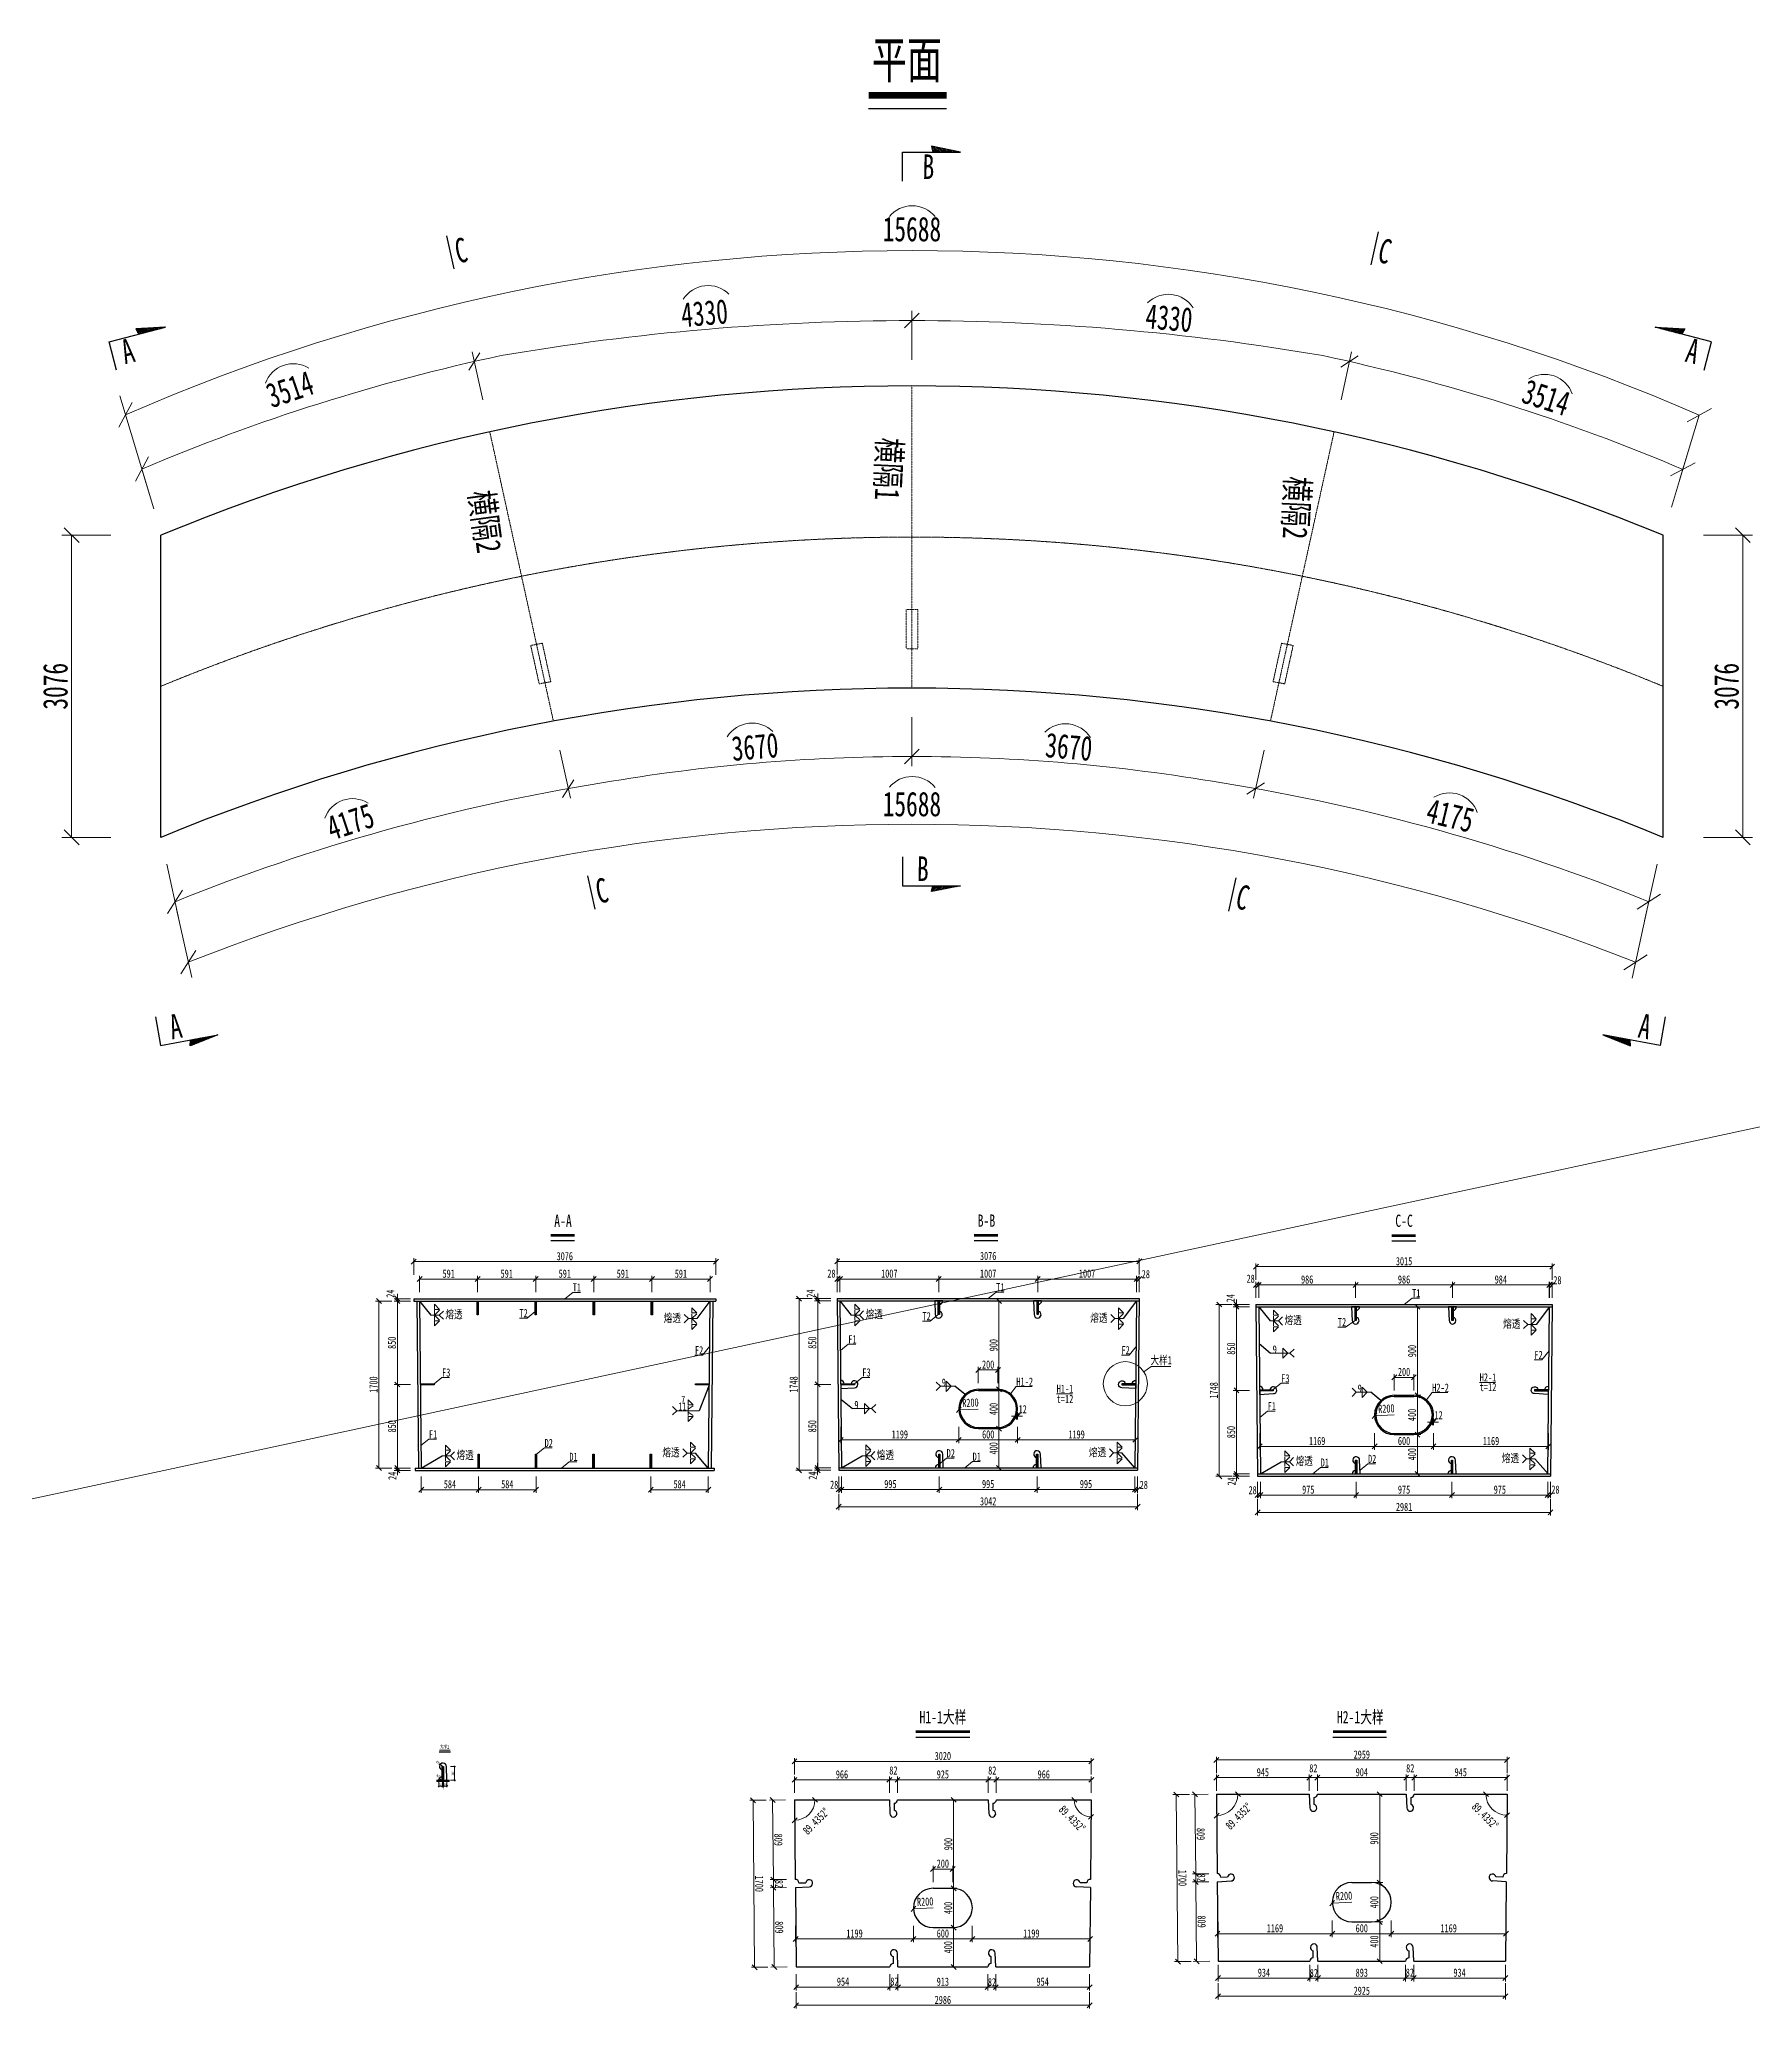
# Model space of a CAD drawing. Header units: millimetres. Extents: x -358959 to 47, y -122282 to 697692.
# Drawn here: x -214617 to -197179, y 111159 to 131202 of the extents above; entities that cross this region are included whole.
import ezdxf
from ezdxf.enums import TextEntityAlignment as Align

# ---------------------------------------------------------------- set-up
doc = ezdxf.new("R2010")
doc.units = ezdxf.units.MM
doc.header["$LTSCALE"] = 2
doc.header["$PDMODE"] = 34
doc.linetypes.add('CENTER2', pattern=[28.575, 19.05, -3.175, 3.175, -3.175])
doc.linetypes.add('DASHED', pattern=[0.75, 0.5, -0.25])
doc.layers.get('Defpoints').update_dxf_attribs({"color": 8, "lineweight": 9})
doc.layers.add('dim', color=3, linetype='Continuous')
for name, color, linetype, lineweight in [('中心线', 7, 'CENTER2', 15), ('标注', 4, 'Continuous', 13), ('标注线及字体', 2, 'Continuous', 15), ('桥 构造粗实', 1, 'Continuous', 30), ('细实线', 4, 'Continuous', 15), ('虚线', 4, 'DASHED', 15), ('钢板粗线', 1, 'Continuous', 25)]:
    doc.layers.add(name, color=color, linetype=linetype, lineweight=lineweight)
doc.styles.add('111', font='仿宋_GB2312.ttf', dxfattribs={"width": 0.7})
doc.styles.add('BM_Anno', font='仿宋_GB2312.ttf', dxfattribs={"width": 0.85})
doc.styles.add('SMEDI', font='仿宋_GB2312.ttf', dxfattribs={"width": 0.75})
doc.styles.get("Standard").update_dxf_attribs({"font": '仿宋_GB2312.ttf'})
doc.styles.add('仿宋字', font='仿宋_GB2312.ttf', dxfattribs={"width": 0.7})
doc.dimstyles.new('200', dxfattribs={"dimscale": 0, "dimtxt": 2.5, "dimasz": 1.5, "dimexe": 1, "dimexo": 1, "dimgap": 0.4, "dimtad": 1, "dimdec": 0, "dimdsep": 46, "dimtxsty": '111', "dimblk": 'OBLIQUE', "dimcen": 0, "dimclrd": 256, "dimclre": 256, "dimclrt": 256, "dimadec": 4, "dimazin": 0, "dimtfac": 1, "dimtdec": 0, "dimtmove": 2, "dimatfit": 3, "dimfxl": 4, "dimfxlon": 1, "dimtolj": 1, "dimlwd": -1, "dimlwe": -1, "dimarcsym": 0})
doc.dimstyles.new('MSteel_1.0_1.0', dxfattribs={"dimtxt": 3, "dimasz": 1.2, "dimexe": 1, "dimexo": 1, "dimgap": 1, "dimtad": 3, "dimtoh": 1, "dimdec": 0, "dimzin": 0, "dimdsep": 46, "dimtxsty": 'Standard', "dimblk": 'ARCHTICK', "dimcen": 0.09, "dimclrd": 3, "dimclre": 3, "dimadec": 4, "dimazin": 0, "dimtfac": 1, "dimtdec": 0, "dimtofl": 0, "dimtmove": 0, "dimatfit": 3, "dimfxl": 1, "dimtolj": 1, "dimtzin": 0, "dimarcsym": 0})

msp = doc.modelspace()

# ---------------------------------------------------------------- texts
at = {"layer": '标注', "style": '仿宋字', "width": 0.7}
for s, rotation, p in [('B', 358.80877, (-205629.8, 129782)), ('C', 11.21531, (-210358.9, 128921)), ('C', 346.40224, (-201007.9, 128940)), ('A', 14.47915, (-213744.3, 127894.3)), ('A', 345.52085, (-197876.9, 127924.6)), ('B', 358.80877, (-205686.7, 122636.6)), ('C', 11.21531, (-208925.4, 122404.6)), ('C', 346.40224, (-202454.7, 122363.1)), ('A', 10.62062, (-213266.9, 121023.2)), ('A', 349.37938, (-198356.1, 121045.5))]:
    msp.add_text(s, height=250, rotation=rotation, dxfattribs=at).set_placement(p)
at = {"layer": '标注', "linetype": 'DASHED', "style": 'BM_Anno', "width": 0.75}
for s, rotation, p in [('横隔1', 267.37296, (-206159.8, 127156)), ('横隔2', 267.37296, (-202008, 126762.8)), ('横隔2', 277.7803, (-210319.4, 126583.4))]:
    msp.add_text(s, height=250, rotation=rotation, dxfattribs=at).set_placement(p, align=Align.BOTTOM_LEFT)
at = {"layer": '标注', "ltscale": 550, "char_height": 250, "attachment_point": 5, "style": '仿宋字'}
for insert in [(-205735.8, 129269.1), (-205735.9, 123417.5)]:
    msp.add_mtext('\\A1;15688', dxfattribs=dict(at, insert=insert))
at = {"layer": '标注', "ltscale": 5, "char_height": 250, "attachment_point": 5, "style": '111'}
for s, insert, rotation in [('\\A1;4330', (-207847.5, 128414.8), 4.8717), ('\\A1;4330', (-203118.6, 128364.5), 355.1283), ('\\A1;3670', (-207333.4, 124000.4), 4.8717), ('\\A1;3670', (-204138.1, 124000.4), 355.1283)]:
    msp.add_mtext(s, dxfattribs=dict(at, insert=insert, rotation=rotation))
at = {"layer": '标注', "ltscale": 550, "char_height": 250, "attachment_point": 5, "style": '仿宋字'}
for s, insert, rotation in [('\\A1;3514', (-212066.8, 127639.9), 18.56119), ('\\A1;3514', (-199281, 127555.3), 342.10517), ('\\A1;4175', (-211451.1, 123237.3), 18.42037), ('\\A1;4175', (-200256.8, 123301.6), 346.56299)]:
    msp.add_mtext(s, dxfattribs=dict(at, insert=insert, rotation=rotation))
at = {"layer": '标注线及字体', "color": 0, "style": '111', "width": 0.7}
for s, height, p in [('平面', 375, (-205787.2, 130983.2)), ('A-A', 125, (-209287.3, 119177.8)), ('B-B', 125, (-204977.7, 119179.2)), ('C-C', 125, (-200726.6, 119177.8)), ('H1-1大样', 125, (-205420.8, 114129.2)), ('H2-1大样', 125, (-201172.5, 114129.2)), ('大样1', 37.5, (-210492.2, 113826.4))]:
    msp.add_text(s, height=height, dxfattribs=at).set_placement(p, align=Align.MIDDLE)
at = {"layer": '细实线', "width": 0.7}
for s, p in [('T1', (-209187.5, 118458.4)), ('D2', (-201093.2, 116713))]:
    msp.add_text(s, height=83.33, dxfattribs=at).set_placement(p)
at = {"layer": '细实线', "style": 'SMEDI', "width": 0.75}
for s, height, p in [('T1', 83.33, (-204877.9, 118459.7)), ('T1', 83.33, (-200645, 118399.1)), ('T2', 83.33, (-209730.2, 118196.6)), ('T2', 83.33, (-205628.3, 118165.4)), ('T2', 83.33, (-201400.6, 118104.8)), ('F2', 83.33, (-207944.7, 117818.3)), ('F1', 83.33, (-206384.1, 117930)), ('F2', 83.33, (-203603.1, 117819.7)), ('F2', 83.33, (-199400.6, 117770.5)), ('F3', 83.33, (-210518.3, 117591.8)), ('F3', 83.33, (-206240.7, 117593.1)), ('大样1', 83.33, (-203307.9, 117716.8)), ('H1-2', 83.33, (-204673.3, 117498.6)), ('H1-1', 83.33, (-204263, 117426.9)), ('F3', 83.33, (-201977.5, 117532.8)), ('H2-2', 83.33, (-200440.4, 117438)), ('t=12', 83.33, (-199957.3, 117443.9)), ('H2-1', 83.33, (-199957.3, 117542.1)), ('11', 83.33, (-208113.2, 117246.8)), ('7', 83.3, (-208085.4, 117314.3)), ('t=12', 83.33, (-204263, 117322.7)), ('F1', 83.33, (-202114.7, 117250.4)), ('F1', 83.33, (-210652.1, 116962.9)), ('D2', 83.33, (-209475, 116874.4)), ('D2', 83.33, (-205382.9, 116770.7)), ('D1', 83.33, (-209222.8, 116734.4)), ('D1', 83.33, (-205118.6, 116735.7)), ('D1', 83.33, (-201575.8, 116675.1))]:
    msp.add_text(s, height=height, dxfattribs=at).set_placement(p)
for s, height, p in [('熔透', 83.33, (-210484.3, 118225.6)), ('熔透', 83.33, (-206206.7, 118226.9)), ('熔透', 83.33, (-208262, 118188.7)), ('熔透', 83.33, (-203920.4, 118190)), ('熔透', 83.33, (-201943.4, 118166.3)), ('熔透', 83.33, (-199718.5, 118129.4)), ('9', 83.3, (-202064.6, 117868.6)), ('9', 83.3, (-205432.2, 117530.7)), ('9', 83.3, (-201199.4, 117470.1)), ('9', 83.3, (-206321.7, 117303.4)), ('熔透', 83.33, (-210371.3, 116793.1)), ('熔透', 83.33, (-208275.5, 116820.7)), ('熔透', 83.33, (-206093.7, 116794.4)), ('熔透', 83.33, (-203933.9, 116822.1)), ('熔透', 83.33, (-201830.4, 116733.8)), ('熔透', 83.33, (-199731.5, 116761.5))]:
    msp.add_text(s, height=height, dxfattribs=at).set_placement(p, align=Align.MIDDLE_LEFT)

# ---------------------------------------------------------------- blocks, each defined once
blk = doc.blocks.new('12-140 有孔')
at = {"layer": 'Defpoints', "ltscale": 5}
blk.add_line((0, 140), (0, 0), dxfattribs=at)
at = {"layer": '钢板粗线'}
for p, q in [((-41, 0), (41, 0)), ((-6, 0), (-6, 140)), ((-6, 140), (6, 140)), ((6, 140), (6, 0)), ((41, 0), (35, 141))]:
    blk.add_line(p, q, dxfattribs=at)
for centre, start, end in [((-6, 0), 90, 180), ((0, 140), 0, 260.1291)]:
    blk.add_arc(centre, 35, start, end, dxfattribs=at)
blk = doc.blocks.new('_Oblique')
at = {"color": 0, "linetype": 'ByBlock', "lineweight": -2}
blk.add_line((-0.5, -0.5), (0.5, 0.5), dxfattribs=at)
blk = doc.blocks.new('*D3906')
at = {"layer": 'Defpoints', "color": 0, "ltscale": 5, "transparency": 16777216}
for p in [(-210550, 113483), (-210515, 113483), (-210550, 113423)]:
    blk.add_point(p, dxfattribs=at)
at = {"layer": '标注', "ltscale": 5, "transparency": 16777216}
for p, q in [((-210550, 113463), (-210550, 113413)), ((-210515, 113463), (-210515, 113413)), ((-210515, 113423), (-210550, 113423))]:
    blk.add_line(p, q, dxfattribs=at)
at = {"layer": '标注', "ltscale": 5, "transparency": 16777216, "xscale": 15, "yscale": 15, "zscale": 15, "rotation": 180}
blk.add_blockref('_Oblique', (-210550, 113423), dxfattribs=at)
at = {"layer": '标注', "ltscale": 5, "transparency": 16777216, "xscale": 15, "yscale": 15, "zscale": 15}
blk.add_blockref('_Oblique', (-210515, 113423), dxfattribs=at)
at = {"layer": '标注', "ltscale": 5, "transparency": 16777216, "insert": (-210533, 113439), "char_height": 25, "attachment_point": 5, "style": '111'}
blk.add_mtext('\\A1;35', dxfattribs=at)
blk = doc.blocks.new('*D3907')
at = {"layer": 'Defpoints', "color": 0, "ltscale": 5, "transparency": 16777216}
for p in [(-210515, 113483), (-210503, 113483), (-210503, 113423)]:
    blk.add_point(p, dxfattribs=at)
at = {"layer": '标注', "ltscale": 5, "transparency": 16777216}
for p, q in [((-210515, 113463), (-210515, 113413)), ((-210503, 113463), (-210503, 113413)), ((-210515, 113423), (-210503, 113423))]:
    blk.add_line(p, q, dxfattribs=at)
at = {"layer": '标注', "ltscale": 5, "transparency": 16777216, "xscale": 15, "yscale": 15, "zscale": 15, "rotation": 180}
blk.add_blockref('_Oblique', (-210515, 113423), dxfattribs=at)
at = {"layer": '标注', "ltscale": 5, "transparency": 16777216, "xscale": 15, "yscale": 15, "zscale": 15}
blk.add_blockref('_Oblique', (-210503, 113423), dxfattribs=at)
at = {"layer": '标注', "ltscale": 5, "transparency": 16777216, "insert": (-210509, 113399), "char_height": 25, "attachment_point": 5, "style": '111'}
blk.add_mtext('\\A1;12', dxfattribs=at)
blk = doc.blocks.new('*D3908')
at = {"layer": 'Defpoints', "color": 0, "ltscale": 5, "transparency": 16777216}
for p in [(-210503, 113483), (-210468, 113483), (-210468, 113423)]:
    blk.add_point(p, dxfattribs=at)
at = {"layer": '标注', "ltscale": 5, "transparency": 16777216}
for p, q in [((-210503, 113463), (-210503, 113413)), ((-210468, 113463), (-210468, 113413)), ((-210503, 113423), (-210468, 113423))]:
    blk.add_line(p, q, dxfattribs=at)
at = {"layer": '标注', "ltscale": 5, "transparency": 16777216, "xscale": 15, "yscale": 15, "zscale": 15, "rotation": 180}
blk.add_blockref('_Oblique', (-210503, 113423), dxfattribs=at)
at = {"layer": '标注', "ltscale": 5, "transparency": 16777216, "xscale": 15, "yscale": 15, "zscale": 15}
blk.add_blockref('_Oblique', (-210468, 113423), dxfattribs=at)
at = {"layer": '标注', "ltscale": 5, "transparency": 16777216, "insert": (-210486, 113439), "char_height": 25, "attachment_point": 5, "style": '111'}
blk.add_mtext('\\A1;35', dxfattribs=at)
blk = doc.blocks.new('*D3909')
at = {"layer": 'Defpoints', "color": 0, "ltscale": 5, "transparency": 16777216}
for p in [(-210548, 113497), (-210515, 113483)]:
    blk.add_point(p, dxfattribs=at)
at = {"layer": '标注', "ltscale": 5, "transparency": 16777216}
blk.add_line((-210515, 113483), (-210548, 113497), dxfattribs=at)
at = {"layer": '标注', "ltscale": 5, "transparency": 16777216, "xscale": 15, "yscale": 15, "zscale": 15, "rotation": 156.5780455694849}
blk.add_blockref('_Oblique', (-210548, 113497), dxfattribs=at)
at = {"layer": '标注', "ltscale": 5, "transparency": 16777216, "insert": (-210554, 113524), "char_height": 25, "attachment_point": 5, "rotation": 336.578, "style": '111'}
blk.add_mtext('\\A1;R35', dxfattribs=at)
blk = doc.blocks.new('*D3910')
at = {"layer": 'Defpoints', "color": 0, "ltscale": 5, "transparency": 16777216}
for p in [(-210503, 113623), (-210503, 113483), (-210392, 113483)]:
    blk.add_point(p, dxfattribs=at)
at = {"layer": '标注', "ltscale": 5, "transparency": 16777216}
for p, q in [((-210432, 113623), (-210382, 113623)), ((-210432, 113483), (-210382, 113483)), ((-210392, 113623), (-210392, 113483))]:
    blk.add_line(p, q, dxfattribs=at)
at = {"layer": '标注', "ltscale": 5, "transparency": 16777216, "xscale": 15, "yscale": 15, "zscale": 15}
for p, rotation in [((-210392, 113623), 90), ((-210392, 113483), 270)]:
    blk.add_blockref('_Oblique', p, dxfattribs=dict(at, rotation=rotation))
at = {"layer": '标注', "ltscale": 5, "transparency": 16777216, "insert": (-210409, 113553), "char_height": 25, "attachment_point": 5, "rotation": 90, "style": '111'}
blk.add_mtext('\\A1;140', dxfattribs=at)
blk = doc.blocks.new('*D3911')
at = {"layer": 'Defpoints', "color": 0, "ltscale": 5, "transparency": 16777216}
for p in [(-210538, 113644), (-210509, 113623)]:
    blk.add_point(p, dxfattribs=at)
at = {"layer": '标注', "ltscale": 5, "transparency": 16777216}
blk.add_line((-210509, 113623), (-210538, 113644), dxfattribs=at)
at = {"layer": '标注', "ltscale": 5, "transparency": 16777216, "xscale": 15, "yscale": 15, "zscale": 15, "rotation": 143.4802079940313}
blk.add_blockref('_Oblique', (-210538, 113644), dxfattribs=at)
at = {"layer": '标注', "ltscale": 5, "transparency": 16777216, "insert": (-210558, 113661), "char_height": 25, "attachment_point": 5, "rotation": 323.4802, "style": '111'}
blk.add_mtext('\\A1;R35', dxfattribs=at)
blk = doc.blocks.new('*D3607')
at = {"layer": 'Defpoints', "color": 0, "ltscale": 5, "transparency": 16777216}
for p in [(-214288, 126155), (-213380, 126155), (-213380, 123080)]:
    blk.add_point(p, dxfattribs=at)
at = {"layer": '标注', "ltscale": 5, "transparency": 16777216}
for p, q in [((-213888, 126155), (-214388, 126155)), ((-214288, 123080), (-214288, 126155)), ((-213888, 123080), (-214388, 123080))]:
    blk.add_line(p, q, dxfattribs=at)
at = {"layer": '标注', "ltscale": 5, "transparency": 16777216, "xscale": 149.9999999999998, "yscale": 149.9999999999998, "zscale": 149.9999999999998}
for p, rotation in [((-214288, 126155), 90), ((-214288, 123080), 270)]:
    blk.add_blockref('_Oblique', p, dxfattribs=dict(at, rotation=rotation))
at = {"layer": '标注', "ltscale": 5, "transparency": 16777216, "insert": (-214453, 124618), "char_height": 250, "attachment_point": 5, "rotation": 90, "style": '111'}
blk.add_mtext('\\A1;3076', dxfattribs=at)
blk = doc.blocks.new('*D3608')
at = {"layer": 'Defpoints', "color": 0, "ltscale": 5, "transparency": 16777216}
for p in [(-198091, 126155), (-197279, 126155), (-198091, 123080)]:
    blk.add_point(p, dxfattribs=at)
at = {"layer": '标注', "ltscale": 5, "transparency": 16777216}
for p, q in [((-197679, 126155), (-197179, 126155)), ((-197279, 123080), (-197279, 126155)), ((-197679, 123080), (-197179, 123080))]:
    blk.add_line(p, q, dxfattribs=at)
at = {"layer": '标注', "ltscale": 5, "transparency": 16777216, "xscale": 149.9999999999998, "yscale": 149.9999999999998, "zscale": 149.9999999999998}
for p, rotation in [((-197279, 126155), 90), ((-197279, 123080), 270)]:
    blk.add_blockref('_Oblique', p, dxfattribs=dict(at, rotation=rotation))
at = {"layer": '标注', "ltscale": 5, "transparency": 16777216, "insert": (-197444, 124618), "char_height": 250, "attachment_point": 5, "rotation": 90, "style": '111'}
blk.add_mtext('\\A1;3076', dxfattribs=at)
blk = doc.blocks.new('剖面箭头')
at = {"layer": '钢板粗线', "ltscale": 10}
h = blk.add_hatch(dxfattribs=at)
h.set_pattern_fill('ANSI31', color=256, style=0)
h.set_pattern_definition([(45, (-182.99888, -777.8594), (-0.088388348, 0.088388348), [])])
h.paths.add_polyline_path([(6, -3), (3.15, -3), (3, -3.6)])
for p, q in [((0, 0), (0, -3)), ((0, -3), (6, -3)), ((6, -3), (3, -3.6)), ((3, -3.6), (3.15, -3))]:
    blk.add_line(p, q, dxfattribs=at)
blk = doc.blocks.new('12-140 无孔')
at = {"layer": 'Defpoints', "ltscale": 5}
blk.add_line((0, 140), (0, 0), dxfattribs=at)
at = {"layer": '钢板粗线'}
for p, q in [((-6, 0), (-6, 140)), ((-6, 140), (6, 140)), ((6, 140), (6, 0))]:
    blk.add_line(p, q, dxfattribs=at)
blk = doc.blocks.new('*D3725')
at = {"layer": 'Defpoints', "color": 0, "ltscale": 5, "transparency": 16777216}
for p in [(-201027, 117193), (-200827, 117202)]:
    blk.add_point(p, dxfattribs=at)
at = {"layer": '标注', "ltscale": 5, "transparency": 16777216}
blk.add_line((-200827, 117202), (-201027, 117193), dxfattribs=at)
at = {"layer": '标注', "ltscale": 5, "transparency": 16777216, "xscale": 49.99999999999995, "yscale": 49.99999999999995, "zscale": 49.99999999999995, "rotation": 182.5726833926505}
blk.add_blockref('_Oblique', (-201027, 117193), dxfattribs=at)
at = {"layer": '标注', "ltscale": 5, "transparency": 16777216, "insert": (-200907, 117266), "char_height": 83.3, "attachment_point": 5, "rotation": 2.5727, "style": '111'}
blk.add_mtext('\\A1;R200', dxfattribs=at)
blk = doc.blocks.new('*D3726')
at = {"layer": 'Defpoints', "color": 0, "ltscale": 5, "transparency": 16777216}
for p in [(-200439, 117202), (-200427, 117202), (-200427, 117129)]:
    blk.add_point(p, dxfattribs=at)
at = {"layer": '标注', "ltscale": 5, "transparency": 16777216}
for p, q in [((-200439, 117129), (-200489, 117129)), ((-200439, 117168), (-200439, 117096)), ((-200439, 117129), (-200427, 117129)), ((-200427, 117168), (-200427, 117096)), ((-200427, 117129), (-200377, 117129))]:
    blk.add_line(p, q, dxfattribs=at)
at = {"layer": '标注', "ltscale": 5, "transparency": 16777216, "xscale": 49.99999999999995, "yscale": 49.99999999999995, "zscale": 49.99999999999995}
blk.add_blockref('_Oblique', (-200439, 117129), dxfattribs=at)
at = {"layer": '标注', "ltscale": 5, "transparency": 16777216, "xscale": 49.99999999999995, "yscale": 49.99999999999995, "zscale": 49.99999999999995, "rotation": 180}
blk.add_blockref('_Oblique', (-200427, 117129), dxfattribs=at)
at = {"layer": '标注', "ltscale": 5, "transparency": 16777216, "insert": (-200375, 117200), "char_height": 83.3, "attachment_point": 5, "style": '111'}
blk.add_mtext('\\A1;12', dxfattribs=at)
blk = doc.blocks.new('_ArchTick')
at = {"color": 0, "linetype": 'ByBlock', "const_width": 0.15}
blk.add_lwpolyline([(-0.5, -0.5), (0.5, 0.5)], dxfattribs=at)
blk = doc.blocks.new('*D3727')
at = {"layer": 'Defpoints', "color": 0, "ltscale": 5, "transparency": 16777216}
for p in [(-210973, 118385), (-210747, 118385), (-210747, 118361)]:
    blk.add_point(p, dxfattribs=at)
at = {"layer": '标注', "ltscale": 5, "transparency": 16777216}
for p, q in [((-210840, 118385), (-211006, 118385)), ((-210840, 118361), (-211006, 118361)), ((-210973, 118385), (-210973, 118435)), ((-210973, 118361), (-210973, 118385)), ((-210973, 118361), (-210973, 118311))]:
    blk.add_line(p, q, dxfattribs=at)
at = {"layer": '标注', "ltscale": 5, "transparency": 16777216, "xscale": 50, "yscale": 50, "zscale": 50}
for p, rotation in [((-210973, 118385), 270), ((-210973, 118361), 90)]:
    blk.add_blockref('_Oblique', p, dxfattribs=dict(at, rotation=rotation))
at = {"layer": '标注', "ltscale": 5, "transparency": 16777216, "insert": (-211044, 118436), "char_height": 83.3, "attachment_point": 5, "rotation": 90, "style": '111'}
blk.add_mtext('\\A1;24', dxfattribs=at)
blk = doc.blocks.new('*D3728')
at = {"layer": 'Defpoints', "color": 0, "ltscale": 5, "transparency": 16777216}
for p in [(-210747, 118361), (-210973, 117511), (-210739, 117511)]:
    blk.add_point(p, dxfattribs=at)
at = {"layer": '标注', "ltscale": 5, "transparency": 16777216}
for p, q in [((-210840, 118361), (-211006, 118361)), ((-210973, 118361), (-210973, 117511)), ((-210840, 117511), (-211006, 117511))]:
    blk.add_line(p, q, dxfattribs=at)
at = {"layer": '标注', "ltscale": 5, "transparency": 16777216, "xscale": 50, "yscale": 50, "zscale": 50}
for p, rotation in [((-210973, 118361), 90), ((-210973, 117511), 270)]:
    blk.add_blockref('_Oblique', p, dxfattribs=dict(at, rotation=rotation))
at = {"layer": '标注', "ltscale": 5, "transparency": 16777216, "insert": (-211028, 117936), "char_height": 83.3, "attachment_point": 5, "rotation": 90, "style": '111'}
blk.add_mtext('\\A1;850', dxfattribs=at)
blk = doc.blocks.new('*D3729')
at = {"layer": 'Defpoints', "color": 0, "ltscale": 5, "transparency": 16777216}
for p in [(-210739, 117511), (-210973, 116661), (-210730, 116661)]:
    blk.add_point(p, dxfattribs=at)
at = {"layer": '标注', "ltscale": 5, "transparency": 16777216}
for p, q in [((-210840, 117511), (-211006, 117511)), ((-210973, 117511), (-210973, 116661)), ((-210840, 116661), (-211006, 116661))]:
    blk.add_line(p, q, dxfattribs=at)
at = {"layer": '标注', "ltscale": 5, "transparency": 16777216, "xscale": 50, "yscale": 50, "zscale": 50}
for p, rotation in [((-210973, 117511), 90), ((-210973, 116661), 270)]:
    blk.add_blockref('_Oblique', p, dxfattribs=dict(at, rotation=rotation))
at = {"layer": '标注', "ltscale": 5, "transparency": 16777216, "insert": (-211028, 117086), "char_height": 83.3, "attachment_point": 5, "rotation": 90, "style": '111'}
blk.add_mtext('\\A1;850', dxfattribs=at)
blk = doc.blocks.new('*D3609')
at = {"layer": 'Defpoints', "color": 0, "ltscale": 5, "transparency": 16777216}
for p in [(-210730, 116661), (-210973, 116637), (-210730, 116637)]:
    blk.add_point(p, dxfattribs=at)
at = {"layer": '标注', "ltscale": 5, "transparency": 16777216}
for p, q in [((-210840, 116661), (-211006, 116661)), ((-210973, 116661), (-210973, 116711)), ((-210973, 116661), (-210973, 116637)), ((-210840, 116637), (-211006, 116637)), ((-210973, 116637), (-210973, 116587))]:
    blk.add_line(p, q, dxfattribs=at)
at = {"layer": '标注', "ltscale": 5, "transparency": 16777216, "xscale": 50, "yscale": 50, "zscale": 50}
for p, rotation in [((-210973, 116661), 270), ((-210973, 116637), 90)]:
    blk.add_blockref('_Oblique', p, dxfattribs=dict(at, rotation=rotation))
at = {"layer": '标注', "ltscale": 5, "transparency": 16777216, "insert": (-211024, 116582), "char_height": 83.3, "attachment_point": 5, "rotation": 90, "style": '111'}
blk.add_mtext('\\A1;24', dxfattribs=at)
blk = doc.blocks.new('*D3730')
at = {"layer": 'Defpoints', "color": 0, "ltscale": 5, "transparency": 16777216}
for p in [(-210156, 118584), (-210747, 118361), (-210156, 118361)]:
    blk.add_point(p, dxfattribs=at)
at = {"layer": '标注', "ltscale": 5, "transparency": 16777216}
for p, q in [((-210747, 118451), (-210747, 118617)), ((-210747, 118584), (-210156, 118584)), ((-210156, 118451), (-210156, 118617))]:
    blk.add_line(p, q, dxfattribs=at)
at = {"layer": '标注', "ltscale": 5, "transparency": 16777216, "xscale": 50, "yscale": 50, "zscale": 50, "rotation": 180}
blk.add_blockref('_Oblique', (-210747, 118584), dxfattribs=at)
at = {"layer": '标注', "ltscale": 5, "transparency": 16777216, "xscale": 50, "yscale": 50, "zscale": 50}
blk.add_blockref('_Oblique', (-210156, 118584), dxfattribs=at)
at = {"layer": '标注', "ltscale": 5, "transparency": 16777216, "insert": (-210451, 118639), "char_height": 83.3, "attachment_point": 5, "style": '111'}
blk.add_mtext('\\A1;591', dxfattribs=at)
blk = doc.blocks.new('*D3731')
at = {"layer": 'Defpoints', "color": 0, "ltscale": 5, "transparency": 16777216}
for p in [(-209565, 118584), (-210156, 118361), (-209565, 118361)]:
    blk.add_point(p, dxfattribs=at)
at = {"layer": '标注', "ltscale": 5, "transparency": 16777216}
for p, q in [((-210156, 118451), (-210156, 118617)), ((-210156, 118584), (-209565, 118584)), ((-209565, 118451), (-209565, 118617))]:
    blk.add_line(p, q, dxfattribs=at)
at = {"layer": '标注', "ltscale": 5, "transparency": 16777216, "xscale": 50, "yscale": 50, "zscale": 50, "rotation": 180}
blk.add_blockref('_Oblique', (-210156, 118584), dxfattribs=at)
at = {"layer": '标注', "ltscale": 5, "transparency": 16777216, "xscale": 50, "yscale": 50, "zscale": 50}
blk.add_blockref('_Oblique', (-209565, 118584), dxfattribs=at)
at = {"layer": '标注', "ltscale": 5, "transparency": 16777216, "insert": (-209860, 118639), "char_height": 83.3, "attachment_point": 5, "style": '111'}
blk.add_mtext('\\A1;591', dxfattribs=at)
blk = doc.blocks.new('*D3610')
at = {"layer": 'Defpoints', "color": 0, "ltscale": 5, "transparency": 16777216}
for p in [(-207791, 118584), (-208382, 118361), (-207791, 118361)]:
    blk.add_point(p, dxfattribs=at)
at = {"layer": '标注', "ltscale": 5, "transparency": 16777216}
for p, q in [((-208382, 118451), (-208382, 118617)), ((-208382, 118584), (-207791, 118584)), ((-207791, 118451), (-207791, 118617))]:
    blk.add_line(p, q, dxfattribs=at)
at = {"layer": '标注', "ltscale": 5, "transparency": 16777216, "xscale": 50, "yscale": 50, "zscale": 50, "rotation": 180}
blk.add_blockref('_Oblique', (-208382, 118584), dxfattribs=at)
at = {"layer": '标注', "ltscale": 5, "transparency": 16777216, "xscale": 50, "yscale": 50, "zscale": 50}
blk.add_blockref('_Oblique', (-207791, 118584), dxfattribs=at)
at = {"layer": '标注', "ltscale": 5, "transparency": 16777216, "insert": (-208087, 118639), "char_height": 83.3, "attachment_point": 5, "style": '111'}
blk.add_mtext('\\A1;591', dxfattribs=at)
blk = doc.blocks.new('*D3611')
at = {"layer": 'Defpoints', "color": 0, "ltscale": 5, "transparency": 16777216}
for p in [(-210807, 118762), (-210807, 118361), (-207731, 118361)]:
    blk.add_point(p, dxfattribs=at)
at = {"layer": '标注', "ltscale": 5, "transparency": 16777216}
for p, q in [((-210807, 118629), (-210807, 118796)), ((-207731, 118762), (-210807, 118762)), ((-207731, 118629), (-207731, 118796))]:
    blk.add_line(p, q, dxfattribs=at)
at = {"layer": '标注', "ltscale": 5, "transparency": 16777216, "xscale": 50, "yscale": 50, "zscale": 50, "rotation": 180}
blk.add_blockref('_Oblique', (-210807, 118762), dxfattribs=at)
at = {"layer": '标注', "ltscale": 5, "transparency": 16777216, "xscale": 50, "yscale": 50, "zscale": 50}
blk.add_blockref('_Oblique', (-207731, 118762), dxfattribs=at)
at = {"layer": '标注', "ltscale": 5, "transparency": 16777216, "insert": (-209269, 118817), "char_height": 83.3, "attachment_point": 5, "style": '111'}
blk.add_mtext('\\A1;3076', dxfattribs=at)
blk = doc.blocks.new('*D3612')
at = {"layer": 'Defpoints', "color": 0, "ltscale": 5, "transparency": 16777216}
for p in [(-210730, 116661), (-210146, 116661), (-210146, 116441)]:
    blk.add_point(p, dxfattribs=at)
at = {"layer": '标注', "ltscale": 5, "transparency": 16777216}
for p, q in [((-210730, 116575), (-210730, 116408)), ((-210146, 116575), (-210146, 116408)), ((-210730, 116441), (-210146, 116441))]:
    blk.add_line(p, q, dxfattribs=at)
at = {"layer": '标注', "ltscale": 5, "transparency": 16777216, "xscale": 50, "yscale": 50, "zscale": 50, "rotation": 180}
blk.add_blockref('_Oblique', (-210730, 116441), dxfattribs=at)
at = {"layer": '标注', "ltscale": 5, "transparency": 16777216, "xscale": 50, "yscale": 50, "zscale": 50}
blk.add_blockref('_Oblique', (-210146, 116441), dxfattribs=at)
at = {"layer": '标注', "ltscale": 5, "transparency": 16777216, "insert": (-210438, 116496), "char_height": 83.3, "attachment_point": 5, "style": '111'}
blk.add_mtext('\\A1;584', dxfattribs=at)
blk = doc.blocks.new('*D3613')
at = {"layer": 'Defpoints', "color": 0, "ltscale": 5, "transparency": 16777216}
for p in [(-210146, 116661), (-209561, 116661), (-209561, 116441)]:
    blk.add_point(p, dxfattribs=at)
at = {"layer": '标注', "ltscale": 5, "transparency": 16777216}
for p, q in [((-210146, 116575), (-210146, 116408)), ((-209561, 116575), (-209561, 116408)), ((-210146, 116441), (-209561, 116441))]:
    blk.add_line(p, q, dxfattribs=at)
at = {"layer": '标注', "ltscale": 5, "transparency": 16777216, "xscale": 50, "yscale": 50, "zscale": 50, "rotation": 180}
blk.add_blockref('_Oblique', (-210146, 116441), dxfattribs=at)
at = {"layer": '标注', "ltscale": 5, "transparency": 16777216, "xscale": 50, "yscale": 50, "zscale": 50}
blk.add_blockref('_Oblique', (-209561, 116441), dxfattribs=at)
at = {"layer": '标注', "ltscale": 5, "transparency": 16777216, "insert": (-209854, 116496), "char_height": 83.3, "attachment_point": 5, "style": '111'}
blk.add_mtext('\\A1;584', dxfattribs=at)
blk = doc.blocks.new('*D3614')
at = {"layer": 'Defpoints', "color": 0, "ltscale": 5, "transparency": 16777216}
for p in [(-208393, 116661), (-207808, 116661), (-207808, 116441)]:
    blk.add_point(p, dxfattribs=at)
at = {"layer": '标注', "ltscale": 5, "transparency": 16777216}
for p, q in [((-208393, 116575), (-208393, 116408)), ((-207808, 116575), (-207808, 116408)), ((-208393, 116441), (-207808, 116441))]:
    blk.add_line(p, q, dxfattribs=at)
at = {"layer": '标注', "ltscale": 5, "transparency": 16777216, "xscale": 50, "yscale": 50, "zscale": 50, "rotation": 180}
blk.add_blockref('_Oblique', (-208393, 116441), dxfattribs=at)
at = {"layer": '标注', "ltscale": 5, "transparency": 16777216, "xscale": 50, "yscale": 50, "zscale": 50}
blk.add_blockref('_Oblique', (-207808, 116441), dxfattribs=at)
at = {"layer": '标注', "ltscale": 5, "transparency": 16777216, "insert": (-208100, 116496), "char_height": 83.3, "attachment_point": 5, "style": '111'}
blk.add_mtext('\\A1;584', dxfattribs=at)
blk = doc.blocks.new('*D3732')
at = {"layer": 'Defpoints', "color": 0, "ltscale": 5, "transparency": 16777216}
for p in [(-210775, 118361), (-211161, 116661), (-210758, 116661)]:
    blk.add_point(p, dxfattribs=at)
at = {"layer": '标注', "ltscale": 5, "transparency": 16777216}
for p, q in [((-211028, 118361), (-211195, 118361)), ((-211161, 118361), (-211161, 116661)), ((-211028, 116661), (-211195, 116661))]:
    blk.add_line(p, q, dxfattribs=at)
at = {"layer": '标注', "ltscale": 5, "transparency": 16777216, "xscale": 50, "yscale": 50, "zscale": 50}
for p, rotation in [((-211161, 118361), 90), ((-211161, 116661), 270)]:
    blk.add_blockref('_Oblique', p, dxfattribs=dict(at, rotation=rotation))
at = {"layer": '标注', "ltscale": 5, "transparency": 16777216, "insert": (-211216, 117511), "char_height": 83.3, "attachment_point": 5, "rotation": 90, "style": '111'}
blk.add_mtext('\\A1;1700', dxfattribs=at)
blk = doc.blocks.new('*D3615')
at = {"layer": 'Defpoints', "color": 0, "ltscale": 5, "transparency": 16777216}
for p in [(-202432, 118326), (-202206, 118326), (-202206, 118302)]:
    blk.add_point(p, dxfattribs=at)
at = {"layer": '标注', "ltscale": 5, "transparency": 16777216}
for p, q in [((-202299, 118326), (-202466, 118326)), ((-202299, 118302), (-202466, 118302)), ((-202432, 118326), (-202432, 118376)), ((-202432, 118302), (-202432, 118326)), ((-202432, 118302), (-202432, 118252))]:
    blk.add_line(p, q, dxfattribs=at)
at = {"layer": '标注', "ltscale": 5, "transparency": 16777216, "xscale": 50.00000000000042, "yscale": 50.00000000000042, "zscale": 50.00000000000042}
for p, rotation in [((-202432, 118326), 270), ((-202432, 118302), 90)]:
    blk.add_blockref('_Oblique', p, dxfattribs=dict(at, rotation=rotation))
at = {"layer": '标注', "ltscale": 5, "transparency": 16777216, "insert": (-202493, 118390), "char_height": 83.3, "attachment_point": 5, "rotation": 90, "style": '111'}
blk.add_mtext('\\A1;24', dxfattribs=at)
blk = doc.blocks.new('*D3733')
at = {"layer": 'Defpoints', "color": 0, "ltscale": 5, "transparency": 16777216}
for p in [(-202206, 118302), (-202432, 117452), (-202198, 117452)]:
    blk.add_point(p, dxfattribs=at)
at = {"layer": '标注', "ltscale": 5, "transparency": 16777216}
for p, q in [((-202299, 118302), (-202466, 118302)), ((-202432, 118302), (-202432, 117452)), ((-202299, 117452), (-202466, 117452))]:
    blk.add_line(p, q, dxfattribs=at)
at = {"layer": '标注', "ltscale": 5, "transparency": 16777216, "xscale": 50.00000000000042, "yscale": 50.00000000000042, "zscale": 50.00000000000042}
for p, rotation in [((-202432, 118302), 90), ((-202432, 117452), 270)]:
    blk.add_blockref('_Oblique', p, dxfattribs=dict(at, rotation=rotation))
at = {"layer": '标注', "ltscale": 5, "transparency": 16777216, "insert": (-202487, 117877), "char_height": 83.3, "attachment_point": 5, "rotation": 90, "style": '111'}
blk.add_mtext('\\A1;850', dxfattribs=at)
blk = doc.blocks.new('*D3616')
at = {"layer": 'Defpoints', "color": 0, "ltscale": 5, "transparency": 16777216}
for p in [(-202198, 117452), (-202432, 116602), (-202189, 116602)]:
    blk.add_point(p, dxfattribs=at)
at = {"layer": '标注', "ltscale": 5, "transparency": 16777216}
for p, q in [((-202299, 117452), (-202466, 117452)), ((-202432, 117452), (-202432, 116602)), ((-202299, 116602), (-202466, 116602))]:
    blk.add_line(p, q, dxfattribs=at)
at = {"layer": '标注', "ltscale": 5, "transparency": 16777216, "xscale": 50.00000000000042, "yscale": 50.00000000000042, "zscale": 50.00000000000042}
for p, rotation in [((-202432, 117452), 90), ((-202432, 116602), 270)]:
    blk.add_blockref('_Oblique', p, dxfattribs=dict(at, rotation=rotation))
at = {"layer": '标注', "ltscale": 5, "transparency": 16777216, "insert": (-202487, 117027), "char_height": 83.3, "attachment_point": 5, "rotation": 90, "style": '111'}
blk.add_mtext('\\A1;850', dxfattribs=at)
blk = doc.blocks.new('*D3734')
at = {"layer": 'Defpoints', "color": 0, "ltscale": 5, "transparency": 16777216}
for p in [(-202608, 118326), (-202234, 118326), (-202217, 116578)]:
    blk.add_point(p, dxfattribs=at)
at = {"layer": '标注', "ltscale": 5, "transparency": 16777216}
for p, q in [((-202475, 118326), (-202641, 118326)), ((-202608, 116578), (-202608, 118326)), ((-202475, 116578), (-202641, 116578))]:
    blk.add_line(p, q, dxfattribs=at)
at = {"layer": '标注', "ltscale": 5, "transparency": 16777216, "xscale": 50.00000000000042, "yscale": 50.00000000000042, "zscale": 50.00000000000042}
for p, rotation in [((-202608, 118326), 90), ((-202608, 116578), 270)]:
    blk.add_blockref('_Oblique', p, dxfattribs=dict(at, rotation=rotation))
at = {"layer": '标注', "ltscale": 5, "transparency": 16777216, "insert": (-202663, 117452), "char_height": 83.3, "attachment_point": 5, "rotation": 90, "style": '111'}
blk.add_mtext('\\A1;1748', dxfattribs=at)
blk = doc.blocks.new('*D3735')
at = {"layer": 'Defpoints', "color": 0, "ltscale": 5, "transparency": 16777216}
for p in [(-202432, 116578), (-202189, 116602), (-202189, 116578)]:
    blk.add_point(p, dxfattribs=at)
at = {"layer": '标注', "ltscale": 5, "transparency": 16777216}
for p, q in [((-202432, 116602), (-202432, 116652)), ((-202299, 116602), (-202466, 116602)), ((-202299, 116578), (-202466, 116578)), ((-202432, 116602), (-202432, 116578)), ((-202432, 116578), (-202432, 116528))]:
    blk.add_line(p, q, dxfattribs=at)
at = {"layer": '标注', "ltscale": 5, "transparency": 16777216, "xscale": 50.00000000000042, "yscale": 50.00000000000042, "zscale": 50.00000000000042}
for p, rotation in [((-202432, 116602), 270), ((-202432, 116578), 90)]:
    blk.add_blockref('_Oblique', p, dxfattribs=dict(at, rotation=rotation))
at = {"layer": '标注', "ltscale": 5, "transparency": 16777216, "insert": (-202483, 116526), "char_height": 83.3, "attachment_point": 5, "rotation": 90, "style": '111'}
blk.add_mtext('\\A1;24', dxfattribs=at)
blk = doc.blocks.new('*D3617')
at = {"layer": 'Defpoints', "color": 0, "ltscale": 5, "transparency": 16777216}
for p in [(-202206, 118525), (-202234, 118302), (-202206, 118302)]:
    blk.add_point(p, dxfattribs=at)
at = {"layer": '标注', "ltscale": 5, "transparency": 16777216}
for p, q in [((-202234, 118392), (-202234, 118558)), ((-202234, 118525), (-202206, 118525)), ((-202206, 118392), (-202206, 118558))]:
    blk.add_line(p, q, dxfattribs=at)
at = {"layer": '标注', "ltscale": 5, "transparency": 16777216, "xscale": 50.00000000000042, "yscale": 50.00000000000042, "zscale": 50.00000000000042, "rotation": 180}
blk.add_blockref('_Oblique', (-202234, 118525), dxfattribs=at)
at = {"layer": '标注', "ltscale": 5, "transparency": 16777216, "xscale": 50.00000000000042, "yscale": 50.00000000000042, "zscale": 50.00000000000042}
blk.add_blockref('_Oblique', (-202206, 118525), dxfattribs=at)
at = {"layer": '标注', "ltscale": 5, "transparency": 16777216, "insert": (-202288, 118588), "char_height": 83.3, "attachment_point": 5, "style": '111'}
blk.add_mtext('\\A1;28', dxfattribs=at)
blk = doc.blocks.new('*D3736')
at = {"layer": 'Defpoints', "color": 0, "ltscale": 5, "transparency": 16777216}
for p in [(-201220, 118525), (-202206, 118302), (-201220, 118302)]:
    blk.add_point(p, dxfattribs=at)
at = {"layer": '标注', "ltscale": 5, "transparency": 16777216}
for p, q in [((-202206, 118392), (-202206, 118558)), ((-202206, 118525), (-201220, 118525)), ((-201220, 118392), (-201220, 118558))]:
    blk.add_line(p, q, dxfattribs=at)
at = {"layer": '标注', "ltscale": 5, "transparency": 16777216, "xscale": 50.00000000000042, "yscale": 50.00000000000042, "zscale": 50.00000000000042, "rotation": 180}
blk.add_blockref('_Oblique', (-202206, 118525), dxfattribs=at)
at = {"layer": '标注', "ltscale": 5, "transparency": 16777216, "xscale": 50.00000000000042, "yscale": 50.00000000000042, "zscale": 50.00000000000042}
blk.add_blockref('_Oblique', (-201220, 118525), dxfattribs=at)
at = {"layer": '标注', "ltscale": 5, "transparency": 16777216, "insert": (-201713, 118580), "char_height": 83.3, "attachment_point": 5, "style": '111'}
blk.add_mtext('\\A1;986', dxfattribs=at)
blk = doc.blocks.new('*D3737')
at = {"layer": 'Defpoints', "color": 0, "ltscale": 5, "transparency": 16777216}
for p in [(-200234, 118525), (-201220, 118302), (-200234, 118302)]:
    blk.add_point(p, dxfattribs=at)
at = {"layer": '标注', "ltscale": 5, "transparency": 16777216}
for p, q in [((-201220, 118392), (-201220, 118558)), ((-201220, 118525), (-200234, 118525)), ((-200234, 118392), (-200234, 118558))]:
    blk.add_line(p, q, dxfattribs=at)
at = {"layer": '标注', "ltscale": 5, "transparency": 16777216, "xscale": 50.00000000000042, "yscale": 50.00000000000042, "zscale": 50.00000000000042, "rotation": 180}
blk.add_blockref('_Oblique', (-201220, 118525), dxfattribs=at)
at = {"layer": '标注', "ltscale": 5, "transparency": 16777216, "xscale": 50.00000000000042, "yscale": 50.00000000000042, "zscale": 50.00000000000042}
blk.add_blockref('_Oblique', (-200234, 118525), dxfattribs=at)
at = {"layer": '标注', "ltscale": 5, "transparency": 16777216, "insert": (-200727, 118580), "char_height": 83.3, "attachment_point": 5, "style": '111'}
blk.add_mtext('\\A1;986', dxfattribs=at)
blk = doc.blocks.new('*D3738')
at = {"layer": 'Defpoints', "color": 0, "ltscale": 5, "transparency": 16777216}
for p in [(-199250, 118525), (-200234, 118302), (-199250, 118302)]:
    blk.add_point(p, dxfattribs=at)
at = {"layer": '标注', "ltscale": 5, "transparency": 16777216}
for p, q in [((-200234, 118392), (-200234, 118558)), ((-200234, 118525), (-199250, 118525)), ((-199250, 118392), (-199250, 118558))]:
    blk.add_line(p, q, dxfattribs=at)
at = {"layer": '标注', "ltscale": 5, "transparency": 16777216, "xscale": 50.00000000000042, "yscale": 50.00000000000042, "zscale": 50.00000000000042, "rotation": 180}
blk.add_blockref('_Oblique', (-200234, 118525), dxfattribs=at)
at = {"layer": '标注', "ltscale": 5, "transparency": 16777216, "xscale": 50.00000000000042, "yscale": 50.00000000000042, "zscale": 50.00000000000042}
blk.add_blockref('_Oblique', (-199250, 118525), dxfattribs=at)
at = {"layer": '标注', "ltscale": 5, "transparency": 16777216, "insert": (-199742, 118580), "char_height": 83.3, "attachment_point": 5, "style": '111'}
blk.add_mtext('\\A1;984', dxfattribs=at)
blk = doc.blocks.new('*D3739')
at = {"layer": 'Defpoints', "color": 0, "ltscale": 5, "transparency": 16777216}
for p in [(-199219, 118525), (-199247, 118302), (-199219, 118302)]:
    blk.add_point(p, dxfattribs=at)
at = {"layer": '标注', "ltscale": 5, "transparency": 16777216}
for p, q in [((-199247, 118392), (-199247, 118558)), ((-199247, 118525), (-199219, 118525)), ((-199219, 118392), (-199219, 118558))]:
    blk.add_line(p, q, dxfattribs=at)
at = {"layer": '标注', "ltscale": 5, "transparency": 16777216, "xscale": 50.00000000000042, "yscale": 50.00000000000042, "zscale": 50.00000000000042, "rotation": 180}
blk.add_blockref('_Oblique', (-199247, 118525), dxfattribs=at)
at = {"layer": '标注', "ltscale": 5, "transparency": 16777216, "xscale": 50.00000000000042, "yscale": 50.00000000000042, "zscale": 50.00000000000042}
blk.add_blockref('_Oblique', (-199219, 118525), dxfattribs=at)
at = {"layer": '标注', "ltscale": 5, "transparency": 16777216, "insert": (-199166, 118573), "char_height": 83.3, "attachment_point": 5, "style": '111'}
blk.add_mtext('\\A1;28', dxfattribs=at)
blk = doc.blocks.new('*D3618')
at = {"layer": 'Defpoints', "color": 0, "ltscale": 5, "transparency": 16777216}
for p in [(-202234, 118711), (-202234, 118302), (-199219, 118302)]:
    blk.add_point(p, dxfattribs=at)
at = {"layer": '标注', "ltscale": 5, "transparency": 16777216}
for p, q in [((-202234, 118578), (-202234, 118744)), ((-199219, 118711), (-202234, 118711)), ((-199219, 118578), (-199219, 118744))]:
    blk.add_line(p, q, dxfattribs=at)
at = {"layer": '标注', "ltscale": 5, "transparency": 16777216, "xscale": 50.00000000000042, "yscale": 50.00000000000042, "zscale": 50.00000000000042, "rotation": 180}
blk.add_blockref('_Oblique', (-202234, 118711), dxfattribs=at)
at = {"layer": '标注', "ltscale": 5, "transparency": 16777216, "xscale": 50.00000000000042, "yscale": 50.00000000000042, "zscale": 50.00000000000042}
blk.add_blockref('_Oblique', (-199219, 118711), dxfattribs=at)
at = {"layer": '标注', "ltscale": 5, "transparency": 16777216, "insert": (-200727, 118766), "char_height": 83.3, "attachment_point": 5, "style": '111'}
blk.add_mtext('\\A1;3015', dxfattribs=at)
blk = doc.blocks.new('*D3740')
at = {"layer": 'Defpoints', "color": 0, "ltscale": 5, "transparency": 16777216}
for p in [(-202217, 116602), (-202189, 116602), (-202189, 116386)]:
    blk.add_point(p, dxfattribs=at)
at = {"layer": '标注', "ltscale": 5, "transparency": 16777216}
for p, q in [((-202217, 116520), (-202217, 116353)), ((-202189, 116520), (-202189, 116353)), ((-202217, 116386), (-202189, 116386))]:
    blk.add_line(p, q, dxfattribs=at)
at = {"layer": '标注', "ltscale": 5, "transparency": 16777216, "xscale": 50.00000000000042, "yscale": 50.00000000000042, "zscale": 50.00000000000042, "rotation": 180}
blk.add_blockref('_Oblique', (-202217, 116386), dxfattribs=at)
at = {"layer": '标注', "ltscale": 5, "transparency": 16777216, "xscale": 50.00000000000042, "yscale": 50.00000000000042, "zscale": 50.00000000000042}
blk.add_blockref('_Oblique', (-202189, 116386), dxfattribs=at)
at = {"layer": '标注', "ltscale": 5, "transparency": 16777216, "insert": (-202268, 116436), "char_height": 83.3, "attachment_point": 5, "style": '111'}
blk.add_mtext('\\A1;28', dxfattribs=at)
blk = doc.blocks.new('*D3741')
at = {"layer": 'Defpoints', "color": 0, "ltscale": 5, "transparency": 16777216}
for p in [(-202189, 116602), (-201214, 116602), (-201214, 116386)]:
    blk.add_point(p, dxfattribs=at)
at = {"layer": '标注', "ltscale": 5, "transparency": 16777216}
for p, q in [((-202189, 116520), (-202189, 116353)), ((-201214, 116520), (-201214, 116353)), ((-202189, 116386), (-201214, 116386))]:
    blk.add_line(p, q, dxfattribs=at)
at = {"layer": '标注', "ltscale": 5, "transparency": 16777216, "xscale": 50.00000000000042, "yscale": 50.00000000000042, "zscale": 50.00000000000042, "rotation": 180}
blk.add_blockref('_Oblique', (-202189, 116386), dxfattribs=at)
at = {"layer": '标注', "ltscale": 5, "transparency": 16777216, "xscale": 50.00000000000042, "yscale": 50.00000000000042, "zscale": 50.00000000000042}
blk.add_blockref('_Oblique', (-201214, 116386), dxfattribs=at)
at = {"layer": '标注', "ltscale": 5, "transparency": 16777216, "insert": (-201702, 116441), "char_height": 83.3, "attachment_point": 5, "style": '111'}
blk.add_mtext('\\A1;975', dxfattribs=at)
blk = doc.blocks.new('*D3742')
at = {"layer": 'Defpoints', "color": 0, "ltscale": 5, "transparency": 16777216}
for p in [(-201214, 116602), (-200239, 116602), (-200239, 116386)]:
    blk.add_point(p, dxfattribs=at)
at = {"layer": '标注', "ltscale": 5, "transparency": 16777216}
for p, q in [((-201214, 116520), (-201214, 116353)), ((-200239, 116520), (-200239, 116353)), ((-201214, 116386), (-200239, 116386))]:
    blk.add_line(p, q, dxfattribs=at)
at = {"layer": '标注', "ltscale": 5, "transparency": 16777216, "xscale": 50.00000000000042, "yscale": 50.00000000000042, "zscale": 50.00000000000042, "rotation": 180}
blk.add_blockref('_Oblique', (-201214, 116386), dxfattribs=at)
at = {"layer": '标注', "ltscale": 5, "transparency": 16777216, "xscale": 50.00000000000042, "yscale": 50.00000000000042, "zscale": 50.00000000000042}
blk.add_blockref('_Oblique', (-200239, 116386), dxfattribs=at)
at = {"layer": '标注', "ltscale": 5, "transparency": 16777216, "insert": (-200727, 116441), "char_height": 83.3, "attachment_point": 5, "style": '111'}
blk.add_mtext('\\A1;975', dxfattribs=at)
blk = doc.blocks.new('*D3743')
at = {"layer": 'Defpoints', "color": 0, "ltscale": 5, "transparency": 16777216}
for p in [(-202217, 116602), (-199236, 116602), (-199236, 116210)]:
    blk.add_point(p, dxfattribs=at)
at = {"layer": '标注', "ltscale": 5, "transparency": 16777216}
for p, q in [((-202217, 116344), (-202217, 116177)), ((-199236, 116344), (-199236, 116177)), ((-202217, 116210), (-199236, 116210))]:
    blk.add_line(p, q, dxfattribs=at)
at = {"layer": '标注', "ltscale": 5, "transparency": 16777216, "xscale": 50.00000000000042, "yscale": 50.00000000000042, "zscale": 50.00000000000042, "rotation": 180}
blk.add_blockref('_Oblique', (-202217, 116210), dxfattribs=at)
at = {"layer": '标注', "ltscale": 5, "transparency": 16777216, "xscale": 50.00000000000042, "yscale": 50.00000000000042, "zscale": 50.00000000000042}
blk.add_blockref('_Oblique', (-199236, 116210), dxfattribs=at)
at = {"layer": '标注', "ltscale": 5, "transparency": 16777216, "insert": (-200727, 116265), "char_height": 83.3, "attachment_point": 5, "style": '111'}
blk.add_mtext('\\A1;2981', dxfattribs=at)
blk = doc.blocks.new('*D3744')
at = {"layer": 'Defpoints', "color": 0, "ltscale": 5, "transparency": 16777216}
for p in [(-200239, 116602), (-199264, 116602), (-199264, 116386)]:
    blk.add_point(p, dxfattribs=at)
at = {"layer": '标注', "ltscale": 5, "transparency": 16777216}
for p, q in [((-200239, 116520), (-200239, 116353)), ((-199264, 116520), (-199264, 116353)), ((-200239, 116386), (-199264, 116386))]:
    blk.add_line(p, q, dxfattribs=at)
at = {"layer": '标注', "ltscale": 5, "transparency": 16777216, "xscale": 50.00000000000042, "yscale": 50.00000000000042, "zscale": 50.00000000000042, "rotation": 180}
blk.add_blockref('_Oblique', (-200239, 116386), dxfattribs=at)
at = {"layer": '标注', "ltscale": 5, "transparency": 16777216, "xscale": 50.00000000000042, "yscale": 50.00000000000042, "zscale": 50.00000000000042}
blk.add_blockref('_Oblique', (-199264, 116386), dxfattribs=at)
at = {"layer": '标注', "ltscale": 5, "transparency": 16777216, "insert": (-199752, 116441), "char_height": 83.3, "attachment_point": 5, "style": '111'}
blk.add_mtext('\\A1;975', dxfattribs=at)
blk = doc.blocks.new('*D3745')
at = {"layer": 'Defpoints', "color": 0, "ltscale": 5, "transparency": 16777216}
for p in [(-199264, 116602), (-199236, 116602), (-199236, 116386)]:
    blk.add_point(p, dxfattribs=at)
at = {"layer": '标注', "ltscale": 5, "transparency": 16777216}
for p, q in [((-199264, 116520), (-199264, 116353)), ((-199236, 116520), (-199236, 116353)), ((-199264, 116386), (-199236, 116386))]:
    blk.add_line(p, q, dxfattribs=at)
at = {"layer": '标注', "ltscale": 5, "transparency": 16777216, "xscale": 50.00000000000042, "yscale": 50.00000000000042, "zscale": 50.00000000000042, "rotation": 180}
blk.add_blockref('_Oblique', (-199264, 116386), dxfattribs=at)
at = {"layer": '标注', "ltscale": 5, "transparency": 16777216, "xscale": 50.00000000000042, "yscale": 50.00000000000042, "zscale": 50.00000000000042}
blk.add_blockref('_Oblique', (-199236, 116386), dxfattribs=at)
at = {"layer": '标注', "ltscale": 5, "transparency": 16777216, "insert": (-199186, 116442), "char_height": 83.3, "attachment_point": 5, "style": '111'}
blk.add_mtext('\\A1;28', dxfattribs=at)
blk = doc.blocks.new('*D3746')
at = {"layer": 'Defpoints', "color": 0, "ltscale": 5, "transparency": 16777216}
for p in [(-200627, 117584), (-200827, 117402), (-200627, 117402)]:
    blk.add_point(p, dxfattribs=at)
at = {"layer": '标注', "ltscale": 5, "transparency": 16777216}
for p, q in [((-200827, 117451), (-200827, 117617)), ((-200827, 117584), (-200627, 117584)), ((-200627, 117451), (-200627, 117617))]:
    blk.add_line(p, q, dxfattribs=at)
at = {"layer": '标注', "ltscale": 5, "transparency": 16777216, "xscale": 50.00000000000042, "yscale": 50.00000000000042, "zscale": 50.00000000000042, "rotation": 180}
blk.add_blockref('_Oblique', (-200827, 117584), dxfattribs=at)
at = {"layer": '标注', "ltscale": 5, "transparency": 16777216, "xscale": 50.00000000000042, "yscale": 50.00000000000042, "zscale": 50.00000000000042}
blk.add_blockref('_Oblique', (-200627, 117584), dxfattribs=at)
at = {"layer": '标注', "ltscale": 5, "transparency": 16777216, "insert": (-200727, 117639), "char_height": 83.3, "attachment_point": 5, "style": '111'}
blk.add_mtext('\\A1;200', dxfattribs=at)
blk = doc.blocks.new('*D3747')
at = {"layer": 'Defpoints', "color": 0, "ltscale": 5, "transparency": 16777216}
for p in [(-201027, 117202), (-200427, 117202), (-200427, 116881)]:
    blk.add_point(p, dxfattribs=at)
at = {"layer": '标注', "ltscale": 5, "transparency": 16777216}
for p, q in [((-201027, 117015), (-201027, 116848)), ((-201027, 116881), (-200427, 116881)), ((-200427, 117015), (-200427, 116848))]:
    blk.add_line(p, q, dxfattribs=at)
at = {"layer": '标注', "ltscale": 5, "transparency": 16777216, "xscale": 50.00000000000042, "yscale": 50.00000000000042, "zscale": 50.00000000000042, "rotation": 180}
blk.add_blockref('_Oblique', (-201027, 116881), dxfattribs=at)
at = {"layer": '标注', "ltscale": 5, "transparency": 16777216, "xscale": 50.00000000000042, "yscale": 50.00000000000042, "zscale": 50.00000000000042}
blk.add_blockref('_Oblique', (-200427, 116881), dxfattribs=at)
at = {"layer": '标注', "ltscale": 5, "transparency": 16777216, "insert": (-200727, 116936), "char_height": 83.3, "attachment_point": 5, "style": '111'}
blk.add_mtext('\\A1;600', dxfattribs=at)
blk = doc.blocks.new('*D3619')
at = {"layer": 'Defpoints', "color": 0, "ltscale": 5, "transparency": 16777216}
for p in [(-202195, 117202), (-201027, 117202), (-202195, 116881)]:
    blk.add_point(p, dxfattribs=at)
at = {"layer": '标注', "ltscale": 5, "transparency": 16777216}
for p, q in [((-202195, 117015), (-202195, 116848)), ((-201027, 116881), (-202195, 116881)), ((-201027, 117015), (-201027, 116848))]:
    blk.add_line(p, q, dxfattribs=at)
at = {"layer": '标注', "ltscale": 5, "transparency": 16777216, "xscale": 50.00000000000042, "yscale": 50.00000000000042, "zscale": 50.00000000000042, "rotation": 180}
blk.add_blockref('_Oblique', (-202195, 116881), dxfattribs=at)
at = {"layer": '标注', "ltscale": 5, "transparency": 16777216, "xscale": 50.00000000000042, "yscale": 50.00000000000042, "zscale": 50.00000000000042}
blk.add_blockref('_Oblique', (-201027, 116881), dxfattribs=at)
at = {"layer": '标注', "ltscale": 5, "transparency": 16777216, "insert": (-201611, 116936), "char_height": 83.3, "attachment_point": 5, "style": '111'}
blk.add_mtext('\\A1;1169', dxfattribs=at)
blk = doc.blocks.new('*D3620')
at = {"layer": 'Defpoints', "color": 0, "ltscale": 5, "transparency": 16777216}
for p in [(-200427, 117202), (-199258, 117202), (-199258, 116881)]:
    blk.add_point(p, dxfattribs=at)
at = {"layer": '标注', "ltscale": 5, "transparency": 16777216}
for p, q in [((-200427, 117015), (-200427, 116848)), ((-200427, 116881), (-199258, 116881)), ((-199258, 117015), (-199258, 116848))]:
    blk.add_line(p, q, dxfattribs=at)
at = {"layer": '标注', "ltscale": 5, "transparency": 16777216, "xscale": 50.00000000000042, "yscale": 50.00000000000042, "zscale": 50.00000000000042, "rotation": 180}
blk.add_blockref('_Oblique', (-200427, 116881), dxfattribs=at)
at = {"layer": '标注', "ltscale": 5, "transparency": 16777216, "xscale": 50.00000000000042, "yscale": 50.00000000000042, "zscale": 50.00000000000042}
blk.add_blockref('_Oblique', (-199258, 116881), dxfattribs=at)
at = {"layer": '标注', "ltscale": 5, "transparency": 16777216, "insert": (-199842, 116936), "char_height": 83.3, "attachment_point": 5, "style": '111'}
blk.add_mtext('\\A1;1169', dxfattribs=at)
blk = doc.blocks.new('*D3748')
at = {"layer": 'Defpoints', "color": 0, "ltscale": 5, "transparency": 16777216}
for p in [(-200827, 117002), (-200827, 116602), (-200590, 116602)]:
    blk.add_point(p, dxfattribs=at)
at = {"layer": '标注', "ltscale": 5, "transparency": 16777216}
for p, q in [((-200723, 117002), (-200557, 117002)), ((-200590, 117002), (-200590, 116602)), ((-200723, 116602), (-200557, 116602))]:
    blk.add_line(p, q, dxfattribs=at)
at = {"layer": '标注', "ltscale": 5, "transparency": 16777216, "xscale": 50.00000000000042, "yscale": 50.00000000000042, "zscale": 50.00000000000042}
for p, rotation in [((-200590, 117002), 90), ((-200590, 116602), 270)]:
    blk.add_blockref('_Oblique', p, dxfattribs=dict(at, rotation=rotation))
at = {"layer": '标注', "ltscale": 5, "transparency": 16777216, "insert": (-200645, 116802), "char_height": 83.3, "attachment_point": 5, "rotation": 90, "style": '111'}
blk.add_mtext('\\A1;400', dxfattribs=at)
blk = doc.blocks.new('*D3749')
at = {"layer": 'Defpoints', "color": 0, "ltscale": 5, "transparency": 16777216}
for p in [(-200792, 117402), (-200590, 117402), (-200792, 117002)]:
    blk.add_point(p, dxfattribs=at)
at = {"layer": '标注', "ltscale": 5, "transparency": 16777216}
for p, q in [((-200723, 117402), (-200557, 117402)), ((-200590, 117002), (-200590, 117402)), ((-200723, 117002), (-200557, 117002))]:
    blk.add_line(p, q, dxfattribs=at)
at = {"layer": '标注', "ltscale": 5, "transparency": 16777216, "xscale": 50.00000000000042, "yscale": 50.00000000000042, "zscale": 50.00000000000042}
for p, rotation in [((-200590, 117402), 90), ((-200590, 117002), 270)]:
    blk.add_blockref('_Oblique', p, dxfattribs=dict(at, rotation=rotation))
at = {"layer": '标注', "ltscale": 5, "transparency": 16777216, "insert": (-200645, 117202), "char_height": 83.3, "attachment_point": 5, "rotation": 90, "style": '111'}
blk.add_mtext('\\A1;400', dxfattribs=at)
blk = doc.blocks.new('*D3621')
at = {"layer": 'Defpoints', "color": 0, "ltscale": 5, "transparency": 16777216}
for p in [(-200792, 118302), (-200590, 118302), (-200792, 117402)]:
    blk.add_point(p, dxfattribs=at)
at = {"layer": '标注', "ltscale": 5, "transparency": 16777216}
for p, q in [((-200723, 118302), (-200557, 118302)), ((-200590, 117402), (-200590, 118302)), ((-200723, 117402), (-200557, 117402))]:
    blk.add_line(p, q, dxfattribs=at)
at = {"layer": '标注', "ltscale": 5, "transparency": 16777216, "xscale": 50.00000000000042, "yscale": 50.00000000000042, "zscale": 50.00000000000042}
for p, rotation in [((-200590, 118302), 90), ((-200590, 117402), 270)]:
    blk.add_blockref('_Oblique', p, dxfattribs=dict(at, rotation=rotation))
at = {"layer": '标注', "ltscale": 5, "transparency": 16777216, "insert": (-200645, 117852), "char_height": 83.3, "attachment_point": 5, "rotation": 90, "style": '111'}
blk.add_mtext('\\A1;900', dxfattribs=at)
blk = doc.blocks.new('*D3750')
at = {"layer": 'Defpoints', "color": 0, "ltscale": 5, "transparency": 16777216}
for p in [(-206695, 118386), (-206469, 118386), (-206469, 118362)]:
    blk.add_point(p, dxfattribs=at)
at = {"layer": '标注', "ltscale": 5, "transparency": 16777216}
for p, q in [((-206562, 118386), (-206729, 118386)), ((-206562, 118362), (-206729, 118362)), ((-206695, 118386), (-206695, 118436)), ((-206695, 118362), (-206695, 118386)), ((-206695, 118362), (-206695, 118312))]:
    blk.add_line(p, q, dxfattribs=at)
at = {"layer": '标注', "ltscale": 5, "transparency": 16777216, "xscale": 50, "yscale": 50, "zscale": 50}
for p, rotation in [((-206695, 118386), 270), ((-206695, 118362), 90)]:
    blk.add_blockref('_Oblique', p, dxfattribs=dict(at, rotation=rotation))
at = {"layer": '标注', "ltscale": 5, "transparency": 16777216, "insert": (-206767, 118437), "char_height": 83.3, "attachment_point": 5, "rotation": 90, "style": '111'}
blk.add_mtext('\\A1;24', dxfattribs=at)
blk = doc.blocks.new('*D3622')
at = {"layer": 'Defpoints', "color": 0, "ltscale": 5, "transparency": 16777216}
for p in [(-206469, 118362), (-206695, 117512), (-206461, 117512)]:
    blk.add_point(p, dxfattribs=at)
at = {"layer": '标注', "ltscale": 5, "transparency": 16777216}
for p, q in [((-206562, 118362), (-206729, 118362)), ((-206695, 118362), (-206695, 117512)), ((-206562, 117512), (-206729, 117512))]:
    blk.add_line(p, q, dxfattribs=at)
at = {"layer": '标注', "ltscale": 5, "transparency": 16777216, "xscale": 50, "yscale": 50, "zscale": 50}
for p, rotation in [((-206695, 118362), 90), ((-206695, 117512), 270)]:
    blk.add_blockref('_Oblique', p, dxfattribs=dict(at, rotation=rotation))
at = {"layer": '标注', "ltscale": 5, "transparency": 16777216, "insert": (-206750, 117937), "char_height": 83.3, "attachment_point": 5, "rotation": 90, "style": '111'}
blk.add_mtext('\\A1;850', dxfattribs=at)
blk = doc.blocks.new('*D3751')
at = {"layer": 'Defpoints', "color": 0, "ltscale": 5, "transparency": 16777216}
for p in [(-206461, 117512), (-206695, 116662), (-206453, 116662)]:
    blk.add_point(p, dxfattribs=at)
at = {"layer": '标注', "ltscale": 5, "transparency": 16777216}
for p, q in [((-206562, 117512), (-206729, 117512)), ((-206695, 117512), (-206695, 116662)), ((-206562, 116662), (-206729, 116662))]:
    blk.add_line(p, q, dxfattribs=at)
at = {"layer": '标注', "ltscale": 5, "transparency": 16777216, "xscale": 50, "yscale": 50, "zscale": 50}
for p, rotation in [((-206695, 117512), 90), ((-206695, 116662), 270)]:
    blk.add_blockref('_Oblique', p, dxfattribs=dict(at, rotation=rotation))
at = {"layer": '标注', "ltscale": 5, "transparency": 16777216, "insert": (-206750, 117087), "char_height": 83.3, "attachment_point": 5, "rotation": 90, "style": '111'}
blk.add_mtext('\\A1;850', dxfattribs=at)
blk = doc.blocks.new('*D3752')
at = {"layer": 'Defpoints', "color": 0, "ltscale": 5, "transparency": 16777216}
for p in [(-206453, 116662), (-206696, 116638), (-206453, 116638)]:
    blk.add_point(p, dxfattribs=at)
at = {"layer": '标注', "ltscale": 5, "transparency": 16777216}
for p, q in [((-206562, 116662), (-206729, 116662)), ((-206696, 116662), (-206696, 116712)), ((-206696, 116662), (-206696, 116638)), ((-206562, 116638), (-206729, 116638)), ((-206696, 116638), (-206696, 116588))]:
    blk.add_line(p, q, dxfattribs=at)
at = {"layer": '标注', "ltscale": 5, "transparency": 16777216, "xscale": 50, "yscale": 50, "zscale": 50}
for p, rotation in [((-206696, 116662), 270), ((-206696, 116638), 90)]:
    blk.add_blockref('_Oblique', p, dxfattribs=dict(at, rotation=rotation))
at = {"layer": '标注', "ltscale": 5, "transparency": 16777216, "insert": (-206746, 116584), "char_height": 83.3, "attachment_point": 5, "rotation": 90, "style": '111'}
blk.add_mtext('\\A1;24', dxfattribs=at)
blk = doc.blocks.new('*D3623')
at = {"layer": 'Defpoints', "color": 0, "ltscale": 5, "transparency": 16777216}
for p in [(-206469, 118585), (-206497, 118362), (-206469, 118362)]:
    blk.add_point(p, dxfattribs=at)
at = {"layer": '标注', "ltscale": 5, "transparency": 16777216}
for p, q in [((-206497, 118452), (-206497, 118619)), ((-206497, 118585), (-206469, 118585)), ((-206469, 118452), (-206469, 118619))]:
    blk.add_line(p, q, dxfattribs=at)
at = {"layer": '标注', "ltscale": 5, "transparency": 16777216, "xscale": 50, "yscale": 50, "zscale": 50, "rotation": 180}
blk.add_blockref('_Oblique', (-206497, 118585), dxfattribs=at)
at = {"layer": '标注', "ltscale": 5, "transparency": 16777216, "xscale": 50, "yscale": 50, "zscale": 50}
blk.add_blockref('_Oblique', (-206469, 118585), dxfattribs=at)
at = {"layer": '标注', "ltscale": 5, "transparency": 16777216, "insert": (-206555, 118640), "char_height": 83.3, "attachment_point": 5, "style": '111'}
blk.add_mtext('\\A1;28', dxfattribs=at)
blk = doc.blocks.new('*D3753')
at = {"layer": 'Defpoints', "color": 0, "ltscale": 5, "transparency": 16777216}
for p in [(-205463, 118585), (-206469, 118362), (-205463, 118362)]:
    blk.add_point(p, dxfattribs=at)
at = {"layer": '标注', "ltscale": 5, "transparency": 16777216}
for p, q in [((-206469, 118452), (-206469, 118619)), ((-206469, 118585), (-205463, 118585)), ((-205463, 118452), (-205463, 118619))]:
    blk.add_line(p, q, dxfattribs=at)
at = {"layer": '标注', "ltscale": 5, "transparency": 16777216, "xscale": 50, "yscale": 50, "zscale": 50, "rotation": 180}
blk.add_blockref('_Oblique', (-206469, 118585), dxfattribs=at)
at = {"layer": '标注', "ltscale": 5, "transparency": 16777216, "xscale": 50, "yscale": 50, "zscale": 50}
blk.add_blockref('_Oblique', (-205463, 118585), dxfattribs=at)
at = {"layer": '标注', "ltscale": 5, "transparency": 16777216, "insert": (-205966, 118640), "char_height": 83.3, "attachment_point": 5, "style": '111'}
blk.add_mtext('\\A1;1007', dxfattribs=at)
blk = doc.blocks.new('*D3624')
at = {"layer": 'Defpoints', "color": 0, "ltscale": 5, "transparency": 16777216}
for p in [(-204456, 118585), (-205463, 118362), (-204456, 118362)]:
    blk.add_point(p, dxfattribs=at)
at = {"layer": '标注', "ltscale": 5, "transparency": 16777216}
for p, q in [((-205463, 118452), (-205463, 118619)), ((-205463, 118585), (-204456, 118585)), ((-204456, 118452), (-204456, 118619))]:
    blk.add_line(p, q, dxfattribs=at)
at = {"layer": '标注', "ltscale": 5, "transparency": 16777216, "xscale": 50, "yscale": 50, "zscale": 50, "rotation": 180}
blk.add_blockref('_Oblique', (-205463, 118585), dxfattribs=at)
at = {"layer": '标注', "ltscale": 5, "transparency": 16777216, "xscale": 50, "yscale": 50, "zscale": 50}
blk.add_blockref('_Oblique', (-204456, 118585), dxfattribs=at)
at = {"layer": '标注', "ltscale": 5, "transparency": 16777216, "insert": (-204960, 118640), "char_height": 83.3, "attachment_point": 5, "style": '111'}
blk.add_mtext('\\A1;1007', dxfattribs=at)
blk = doc.blocks.new('*D3625')
at = {"layer": 'Defpoints', "color": 0, "ltscale": 5, "transparency": 16777216}
for p in [(-203450, 118585), (-204456, 118362), (-203450, 118362)]:
    blk.add_point(p, dxfattribs=at)
at = {"layer": '标注', "ltscale": 5, "transparency": 16777216}
for p, q in [((-204456, 118452), (-204456, 118619)), ((-204456, 118585), (-203450, 118585)), ((-203450, 118452), (-203450, 118619))]:
    blk.add_line(p, q, dxfattribs=at)
at = {"layer": '标注', "ltscale": 5, "transparency": 16777216, "xscale": 50, "yscale": 50, "zscale": 50, "rotation": 180}
blk.add_blockref('_Oblique', (-204456, 118585), dxfattribs=at)
at = {"layer": '标注', "ltscale": 5, "transparency": 16777216, "xscale": 50, "yscale": 50, "zscale": 50}
blk.add_blockref('_Oblique', (-203450, 118585), dxfattribs=at)
at = {"layer": '标注', "ltscale": 5, "transparency": 16777216, "insert": (-203953, 118640), "char_height": 83.3, "attachment_point": 5, "style": '111'}
blk.add_mtext('\\A1;1007', dxfattribs=at)
blk = doc.blocks.new('*D3754')
at = {"layer": 'Defpoints', "color": 0, "ltscale": 5, "transparency": 16777216}
for p in [(-203422, 118585), (-203450, 118362), (-203422, 118362)]:
    blk.add_point(p, dxfattribs=at)
at = {"layer": '标注', "ltscale": 5, "transparency": 16777216}
for p, q in [((-203450, 118452), (-203450, 118619)), ((-203450, 118585), (-203422, 118585)), ((-203422, 118452), (-203422, 118619))]:
    blk.add_line(p, q, dxfattribs=at)
at = {"layer": '标注', "ltscale": 5, "transparency": 16777216, "xscale": 50, "yscale": 50, "zscale": 50, "rotation": 180}
blk.add_blockref('_Oblique', (-203450, 118585), dxfattribs=at)
at = {"layer": '标注', "ltscale": 5, "transparency": 16777216, "xscale": 50, "yscale": 50, "zscale": 50}
blk.add_blockref('_Oblique', (-203422, 118585), dxfattribs=at)
at = {"layer": '标注', "ltscale": 5, "transparency": 16777216, "insert": (-203355, 118634), "char_height": 83.3, "attachment_point": 5, "style": '111'}
blk.add_mtext('\\A1;28', dxfattribs=at)
blk = doc.blocks.new('*D3626')
at = {"layer": 'Defpoints', "color": 0, "ltscale": 5, "transparency": 16777216}
for p in [(-206497, 118764), (-206497, 118362), (-203422, 118362)]:
    blk.add_point(p, dxfattribs=at)
at = {"layer": '标注', "ltscale": 5, "transparency": 16777216}
for p, q in [((-206497, 118630), (-206497, 118797)), ((-203422, 118764), (-206497, 118764)), ((-203422, 118630), (-203422, 118797))]:
    blk.add_line(p, q, dxfattribs=at)
at = {"layer": '标注', "ltscale": 5, "transparency": 16777216, "xscale": 50, "yscale": 50, "zscale": 50, "rotation": 180}
blk.add_blockref('_Oblique', (-206497, 118764), dxfattribs=at)
at = {"layer": '标注', "ltscale": 5, "transparency": 16777216, "xscale": 50, "yscale": 50, "zscale": 50}
blk.add_blockref('_Oblique', (-203422, 118764), dxfattribs=at)
at = {"layer": '标注', "ltscale": 5, "transparency": 16777216, "insert": (-204960, 118819), "char_height": 83.3, "attachment_point": 5, "style": '111'}
blk.add_mtext('\\A1;3076', dxfattribs=at)
blk = doc.blocks.new('*D3755')
at = {"layer": 'Defpoints', "color": 0, "ltscale": 5, "transparency": 16777216}
for p in [(-206481, 116662), (-206453, 116662), (-206453, 116443)]:
    blk.add_point(p, dxfattribs=at)
at = {"layer": '标注', "ltscale": 5, "transparency": 16777216}
for p, q in [((-206481, 116576), (-206481, 116409)), ((-206453, 116576), (-206453, 116409)), ((-206481, 116443), (-206453, 116443))]:
    blk.add_line(p, q, dxfattribs=at)
at = {"layer": '标注', "ltscale": 5, "transparency": 16777216, "xscale": 50, "yscale": 50, "zscale": 50, "rotation": 180}
blk.add_blockref('_Oblique', (-206481, 116443), dxfattribs=at)
at = {"layer": '标注', "ltscale": 5, "transparency": 16777216, "xscale": 50, "yscale": 50, "zscale": 50}
blk.add_blockref('_Oblique', (-206453, 116443), dxfattribs=at)
at = {"layer": '标注', "ltscale": 5, "transparency": 16777216, "insert": (-206527, 116491), "char_height": 83.3, "attachment_point": 5, "style": '111'}
blk.add_mtext('\\A1;28', dxfattribs=at)
blk = doc.blocks.new('*D3627')
at = {"layer": 'Defpoints', "color": 0, "ltscale": 5, "transparency": 16777216}
for p in [(-206453, 116662), (-205457, 116662), (-205457, 116443)]:
    blk.add_point(p, dxfattribs=at)
at = {"layer": '标注', "ltscale": 5, "transparency": 16777216}
for p, q in [((-206453, 116576), (-206453, 116409)), ((-205457, 116576), (-205457, 116409)), ((-206453, 116443), (-205457, 116443))]:
    blk.add_line(p, q, dxfattribs=at)
at = {"layer": '标注', "ltscale": 5, "transparency": 16777216, "xscale": 50, "yscale": 50, "zscale": 50, "rotation": 180}
blk.add_blockref('_Oblique', (-206453, 116443), dxfattribs=at)
at = {"layer": '标注', "ltscale": 5, "transparency": 16777216, "xscale": 50, "yscale": 50, "zscale": 50}
blk.add_blockref('_Oblique', (-205457, 116443), dxfattribs=at)
at = {"layer": '标注', "ltscale": 5, "transparency": 16777216, "insert": (-205955, 116498), "char_height": 83.3, "attachment_point": 5, "style": '111'}
blk.add_mtext('\\A1;995', dxfattribs=at)
blk = doc.blocks.new('*D3628')
at = {"layer": 'Defpoints', "color": 0, "ltscale": 5, "transparency": 16777216}
for p in [(-205457, 116662), (-204462, 116662), (-204462, 116443)]:
    blk.add_point(p, dxfattribs=at)
at = {"layer": '标注', "ltscale": 5, "transparency": 16777216}
for p, q in [((-205457, 116576), (-205457, 116409)), ((-204462, 116576), (-204462, 116409)), ((-205457, 116443), (-204462, 116443))]:
    blk.add_line(p, q, dxfattribs=at)
at = {"layer": '标注', "ltscale": 5, "transparency": 16777216, "xscale": 50, "yscale": 50, "zscale": 50, "rotation": 180}
blk.add_blockref('_Oblique', (-205457, 116443), dxfattribs=at)
at = {"layer": '标注', "ltscale": 5, "transparency": 16777216, "xscale": 50, "yscale": 50, "zscale": 50}
blk.add_blockref('_Oblique', (-204462, 116443), dxfattribs=at)
at = {"layer": '标注', "ltscale": 5, "transparency": 16777216, "insert": (-204960, 116498), "char_height": 83.3, "attachment_point": 5, "style": '111'}
blk.add_mtext('\\A1;995', dxfattribs=at)
blk = doc.blocks.new('*D3629')
at = {"layer": 'Defpoints', "color": 0, "ltscale": 5, "transparency": 16777216}
for p in [(-204462, 116662), (-203467, 116662), (-203467, 116443)]:
    blk.add_point(p, dxfattribs=at)
at = {"layer": '标注', "ltscale": 5, "transparency": 16777216}
for p, q in [((-204462, 116576), (-204462, 116409)), ((-203467, 116576), (-203467, 116409)), ((-204462, 116443), (-203467, 116443))]:
    blk.add_line(p, q, dxfattribs=at)
at = {"layer": '标注', "ltscale": 5, "transparency": 16777216, "xscale": 50, "yscale": 50, "zscale": 50, "rotation": 180}
blk.add_blockref('_Oblique', (-204462, 116443), dxfattribs=at)
at = {"layer": '标注', "ltscale": 5, "transparency": 16777216, "xscale": 50, "yscale": 50, "zscale": 50}
blk.add_blockref('_Oblique', (-203467, 116443), dxfattribs=at)
at = {"layer": '标注', "ltscale": 5, "transparency": 16777216, "insert": (-203964, 116498), "char_height": 83.3, "attachment_point": 5, "style": '111'}
blk.add_mtext('\\A1;995', dxfattribs=at)
blk = doc.blocks.new('*D3756')
at = {"layer": 'Defpoints', "color": 0, "ltscale": 5, "transparency": 16777216}
for p in [(-203467, 116662), (-203439, 116662), (-203439, 116443)]:
    blk.add_point(p, dxfattribs=at)
at = {"layer": '标注', "ltscale": 5, "transparency": 16777216}
for p, q in [((-203467, 116576), (-203467, 116409)), ((-203439, 116576), (-203439, 116409)), ((-203467, 116443), (-203439, 116443))]:
    blk.add_line(p, q, dxfattribs=at)
at = {"layer": '标注', "ltscale": 5, "transparency": 16777216, "xscale": 50, "yscale": 50, "zscale": 50, "rotation": 180}
blk.add_blockref('_Oblique', (-203467, 116443), dxfattribs=at)
at = {"layer": '标注', "ltscale": 5, "transparency": 16777216, "xscale": 50, "yscale": 50, "zscale": 50}
blk.add_blockref('_Oblique', (-203439, 116443), dxfattribs=at)
at = {"layer": '标注', "ltscale": 5, "transparency": 16777216, "insert": (-203376, 116489), "char_height": 83.3, "attachment_point": 5, "style": '111'}
blk.add_mtext('\\A1;28', dxfattribs=at)
blk = doc.blocks.new('*D3757')
at = {"layer": 'Defpoints', "color": 0, "ltscale": 5, "transparency": 16777216}
for p in [(-206481, 116662), (-203439, 116662), (-206481, 116267)]:
    blk.add_point(p, dxfattribs=at)
at = {"layer": '标注', "ltscale": 5, "transparency": 16777216}
for p, q in [((-206481, 116400), (-206481, 116233)), ((-203439, 116267), (-206481, 116267)), ((-203439, 116400), (-203439, 116233))]:
    blk.add_line(p, q, dxfattribs=at)
at = {"layer": '标注', "ltscale": 5, "transparency": 16777216, "xscale": 50, "yscale": 50, "zscale": 50, "rotation": 180}
blk.add_blockref('_Oblique', (-206481, 116267), dxfattribs=at)
at = {"layer": '标注', "ltscale": 5, "transparency": 16777216, "xscale": 50, "yscale": 50, "zscale": 50}
blk.add_blockref('_Oblique', (-203439, 116267), dxfattribs=at)
at = {"layer": '标注', "ltscale": 5, "transparency": 16777216, "insert": (-204960, 116322), "char_height": 83.3, "attachment_point": 5, "style": '111'}
blk.add_mtext('\\A1;3042', dxfattribs=at)
blk = doc.blocks.new('*D3758')
at = {"layer": 'Defpoints', "color": 0, "ltscale": 5, "transparency": 16777216}
for p in [(-206498, 118386), (-206884, 116638), (-206480, 116638)]:
    blk.add_point(p, dxfattribs=at)
at = {"layer": '标注', "ltscale": 5, "transparency": 16777216}
for p, q in [((-206751, 118386), (-206917, 118386)), ((-206884, 118386), (-206884, 116638)), ((-206751, 116638), (-206917, 116638))]:
    blk.add_line(p, q, dxfattribs=at)
at = {"layer": '标注', "ltscale": 5, "transparency": 16777216, "xscale": 50, "yscale": 50, "zscale": 50}
for p, rotation in [((-206884, 118386), 90), ((-206884, 116638), 270)]:
    blk.add_blockref('_Oblique', p, dxfattribs=dict(at, rotation=rotation))
at = {"layer": '标注', "ltscale": 5, "transparency": 16777216, "insert": (-206939, 117512), "char_height": 83.3, "attachment_point": 5, "rotation": 90, "style": '111'}
blk.add_mtext('\\A1;1748', dxfattribs=at)
blk = doc.blocks.new('*D3759')
at = {"layer": 'Defpoints', "color": 0, "ltscale": 5, "transparency": 16777216}
for p in [(-205259, 117253), (-205060, 117262)]:
    blk.add_point(p, dxfattribs=at)
at = {"layer": '标注', "ltscale": 5, "transparency": 16777216}
blk.add_line((-205060, 117262), (-205259, 117253), dxfattribs=at)
at = {"layer": '标注', "ltscale": 5, "transparency": 16777216, "xscale": 49.99999999999995, "yscale": 49.99999999999995, "zscale": 49.99999999999995, "rotation": 182.5726833926508}
blk.add_blockref('_Oblique', (-205259, 117253), dxfattribs=at)
at = {"layer": '标注', "ltscale": 5, "transparency": 16777216, "insert": (-205140, 117326), "char_height": 83.3, "attachment_point": 5, "rotation": 2.5727, "style": '111'}
blk.add_mtext('\\A1;R200', dxfattribs=at)
blk = doc.blocks.new('*D3760')
at = {"layer": 'Defpoints', "color": 0, "ltscale": 5, "transparency": 16777216}
for p in [(-205060, 117462), (-204850, 117462), (-205060, 117062)]:
    blk.add_point(p, dxfattribs=at)
at = {"layer": '标注', "ltscale": 5, "transparency": 16777216}
for p, q in [((-204983, 117462), (-204817, 117462)), ((-204850, 117062), (-204850, 117462)), ((-204983, 117062), (-204817, 117062))]:
    blk.add_line(p, q, dxfattribs=at)
at = {"layer": '标注', "ltscale": 5, "transparency": 16777216, "xscale": 49.99999999999995, "yscale": 49.99999999999995, "zscale": 49.99999999999995}
for p, rotation in [((-204850, 117462), 90), ((-204850, 117062), 270)]:
    blk.add_blockref('_Oblique', p, dxfattribs=dict(at, rotation=rotation))
at = {"layer": '标注', "ltscale": 5, "transparency": 16777216, "insert": (-204905, 117262), "char_height": 83.3, "attachment_point": 5, "rotation": 90, "style": '111'}
blk.add_mtext('\\A1;400', dxfattribs=at)
blk = doc.blocks.new('*D3761')
at = {"layer": 'Defpoints', "color": 0, "ltscale": 5, "transparency": 16777216}
for p in [(-205259, 117253), (-204660, 117262), (-204660, 116948)]:
    blk.add_point(p, dxfattribs=at)
at = {"layer": '标注', "ltscale": 5, "transparency": 16777216}
for p, q in [((-205259, 117081), (-205259, 116914)), ((-204660, 117081), (-204660, 116914)), ((-205259, 116948), (-204660, 116948))]:
    blk.add_line(p, q, dxfattribs=at)
at = {"layer": '标注', "ltscale": 5, "transparency": 16777216, "xscale": 49.99999999999995, "yscale": 49.99999999999995, "zscale": 49.99999999999995, "rotation": 180}
blk.add_blockref('_Oblique', (-205259, 116948), dxfattribs=at)
at = {"layer": '标注', "ltscale": 5, "transparency": 16777216, "xscale": 49.99999999999995, "yscale": 49.99999999999995, "zscale": 49.99999999999995}
blk.add_blockref('_Oblique', (-204660, 116948), dxfattribs=at)
at = {"layer": '标注', "ltscale": 5, "transparency": 16777216, "insert": (-204959, 117003), "char_height": 83.3, "attachment_point": 5, "style": '111'}
blk.add_mtext('\\A1;600', dxfattribs=at)
blk = doc.blocks.new('*D3762')
at = {"layer": 'Defpoints', "color": 0, "ltscale": 5, "transparency": 16777216}
for p in [(-204860, 117659), (-205060, 117462), (-204860, 117462)]:
    blk.add_point(p, dxfattribs=at)
at = {"layer": '标注', "ltscale": 5, "transparency": 16777216}
for p, q in [((-205060, 117525), (-205060, 117692)), ((-205060, 117659), (-204860, 117659)), ((-204860, 117525), (-204860, 117692))]:
    blk.add_line(p, q, dxfattribs=at)
at = {"layer": '标注', "ltscale": 5, "transparency": 16777216, "xscale": 49.99999999999995, "yscale": 49.99999999999995, "zscale": 49.99999999999995, "rotation": 180}
blk.add_blockref('_Oblique', (-205060, 117659), dxfattribs=at)
at = {"layer": '标注', "ltscale": 5, "transparency": 16777216, "xscale": 49.99999999999995, "yscale": 49.99999999999995, "zscale": 49.99999999999995}
blk.add_blockref('_Oblique', (-204860, 117659), dxfattribs=at)
at = {"layer": '标注', "ltscale": 5, "transparency": 16777216, "insert": (-204960, 117714), "char_height": 83.3, "attachment_point": 5, "style": '111'}
blk.add_mtext('\\A1;200', dxfattribs=at)
blk = doc.blocks.new('*D3763')
at = {"layer": 'Defpoints', "color": 0, "ltscale": 5, "transparency": 16777216}
for p in [(-204672, 117262), (-204660, 117262), (-204660, 117190)]:
    blk.add_point(p, dxfattribs=at)
at = {"layer": '标注', "ltscale": 5, "transparency": 16777216}
for p, q in [((-204672, 117190), (-204722, 117190)), ((-204672, 117229), (-204672, 117156)), ((-204672, 117190), (-204660, 117190)), ((-204660, 117229), (-204660, 117156)), ((-204660, 117190), (-204610, 117190))]:
    blk.add_line(p, q, dxfattribs=at)
at = {"layer": '标注', "ltscale": 5, "transparency": 16777216, "xscale": 49.99999999999995, "yscale": 49.99999999999995, "zscale": 49.99999999999995}
blk.add_blockref('_Oblique', (-204672, 117190), dxfattribs=at)
at = {"layer": '标注', "ltscale": 5, "transparency": 16777216, "xscale": 49.99999999999995, "yscale": 49.99999999999995, "zscale": 49.99999999999995, "rotation": 180}
blk.add_blockref('_Oblique', (-204660, 117190), dxfattribs=at)
at = {"layer": '标注', "ltscale": 5, "transparency": 16777216, "insert": (-204608, 117260), "char_height": 83.3, "attachment_point": 5, "style": '111'}
blk.add_mtext('\\A1;12', dxfattribs=at)
blk = doc.blocks.new('*D3630')
at = {"layer": 'Defpoints', "color": 0, "ltscale": 5, "transparency": 16777216}
for p in [(-205060, 117062), (-205060, 116662), (-204850, 116662)]:
    blk.add_point(p, dxfattribs=at)
at = {"layer": '标注', "ltscale": 5, "transparency": 16777216}
for p, q in [((-204984, 117062), (-204817, 117062)), ((-204850, 117062), (-204850, 116662)), ((-204984, 116662), (-204817, 116662))]:
    blk.add_line(p, q, dxfattribs=at)
at = {"layer": '标注', "ltscale": 5, "transparency": 16777216, "xscale": 49.99999999999995, "yscale": 49.99999999999995, "zscale": 49.99999999999995}
for p, rotation in [((-204850, 117062), 90), ((-204850, 116662), 270)]:
    blk.add_blockref('_Oblique', p, dxfattribs=dict(at, rotation=rotation))
at = {"layer": '标注', "ltscale": 5, "transparency": 16777216, "insert": (-204905, 116862), "char_height": 83.3, "attachment_point": 5, "rotation": 90, "style": '111'}
blk.add_mtext('\\A1;400', dxfattribs=at)
blk = doc.blocks.new('*D3764')
at = {"layer": 'Defpoints', "color": 0, "ltscale": 5, "transparency": 16777216}
for p in [(-205027, 118362), (-204850, 118362), (-205027, 117462)]:
    blk.add_point(p, dxfattribs=at)
at = {"layer": '标注', "ltscale": 5, "transparency": 16777216}
for p, q in [((-204983, 118362), (-204817, 118362)), ((-204850, 117462), (-204850, 118362)), ((-204983, 117462), (-204817, 117462))]:
    blk.add_line(p, q, dxfattribs=at)
at = {"layer": '标注', "ltscale": 5, "transparency": 16777216, "xscale": 50.00000000000042, "yscale": 50.00000000000042, "zscale": 50.00000000000042}
for p, rotation in [((-204850, 118362), 90), ((-204850, 117462), 270)]:
    blk.add_blockref('_Oblique', p, dxfattribs=dict(at, rotation=rotation))
at = {"layer": '标注', "ltscale": 5, "transparency": 16777216, "insert": (-204905, 117912), "char_height": 83.3, "attachment_point": 5, "rotation": 90, "style": '111'}
blk.add_mtext('\\A1;900', dxfattribs=at)
blk = doc.blocks.new('*D3765')
at = {"layer": 'Defpoints', "color": 0, "ltscale": 5, "transparency": 16777216}
for p in [(-206459, 117262), (-205260, 117262), (-206459, 116948)]:
    blk.add_point(p, dxfattribs=at)
at = {"layer": '标注', "ltscale": 5, "transparency": 16777216}
for p, q in [((-206459, 117081), (-206459, 116914)), ((-205260, 117081), (-205260, 116914)), ((-205260, 116948), (-206459, 116948))]:
    blk.add_line(p, q, dxfattribs=at)
at = {"layer": '标注', "ltscale": 5, "transparency": 16777216, "xscale": 50.00000000000042, "yscale": 50.00000000000042, "zscale": 50.00000000000042, "rotation": 180}
blk.add_blockref('_Oblique', (-206459, 116948), dxfattribs=at)
at = {"layer": '标注', "ltscale": 5, "transparency": 16777216, "xscale": 50.00000000000042, "yscale": 50.00000000000042, "zscale": 50.00000000000042}
blk.add_blockref('_Oblique', (-205260, 116948), dxfattribs=at)
at = {"layer": '标注', "ltscale": 5, "transparency": 16777216, "insert": (-205859, 117003), "char_height": 83.3, "attachment_point": 5, "style": '111'}
blk.add_mtext('\\A1;1199', dxfattribs=at)
blk = doc.blocks.new('*D3631')
at = {"layer": 'Defpoints', "color": 0, "ltscale": 5, "transparency": 16777216}
for p in [(-204660, 117262), (-203461, 117262), (-203461, 116948)]:
    blk.add_point(p, dxfattribs=at)
at = {"layer": '标注', "ltscale": 5, "transparency": 16777216}
for p, q in [((-204660, 117081), (-204660, 116914)), ((-203461, 117081), (-203461, 116914)), ((-204660, 116948), (-203461, 116948))]:
    blk.add_line(p, q, dxfattribs=at)
at = {"layer": '标注', "ltscale": 5, "transparency": 16777216, "xscale": 50.00000000000042, "yscale": 50.00000000000042, "zscale": 50.00000000000042, "rotation": 180}
blk.add_blockref('_Oblique', (-204660, 116948), dxfattribs=at)
at = {"layer": '标注', "ltscale": 5, "transparency": 16777216, "xscale": 50.00000000000042, "yscale": 50.00000000000042, "zscale": 50.00000000000042}
blk.add_blockref('_Oblique', (-203461, 116948), dxfattribs=at)
at = {"layer": '标注', "ltscale": 5, "transparency": 16777216, "insert": (-204060, 117003), "char_height": 83.3, "attachment_point": 5, "style": '111'}
blk.add_mtext('\\A1;1199', dxfattribs=at)
blk = doc.blocks.new('*D3832')
at = {"layer": 'Defpoints', "color": 0, "ltscale": 5, "transparency": 16777216}
for p in [(-206931, 113488), (-206931, 113284), (-205965, 113284)]:
    blk.add_point(p, dxfattribs=at)
at = {"layer": '标注', "ltscale": 5, "transparency": 16777216}
for p, q in [((-206931, 113355), (-206931, 113522)), ((-205965, 113488), (-206931, 113488)), ((-205965, 113355), (-205965, 113522))]:
    blk.add_line(p, q, dxfattribs=at)
at = {"layer": '标注', "ltscale": 5, "transparency": 16777216, "xscale": 50, "yscale": 50, "zscale": 50, "rotation": 180}
blk.add_blockref('_Oblique', (-206931, 113488), dxfattribs=at)
at = {"layer": '标注', "ltscale": 5, "transparency": 16777216, "xscale": 50, "yscale": 50, "zscale": 50}
blk.add_blockref('_Oblique', (-205965, 113488), dxfattribs=at)
at = {"layer": '标注', "ltscale": 5, "transparency": 16777216, "insert": (-206448, 113543), "char_height": 83.3, "attachment_point": 5, "style": '111'}
blk.add_mtext('\\A1;966', dxfattribs=at)
blk = doc.blocks.new('*D3833')
at = {"layer": 'Defpoints', "color": 0, "ltscale": 5, "transparency": 16777216}
for p in [(-204959, 113488), (-205883, 113284), (-204959, 113284)]:
    blk.add_point(p, dxfattribs=at)
at = {"layer": '标注', "ltscale": 5, "transparency": 16777216}
for p, q in [((-205883, 113355), (-205883, 113522)), ((-205883, 113488), (-204959, 113488)), ((-204959, 113355), (-204959, 113522))]:
    blk.add_line(p, q, dxfattribs=at)
at = {"layer": '标注', "ltscale": 5, "transparency": 16777216, "xscale": 50, "yscale": 50, "zscale": 50, "rotation": 180}
blk.add_blockref('_Oblique', (-205883, 113488), dxfattribs=at)
at = {"layer": '标注', "ltscale": 5, "transparency": 16777216, "xscale": 50, "yscale": 50, "zscale": 50}
blk.add_blockref('_Oblique', (-204959, 113488), dxfattribs=at)
at = {"layer": '标注', "ltscale": 5, "transparency": 16777216, "insert": (-205421, 113543), "char_height": 83.3, "attachment_point": 5, "style": '111'}
blk.add_mtext('\\A1;925', dxfattribs=at)
blk = doc.blocks.new('*D3834')
at = {"layer": 'Defpoints', "color": 0, "ltscale": 5, "transparency": 16777216}
for p in [(-203911, 113488), (-204877, 113284), (-203911, 113284)]:
    blk.add_point(p, dxfattribs=at)
at = {"layer": '标注', "ltscale": 5, "transparency": 16777216}
for p, q in [((-204877, 113355), (-204877, 113522)), ((-204877, 113488), (-203911, 113488)), ((-203911, 113355), (-203911, 113522))]:
    blk.add_line(p, q, dxfattribs=at)
at = {"layer": '标注', "ltscale": 5, "transparency": 16777216, "xscale": 50, "yscale": 50, "zscale": 50, "rotation": 180}
blk.add_blockref('_Oblique', (-204877, 113488), dxfattribs=at)
at = {"layer": '标注', "ltscale": 5, "transparency": 16777216, "xscale": 50, "yscale": 50, "zscale": 50}
blk.add_blockref('_Oblique', (-203911, 113488), dxfattribs=at)
at = {"layer": '标注', "ltscale": 5, "transparency": 16777216, "insert": (-204394, 113543), "char_height": 83.3, "attachment_point": 5, "style": '111'}
blk.add_mtext('\\A1;966', dxfattribs=at)
blk = doc.blocks.new('*D3687')
at = {"layer": 'Defpoints', "color": 0, "ltscale": 5, "transparency": 16777216}
for p in [(-204877, 113488), (-204959, 113284), (-204877, 113284)]:
    blk.add_point(p, dxfattribs=at)
at = {"layer": '标注', "ltscale": 5, "transparency": 16777216}
for p, q in [((-204959, 113355), (-204959, 113522)), ((-204959, 113488), (-204877, 113488)), ((-204877, 113355), (-204877, 113522))]:
    blk.add_line(p, q, dxfattribs=at)
at = {"layer": '标注', "ltscale": 5, "transparency": 16777216, "xscale": 50, "yscale": 50, "zscale": 50, "rotation": 180}
blk.add_blockref('_Oblique', (-204959, 113488), dxfattribs=at)
at = {"layer": '标注', "ltscale": 5, "transparency": 16777216, "xscale": 50, "yscale": 50, "zscale": 50}
blk.add_blockref('_Oblique', (-204877, 113488), dxfattribs=at)
at = {"layer": '标注', "ltscale": 5, "transparency": 16777216, "insert": (-204918, 113583), "char_height": 83.3, "attachment_point": 5, "style": '111'}
blk.add_mtext('\\A1;82', dxfattribs=at)
blk = doc.blocks.new('*D3835')
at = {"layer": 'Defpoints', "color": 0, "ltscale": 5, "transparency": 16777216}
for p in [(-205965, 113488), (-205965, 113284), (-205883, 113284)]:
    blk.add_point(p, dxfattribs=at)
at = {"layer": '标注', "ltscale": 5, "transparency": 16777216}
for p, q in [((-205965, 113355), (-205965, 113522)), ((-205883, 113488), (-205965, 113488)), ((-205883, 113355), (-205883, 113522))]:
    blk.add_line(p, q, dxfattribs=at)
at = {"layer": '标注', "ltscale": 5, "transparency": 16777216, "xscale": 50, "yscale": 50, "zscale": 50, "rotation": 180}
blk.add_blockref('_Oblique', (-205965, 113488), dxfattribs=at)
at = {"layer": '标注', "ltscale": 5, "transparency": 16777216, "xscale": 50, "yscale": 50, "zscale": 50}
blk.add_blockref('_Oblique', (-205883, 113488), dxfattribs=at)
at = {"layer": '标注', "ltscale": 5, "transparency": 16777216, "insert": (-205924, 113583), "char_height": 83.3, "attachment_point": 5, "style": '111'}
blk.add_mtext('\\A1;82', dxfattribs=at)
blk = doc.blocks.new('*D3836')
at = {"layer": 'Defpoints', "color": 0, "ltscale": 5, "transparency": 16777216}
for p in [(-203911, 113675), (-206931, 113284), (-203911, 113284)]:
    blk.add_point(p, dxfattribs=at)
at = {"layer": '标注', "ltscale": 5, "transparency": 16777216}
for p, q in [((-206931, 113542), (-206931, 113709)), ((-206931, 113675), (-203911, 113675)), ((-203911, 113542), (-203911, 113709))]:
    blk.add_line(p, q, dxfattribs=at)
at = {"layer": '标注', "ltscale": 5, "transparency": 16777216, "xscale": 50, "yscale": 50, "zscale": 50, "rotation": 180}
blk.add_blockref('_Oblique', (-206931, 113675), dxfattribs=at)
at = {"layer": '标注', "ltscale": 5, "transparency": 16777216, "xscale": 50, "yscale": 50, "zscale": 50}
blk.add_blockref('_Oblique', (-203911, 113675), dxfattribs=at)
at = {"layer": '标注', "ltscale": 5, "transparency": 16777216, "insert": (-205421, 113730), "char_height": 83.3, "attachment_point": 5, "style": '111'}
blk.add_mtext('\\A1;3020', dxfattribs=at)
blk = doc.blocks.new('*D3837')
at = {"layer": 'Defpoints', "color": 0, "ltscale": 5, "transparency": 16777216}
for p in [(-206914, 111584), (-205960, 111584), (-206914, 111378)]:
    blk.add_point(p, dxfattribs=at)
at = {"layer": '标注', "ltscale": 5, "transparency": 16777216}
for p, q in [((-206914, 111511), (-206914, 111345)), ((-205960, 111511), (-205960, 111345)), ((-205960, 111378), (-206914, 111378))]:
    blk.add_line(p, q, dxfattribs=at)
at = {"layer": '标注', "ltscale": 5, "transparency": 16777216, "xscale": 50, "yscale": 50, "zscale": 50, "rotation": 180}
blk.add_blockref('_Oblique', (-206914, 111378), dxfattribs=at)
at = {"layer": '标注', "ltscale": 5, "transparency": 16777216, "xscale": 50, "yscale": 50, "zscale": 50}
blk.add_blockref('_Oblique', (-205960, 111378), dxfattribs=at)
at = {"layer": '标注', "ltscale": 5, "transparency": 16777216, "insert": (-206437, 111433), "char_height": 83.3, "attachment_point": 5, "style": '111'}
blk.add_mtext('\\A1;954', dxfattribs=at)
blk = doc.blocks.new('*D3838')
at = {"layer": 'Defpoints', "color": 0, "ltscale": 5, "transparency": 16777216}
for p in [(-205878, 111584), (-204964, 111584), (-204964, 111378)]:
    blk.add_point(p, dxfattribs=at)
at = {"layer": '标注', "ltscale": 5, "transparency": 16777216}
for p, q in [((-205878, 111511), (-205878, 111345)), ((-204964, 111511), (-204964, 111345)), ((-205878, 111378), (-204964, 111378))]:
    blk.add_line(p, q, dxfattribs=at)
at = {"layer": '标注', "ltscale": 5, "transparency": 16777216, "xscale": 50, "yscale": 50, "zscale": 50, "rotation": 180}
blk.add_blockref('_Oblique', (-205878, 111378), dxfattribs=at)
at = {"layer": '标注', "ltscale": 5, "transparency": 16777216, "xscale": 50, "yscale": 50, "zscale": 50}
blk.add_blockref('_Oblique', (-204964, 111378), dxfattribs=at)
at = {"layer": '标注', "ltscale": 5, "transparency": 16777216, "insert": (-205421, 111433), "char_height": 83.3, "attachment_point": 5, "style": '111'}
blk.add_mtext('\\A1;913', dxfattribs=at)
blk = doc.blocks.new('*D3839')
at = {"layer": 'Defpoints', "color": 0, "ltscale": 5, "transparency": 16777216}
for p in [(-204882, 111584), (-203928, 111584), (-203928, 111378)]:
    blk.add_point(p, dxfattribs=at)
at = {"layer": '标注', "ltscale": 5, "transparency": 16777216}
for p, q in [((-204882, 111511), (-204882, 111345)), ((-203928, 111511), (-203928, 111345)), ((-204882, 111378), (-203928, 111378))]:
    blk.add_line(p, q, dxfattribs=at)
at = {"layer": '标注', "ltscale": 5, "transparency": 16777216, "xscale": 50, "yscale": 50, "zscale": 50, "rotation": 180}
blk.add_blockref('_Oblique', (-204882, 111378), dxfattribs=at)
at = {"layer": '标注', "ltscale": 5, "transparency": 16777216, "xscale": 50, "yscale": 50, "zscale": 50}
blk.add_blockref('_Oblique', (-203928, 111378), dxfattribs=at)
at = {"layer": '标注', "ltscale": 5, "transparency": 16777216, "insert": (-204405, 111433), "char_height": 83.3, "attachment_point": 5, "style": '111'}
blk.add_mtext('\\A1;954', dxfattribs=at)
blk = doc.blocks.new('*D3840')
at = {"layer": 'Defpoints', "color": 0, "ltscale": 5, "transparency": 16777216}
for p in [(-204964, 111584), (-204882, 111587), (-204882, 111378)]:
    blk.add_point(p, dxfattribs=at)
at = {"layer": '标注', "ltscale": 5, "transparency": 16777216}
for p, q in [((-204964, 111511), (-204964, 111345)), ((-204882, 111511), (-204882, 111345)), ((-204964, 111378), (-204882, 111378))]:
    blk.add_line(p, q, dxfattribs=at)
at = {"layer": '标注', "ltscale": 5, "transparency": 16777216, "xscale": 50, "yscale": 50, "zscale": 50, "rotation": 180}
blk.add_blockref('_Oblique', (-204964, 111378), dxfattribs=at)
at = {"layer": '标注', "ltscale": 5, "transparency": 16777216, "xscale": 50, "yscale": 50, "zscale": 50}
blk.add_blockref('_Oblique', (-204882, 111378), dxfattribs=at)
at = {"layer": '标注', "ltscale": 5, "transparency": 16777216, "insert": (-204921, 111428), "char_height": 83.3, "attachment_point": 5, "style": '111'}
blk.add_mtext('\\A1;82', dxfattribs=at)
blk = doc.blocks.new('*D3841')
at = {"layer": 'Defpoints', "color": 0, "ltscale": 5, "transparency": 16777216}
for p in [(-205960, 111584), (-205878, 111584), (-205878, 111378)]:
    blk.add_point(p, dxfattribs=at)
at = {"layer": '标注', "ltscale": 5, "transparency": 16777216}
for p, q in [((-205960, 111511), (-205960, 111345)), ((-205878, 111511), (-205878, 111345)), ((-205960, 111378), (-205878, 111378))]:
    blk.add_line(p, q, dxfattribs=at)
at = {"layer": '标注', "ltscale": 5, "transparency": 16777216, "xscale": 50, "yscale": 50, "zscale": 50, "rotation": 180}
blk.add_blockref('_Oblique', (-205960, 111378), dxfattribs=at)
at = {"layer": '标注', "ltscale": 5, "transparency": 16777216, "xscale": 50, "yscale": 50, "zscale": 50}
blk.add_blockref('_Oblique', (-205878, 111378), dxfattribs=at)
at = {"layer": '标注', "ltscale": 5, "transparency": 16777216, "insert": (-205914, 111435), "char_height": 83.3, "attachment_point": 5, "style": '111'}
blk.add_mtext('\\A1;82', dxfattribs=at)
blk = doc.blocks.new('*D3842')
at = {"layer": 'Defpoints', "color": 0, "ltscale": 5, "transparency": 16777216}
for p in [(-206914, 111584), (-203928, 111584), (-203928, 111193)]:
    blk.add_point(p, dxfattribs=at)
at = {"layer": '标注', "ltscale": 5, "transparency": 16777216}
for p, q in [((-206914, 111326), (-206914, 111159)), ((-203928, 111326), (-203928, 111159)), ((-206914, 111193), (-203928, 111193))]:
    blk.add_line(p, q, dxfattribs=at)
at = {"layer": '标注', "ltscale": 5, "transparency": 16777216, "xscale": 50, "yscale": 50, "zscale": 50, "rotation": 180}
blk.add_blockref('_Oblique', (-206914, 111193), dxfattribs=at)
at = {"layer": '标注', "ltscale": 5, "transparency": 16777216, "xscale": 50, "yscale": 50, "zscale": 50}
blk.add_blockref('_Oblique', (-203928, 111193), dxfattribs=at)
at = {"layer": '标注', "ltscale": 5, "transparency": 16777216, "insert": (-205421, 111248), "char_height": 83.3, "attachment_point": 5, "style": '111'}
blk.add_mtext('\\A1;2986', dxfattribs=at)
blk = doc.blocks.new('*D3843')
at = {"layer": 'Defpoints', "color": 0, "ltscale": 5, "transparency": 16777216}
for p in [(-207154, 113282), (-206931, 113284), (-206923, 112475)]:
    blk.add_point(p, dxfattribs=at)
at = {"layer": '标注', "ltscale": 5, "transparency": 16777216}
for p, q in [((-207021, 113283), (-207187, 113281)), ((-207146, 112473), (-207154, 113282)), ((-207013, 112474), (-207179, 112472))]:
    blk.add_line(p, q, dxfattribs=at)
at = {"layer": '标注', "ltscale": 5, "transparency": 16777216, "xscale": 50, "yscale": 50, "zscale": 50}
for p, rotation in [((-207154, 113282), 90.56476811389132), ((-207146, 112473), 270.5647681138913)]:
    blk.add_blockref('_Oblique', p, dxfattribs=dict(at, rotation=rotation))
at = {"layer": '标注', "ltscale": 5, "transparency": 16777216, "insert": (-207095, 112878), "char_height": 83.3, "attachment_point": 5, "rotation": 270.5648, "style": '111'}
blk.add_mtext('\\A1;809', dxfattribs=at)
blk = doc.blocks.new('*D3844')
at = {"layer": 'Defpoints', "color": 0, "ltscale": 5, "transparency": 16777216}
for p in [(-206922, 112393), (-207137, 111582), (-206914, 111584)]:
    blk.add_point(p, dxfattribs=at)
at = {"layer": '标注', "ltscale": 5, "transparency": 16777216}
for p, q in [((-207012, 112392), (-207179, 112390)), ((-207145, 112391), (-207137, 111582)), ((-207004, 111583), (-207171, 111581))]:
    blk.add_line(p, q, dxfattribs=at)
at = {"layer": '标注', "ltscale": 5, "transparency": 16777216, "xscale": 50, "yscale": 50, "zscale": 50}
for p, rotation in [((-207145, 112391), 90.56476811388721), ((-207137, 111582), 270.5647681138872)]:
    blk.add_blockref('_Oblique', p, dxfattribs=dict(at, rotation=rotation))
at = {"layer": '标注', "ltscale": 5, "transparency": 16777216, "insert": (-207086, 111987), "char_height": 83.3, "attachment_point": 5, "rotation": 270.5648, "style": '111'}
blk.add_mtext('\\A1;809', dxfattribs=at)
blk = doc.blocks.new('*D3688')
at = {"layer": 'Defpoints', "color": 0, "ltscale": 5, "transparency": 16777216}
for p in [(-206923, 112475), (-207145, 112391), (-206922, 112393)]:
    blk.add_point(p, dxfattribs=at)
at = {"layer": '标注', "ltscale": 5, "transparency": 16777216}
for p, q in [((-207013, 112474), (-207179, 112472)), ((-207146, 112473), (-207145, 112391)), ((-207012, 112392), (-207179, 112390))]:
    blk.add_line(p, q, dxfattribs=at)
at = {"layer": '标注', "ltscale": 5, "transparency": 16777216, "xscale": 50, "yscale": 50, "zscale": 50}
for p, rotation in [((-207146, 112473), 90.56476811386786), ((-207145, 112391), 270.5647681138678)]:
    blk.add_blockref('_Oblique', p, dxfattribs=dict(at, rotation=rotation))
at = {"layer": '标注', "ltscale": 5, "transparency": 16777216, "insert": (-207088, 112428), "char_height": 83.3, "attachment_point": 5, "rotation": 270.5648, "style": '111'}
blk.add_mtext('\\A1;82', dxfattribs=at)
blk = doc.blocks.new('*D3845')
at = {"layer": 'Defpoints', "color": 0, "ltscale": 5, "transparency": 16777216}
for p in [(-206931, 113284), (-207337, 111580), (-206914, 111584)]:
    blk.add_point(p, dxfattribs=at)
at = {"layer": '标注', "ltscale": 5, "transparency": 16777216}
for p, q in [((-207220, 113281), (-207387, 113280)), ((-207353, 113280), (-207337, 111580)), ((-207203, 111581), (-207370, 111580))]:
    blk.add_line(p, q, dxfattribs=at)
at = {"layer": '标注', "ltscale": 5, "transparency": 16777216, "xscale": 50, "yscale": 50, "zscale": 50}
for p, rotation in [((-207353, 113280), 90.56476811388923), ((-207337, 111580), 270.5647681138893)]:
    blk.add_blockref('_Oblique', p, dxfattribs=dict(at, rotation=rotation))
at = {"layer": '标注', "ltscale": 5, "transparency": 16777216, "insert": (-207290, 112430), "char_height": 83.3, "attachment_point": 5, "rotation": 270.5648, "style": '111'}
blk.add_mtext('\\A1;1700', dxfattribs=at)
blk = doc.blocks.new('*D3846')
at = {"layer": 'Defpoints', "color": 0, "ltscale": 5, "transparency": 16777216}
for p in [(-206931, 113284), (-206931, 113284), (-205965, 113284), (-206826, 113105), (-206923, 112475)]:
    blk.add_point(p, dxfattribs=at)
at = {"layer": '标注', "ltscale": 5, "transparency": 16777216}
blk.add_arc((-206931, 113284), 208, 270.5648, 0, dxfattribs=at)
at = {"layer": '标注', "ltscale": 5, "transparency": 16777216, "xscale": 50, "yscale": 50, "zscale": 50}
for p, rotation in [((-206723, 113284), 90.00000000000007), ((-206929, 113076), 180.5647681138913)]:
    blk.add_blockref('_Oblique', p, dxfattribs=dict(at, rotation=rotation))
at = {"layer": '标注', "ltscale": 5, "transparency": 16777216, "insert": (-206712, 113067), "char_height": 83.33, "attachment_point": 5, "rotation": 45.2824, "style": '111'}
blk.add_mtext('\\A1;89.4352°', dxfattribs=at)
blk = doc.blocks.new('*D3847')
at = {"layer": 'Defpoints', "color": 0, "ltscale": 5, "transparency": 16777216}
for p in [(-204877, 113284), (-203911, 113284), (-203911, 113284), (-204061, 113198), (-203919, 112475)]:
    blk.add_point(p, dxfattribs=at)
at = {"layer": '标注', "ltscale": 5, "transparency": 16777216}
blk.add_arc((-203911, 113284), 173, 180, 269.4352, dxfattribs=at)
at = {"layer": '标注', "ltscale": 5, "transparency": 16777216, "xscale": 50, "yscale": 50, "zscale": 50}
for p, rotation in [((-204084, 113284), 89.99999999999933), ((-203913, 113111), 359.435231886112)]:
    blk.add_blockref('_Oblique', p, dxfattribs=dict(at, rotation=rotation))
at = {"layer": '标注', "ltscale": 5, "transparency": 16777216, "insert": (-204105, 113092), "char_height": 83.33, "attachment_point": 5, "rotation": 314.7176, "style": '111'}
blk.add_mtext('\\A1;89.4352°', dxfattribs=at)
blk = doc.blocks.new('*D3689')
at = {"layer": 'Defpoints', "color": 0, "ltscale": 5, "transparency": 16777216}
for p in [(-205721, 112175), (-205121, 112184), (-205121, 111869)]:
    blk.add_point(p, dxfattribs=at)
at = {"layer": '标注', "ltscale": 5, "transparency": 16777216}
for p, q in [((-205721, 112003), (-205721, 111836)), ((-205721, 111869), (-205121, 111869)), ((-205121, 112003), (-205121, 111836))]:
    blk.add_line(p, q, dxfattribs=at)
at = {"layer": '标注', "ltscale": 5, "transparency": 16777216, "xscale": 49.99999999999995, "yscale": 49.99999999999995, "zscale": 49.99999999999995, "rotation": 180}
blk.add_blockref('_Oblique', (-205721, 111869), dxfattribs=at)
at = {"layer": '标注', "ltscale": 5, "transparency": 16777216, "xscale": 49.99999999999995, "yscale": 49.99999999999995, "zscale": 49.99999999999995}
blk.add_blockref('_Oblique', (-205121, 111869), dxfattribs=at)
at = {"layer": '标注', "ltscale": 5, "transparency": 16777216, "insert": (-205421, 111924), "char_height": 83.3, "attachment_point": 5, "style": '111'}
blk.add_mtext('\\A1;600', dxfattribs=at)
blk = doc.blocks.new('*D3690')
at = {"layer": 'Defpoints', "color": 0, "ltscale": 5, "transparency": 16777216}
for p in [(-205321, 112580), (-205521, 112384), (-205321, 112384)]:
    blk.add_point(p, dxfattribs=at)
at = {"layer": '标注', "ltscale": 5, "transparency": 16777216}
for p, q in [((-205521, 112447), (-205521, 112614)), ((-205521, 112580), (-205321, 112580)), ((-205321, 112447), (-205321, 112614))]:
    blk.add_line(p, q, dxfattribs=at)
at = {"layer": '标注', "ltscale": 5, "transparency": 16777216, "xscale": 49.99999999999995, "yscale": 49.99999999999995, "zscale": 49.99999999999995, "rotation": 180}
blk.add_blockref('_Oblique', (-205521, 112580), dxfattribs=at)
at = {"layer": '标注', "ltscale": 5, "transparency": 16777216, "xscale": 49.99999999999995, "yscale": 49.99999999999995, "zscale": 49.99999999999995}
blk.add_blockref('_Oblique', (-205321, 112580), dxfattribs=at)
at = {"layer": '标注', "ltscale": 5, "transparency": 16777216, "insert": (-205421, 112635), "char_height": 83.3, "attachment_point": 5, "style": '111'}
blk.add_mtext('\\A1;200', dxfattribs=at)
blk = doc.blocks.new('*D3691')
at = {"layer": 'Defpoints', "color": 0, "ltscale": 5, "transparency": 16777216}
for p in [(-205521, 111984), (-205521, 111584), (-205312, 111584)]:
    blk.add_point(p, dxfattribs=at)
at = {"layer": '标注', "ltscale": 5, "transparency": 16777216}
for p, q in [((-205445, 111984), (-205278, 111984)), ((-205312, 111984), (-205312, 111584)), ((-205445, 111584), (-205278, 111584))]:
    blk.add_line(p, q, dxfattribs=at)
at = {"layer": '标注', "ltscale": 5, "transparency": 16777216, "xscale": 49.99999999999995, "yscale": 49.99999999999995, "zscale": 49.99999999999995}
for p, rotation in [((-205312, 111984), 90), ((-205312, 111584), 270)]:
    blk.add_blockref('_Oblique', p, dxfattribs=dict(at, rotation=rotation))
at = {"layer": '标注', "ltscale": 5, "transparency": 16777216, "insert": (-205367, 111784), "char_height": 83.3, "attachment_point": 5, "rotation": 90, "style": '111'}
blk.add_mtext('\\A1;400', dxfattribs=at)
blk = doc.blocks.new('*D3692')
at = {"layer": 'Defpoints', "color": 0, "ltscale": 5, "transparency": 16777216}
for p in [(-205489, 113284), (-205311, 113284), (-205489, 112384)]:
    blk.add_point(p, dxfattribs=at)
at = {"layer": '标注', "ltscale": 5, "transparency": 16777216}
for p, q in [((-205445, 113284), (-205278, 113284)), ((-205311, 112384), (-205311, 113284)), ((-205445, 112384), (-205278, 112384))]:
    blk.add_line(p, q, dxfattribs=at)
at = {"layer": '标注', "ltscale": 5, "transparency": 16777216, "xscale": 50.00000000000042, "yscale": 50.00000000000042, "zscale": 50.00000000000042}
for p, rotation in [((-205311, 113284), 90), ((-205311, 112384), 270)]:
    blk.add_blockref('_Oblique', p, dxfattribs=dict(at, rotation=rotation))
at = {"layer": '标注', "ltscale": 5, "transparency": 16777216, "insert": (-205366, 112834), "char_height": 83.3, "attachment_point": 5, "rotation": 90, "style": '111'}
blk.add_mtext('\\A1;900', dxfattribs=at)
blk = doc.blocks.new('*D3693')
at = {"layer": 'Defpoints', "color": 0, "ltscale": 5, "transparency": 16777216}
for p in [(-206920, 112184), (-205721, 112184), (-206920, 111869)]:
    blk.add_point(p, dxfattribs=at)
at = {"layer": '标注', "ltscale": 5, "transparency": 16777216}
for p, q in [((-206920, 112003), (-206920, 111836)), ((-205721, 111869), (-206920, 111869)), ((-205721, 112003), (-205721, 111836))]:
    blk.add_line(p, q, dxfattribs=at)
at = {"layer": '标注', "ltscale": 5, "transparency": 16777216, "xscale": 50.00000000000042, "yscale": 50.00000000000042, "zscale": 50.00000000000042, "rotation": 180}
blk.add_blockref('_Oblique', (-206920, 111869), dxfattribs=at)
at = {"layer": '标注', "ltscale": 5, "transparency": 16777216, "xscale": 50.00000000000042, "yscale": 50.00000000000042, "zscale": 50.00000000000042}
blk.add_blockref('_Oblique', (-205721, 111869), dxfattribs=at)
at = {"layer": '标注', "ltscale": 5, "transparency": 16777216, "insert": (-206320, 111924), "char_height": 83.3, "attachment_point": 5, "style": '111'}
blk.add_mtext('\\A1;1199', dxfattribs=at)
blk = doc.blocks.new('*D3694')
at = {"layer": 'Defpoints', "color": 0, "ltscale": 5, "transparency": 16777216}
for p in [(-205121, 112184), (-203922, 112184), (-203922, 111869)]:
    blk.add_point(p, dxfattribs=at)
at = {"layer": '标注', "ltscale": 5, "transparency": 16777216}
for p, q in [((-205121, 112003), (-205121, 111836)), ((-205121, 111869), (-203922, 111869)), ((-203922, 112003), (-203922, 111836))]:
    blk.add_line(p, q, dxfattribs=at)
at = {"layer": '标注', "ltscale": 5, "transparency": 16777216, "xscale": 50.00000000000042, "yscale": 50.00000000000042, "zscale": 50.00000000000042, "rotation": 180}
blk.add_blockref('_Oblique', (-205121, 111869), dxfattribs=at)
at = {"layer": '标注', "ltscale": 5, "transparency": 16777216, "xscale": 50.00000000000042, "yscale": 50.00000000000042, "zscale": 50.00000000000042}
blk.add_blockref('_Oblique', (-203922, 111869), dxfattribs=at)
at = {"layer": '标注', "ltscale": 5, "transparency": 16777216, "insert": (-204521, 111924), "char_height": 83.3, "attachment_point": 5, "style": '111'}
blk.add_mtext('\\A1;1199', dxfattribs=at)
blk = doc.blocks.new('*D3695')
at = {"layer": 'Defpoints', "color": 0, "ltscale": 5, "transparency": 16777216}
for p in [(-201457, 112242), (-200857, 112242), (-200857, 111922)]:
    blk.add_point(p, dxfattribs=at)
at = {"layer": '标注', "ltscale": 5, "transparency": 16777216}
for p, q in [((-201457, 112055), (-201457, 111888)), ((-200857, 112055), (-200857, 111888)), ((-201457, 111922), (-200857, 111922))]:
    blk.add_line(p, q, dxfattribs=at)
at = {"layer": '标注', "ltscale": 5, "transparency": 16777216, "xscale": 50.00000000000042, "yscale": 50.00000000000042, "zscale": 50.00000000000042, "rotation": 180}
blk.add_blockref('_Oblique', (-201457, 111922), dxfattribs=at)
at = {"layer": '标注', "ltscale": 5, "transparency": 16777216, "xscale": 50.00000000000042, "yscale": 50.00000000000042, "zscale": 50.00000000000042}
blk.add_blockref('_Oblique', (-200857, 111922), dxfattribs=at)
at = {"layer": '标注', "ltscale": 5, "transparency": 16777216, "insert": (-201157, 111977), "char_height": 83.3, "attachment_point": 5, "style": '111'}
blk.add_mtext('\\A1;600', dxfattribs=at)
blk = doc.blocks.new('*D3696')
at = {"layer": 'Defpoints', "color": 0, "ltscale": 5, "transparency": 16777216}
for p in [(-202626, 112242), (-201457, 112242), (-202626, 111922)]:
    blk.add_point(p, dxfattribs=at)
at = {"layer": '标注', "ltscale": 5, "transparency": 16777216}
for p, q in [((-202626, 112055), (-202626, 111888)), ((-201457, 112055), (-201457, 111888)), ((-201457, 111922), (-202626, 111922))]:
    blk.add_line(p, q, dxfattribs=at)
at = {"layer": '标注', "ltscale": 5, "transparency": 16777216, "xscale": 50.00000000000042, "yscale": 50.00000000000042, "zscale": 50.00000000000042, "rotation": 180}
blk.add_blockref('_Oblique', (-202626, 111922), dxfattribs=at)
at = {"layer": '标注', "ltscale": 5, "transparency": 16777216, "xscale": 50.00000000000042, "yscale": 50.00000000000042, "zscale": 50.00000000000042}
blk.add_blockref('_Oblique', (-201457, 111922), dxfattribs=at)
at = {"layer": '标注', "ltscale": 5, "transparency": 16777216, "insert": (-202041, 111977), "char_height": 83.3, "attachment_point": 5, "style": '111'}
blk.add_mtext('\\A1;1169', dxfattribs=at)
blk = doc.blocks.new('*D3697')
at = {"layer": 'Defpoints', "color": 0, "ltscale": 5, "transparency": 16777216}
for p in [(-200857, 112242), (-199689, 112242), (-199689, 111922)]:
    blk.add_point(p, dxfattribs=at)
at = {"layer": '标注', "ltscale": 5, "transparency": 16777216}
for p, q in [((-200857, 112055), (-200857, 111888)), ((-199689, 112055), (-199689, 111888)), ((-200857, 111922), (-199689, 111922))]:
    blk.add_line(p, q, dxfattribs=at)
at = {"layer": '标注', "ltscale": 5, "transparency": 16777216, "xscale": 50.00000000000042, "yscale": 50.00000000000042, "zscale": 50.00000000000042, "rotation": 180}
blk.add_blockref('_Oblique', (-200857, 111922), dxfattribs=at)
at = {"layer": '标注', "ltscale": 5, "transparency": 16777216, "xscale": 50.00000000000042, "yscale": 50.00000000000042, "zscale": 50.00000000000042}
blk.add_blockref('_Oblique', (-199689, 111922), dxfattribs=at)
at = {"layer": '标注', "ltscale": 5, "transparency": 16777216, "insert": (-200273, 111977), "char_height": 83.3, "attachment_point": 5, "style": '111'}
blk.add_mtext('\\A1;1169', dxfattribs=at)
blk = doc.blocks.new('*D3698')
at = {"layer": 'Defpoints', "color": 0, "ltscale": 5, "transparency": 16777216}
for p in [(-201212, 112042), (-201212, 111642), (-200975, 111642)]:
    blk.add_point(p, dxfattribs=at)
at = {"layer": '标注', "ltscale": 5, "transparency": 16777216}
for p, q in [((-201108, 112042), (-200942, 112042)), ((-200975, 112042), (-200975, 111642)), ((-201108, 111642), (-200942, 111642))]:
    blk.add_line(p, q, dxfattribs=at)
at = {"layer": '标注', "ltscale": 5, "transparency": 16777216, "xscale": 50.00000000000042, "yscale": 50.00000000000042, "zscale": 50.00000000000042}
for p, rotation in [((-200975, 112042), 90), ((-200975, 111642), 270)]:
    blk.add_blockref('_Oblique', p, dxfattribs=dict(at, rotation=rotation))
at = {"layer": '标注', "ltscale": 5, "transparency": 16777216, "insert": (-201030, 111842), "char_height": 83.3, "attachment_point": 5, "rotation": 90, "style": '111'}
blk.add_mtext('\\A1;400', dxfattribs=at)
blk = doc.blocks.new('*D3699')
at = {"layer": 'Defpoints', "color": 0, "ltscale": 5, "transparency": 16777216}
for p in [(-201177, 112442), (-200975, 112442), (-201177, 112042)]:
    blk.add_point(p, dxfattribs=at)
at = {"layer": '标注', "ltscale": 5, "transparency": 16777216}
for p, q in [((-201108, 112442), (-200942, 112442)), ((-200975, 112042), (-200975, 112442)), ((-201108, 112042), (-200942, 112042))]:
    blk.add_line(p, q, dxfattribs=at)
at = {"layer": '标注', "ltscale": 5, "transparency": 16777216, "xscale": 50.00000000000042, "yscale": 50.00000000000042, "zscale": 50.00000000000042}
for p, rotation in [((-200975, 112442), 90), ((-200975, 112042), 270)]:
    blk.add_blockref('_Oblique', p, dxfattribs=dict(at, rotation=rotation))
at = {"layer": '标注', "ltscale": 5, "transparency": 16777216, "insert": (-201030, 112242), "char_height": 83.3, "attachment_point": 5, "rotation": 90, "style": '111'}
blk.add_mtext('\\A1;400', dxfattribs=at)
blk = doc.blocks.new('*D3700')
at = {"layer": 'Defpoints', "color": 0, "ltscale": 5, "transparency": 16777216}
for p in [(-201177, 113342), (-200975, 113342), (-201177, 112442)]:
    blk.add_point(p, dxfattribs=at)
at = {"layer": '标注', "ltscale": 5, "transparency": 16777216}
for p, q in [((-201108, 113342), (-200942, 113342)), ((-200975, 112442), (-200975, 113342)), ((-201108, 112442), (-200942, 112442))]:
    blk.add_line(p, q, dxfattribs=at)
at = {"layer": '标注', "ltscale": 5, "transparency": 16777216, "xscale": 50.00000000000042, "yscale": 50.00000000000042, "zscale": 50.00000000000042}
for p, rotation in [((-200975, 113342), 90), ((-200975, 112442), 270)]:
    blk.add_blockref('_Oblique', p, dxfattribs=dict(at, rotation=rotation))
at = {"layer": '标注', "ltscale": 5, "transparency": 16777216, "insert": (-201030, 112892), "char_height": 83.3, "attachment_point": 5, "rotation": 90, "style": '111'}
blk.add_mtext('\\A1;900', dxfattribs=at)
blk = doc.blocks.new('*D3701')
at = {"layer": 'Defpoints', "color": 0, "ltscale": 5, "transparency": 16777216}
for p in [(-201257, 112242), (-201457, 112233)]:
    blk.add_point(p, dxfattribs=at)
at = {"layer": '标注', "ltscale": 5, "transparency": 16777216}
blk.add_line((-201257, 112242), (-201457, 112233), dxfattribs=at)
at = {"layer": '标注', "ltscale": 5, "transparency": 16777216, "xscale": 49.99999999999995, "yscale": 49.99999999999995, "zscale": 49.99999999999995, "rotation": 182.572683392655}
blk.add_blockref('_Oblique', (-201457, 112233), dxfattribs=at)
at = {"layer": '标注', "ltscale": 5, "transparency": 16777216, "insert": (-201338, 112306), "char_height": 83.3, "attachment_point": 5, "rotation": 2.5727, "style": '111'}
blk.add_mtext('\\A1;R200', dxfattribs=at)
blk = doc.blocks.new('*D3702')
at = {"layer": 'Defpoints', "color": 0, "ltscale": 5, "transparency": 16777216}
for p in [(-205721, 112175), (-205521, 112184)]:
    blk.add_point(p, dxfattribs=at)
at = {"layer": '标注', "ltscale": 5, "transparency": 16777216}
blk.add_line((-205521, 112184), (-205721, 112175), dxfattribs=at)
at = {"layer": '标注', "ltscale": 5, "transparency": 16777216, "xscale": 49.99999999999995, "yscale": 49.99999999999995, "zscale": 49.99999999999995, "rotation": 182.5726833926508}
blk.add_blockref('_Oblique', (-205721, 112175), dxfattribs=at)
at = {"layer": '标注', "ltscale": 5, "transparency": 16777216, "insert": (-205601, 112248), "char_height": 83.3, "attachment_point": 5, "rotation": 2.5727, "style": '111'}
blk.add_mtext('\\A1;R200', dxfattribs=at)
blk = doc.blocks.new('*D3703')
at = {"layer": 'Defpoints', "color": 0, "ltscale": 5, "transparency": 16777216}
for p in [(-205521, 112384), (-205521, 111984), (-205312, 111984)]:
    blk.add_point(p, dxfattribs=at)
at = {"layer": '标注', "ltscale": 5, "transparency": 16777216}
for p, q in [((-205445, 112384), (-205278, 112384)), ((-205312, 112384), (-205312, 111984)), ((-205445, 111984), (-205278, 111984))]:
    blk.add_line(p, q, dxfattribs=at)
at = {"layer": '标注', "ltscale": 5, "transparency": 16777216, "xscale": 49.99999999999995, "yscale": 49.99999999999995, "zscale": 49.99999999999995}
for p, rotation in [((-205312, 112384), 90), ((-205312, 111984), 270)]:
    blk.add_blockref('_Oblique', p, dxfattribs=dict(at, rotation=rotation))
at = {"layer": '标注', "ltscale": 5, "transparency": 16777216, "insert": (-205367, 112184), "char_height": 83.3, "attachment_point": 5, "rotation": 90, "style": '111'}
blk.add_mtext('\\A1;400', dxfattribs=at)
blk = doc.blocks.new('*D3848')
at = {"layer": 'Defpoints', "color": 0, "ltscale": 5, "transparency": 16777216}
for p in [(-202855, 113340), (-202637, 113342), (-202629, 112533)]:
    blk.add_point(p, dxfattribs=at)
at = {"layer": '标注', "ltscale": 5, "transparency": 16777216}
for p, q in [((-202722, 113341), (-202888, 113340)), ((-202847, 112531), (-202855, 113340)), ((-202714, 112532), (-202880, 112531))]:
    blk.add_line(p, q, dxfattribs=at)
at = {"layer": '标注', "ltscale": 5, "transparency": 16777216, "xscale": 50, "yscale": 50, "zscale": 50}
for p, rotation in [((-202855, 113340), 90.56476811388205), ((-202847, 112531), 270.5647681138821)]:
    blk.add_blockref('_Oblique', p, dxfattribs=dict(at, rotation=rotation))
at = {"layer": '标注', "ltscale": 5, "transparency": 16777216, "insert": (-202796, 112936), "char_height": 83.3, "attachment_point": 5, "rotation": 270.5648, "style": '111'}
blk.add_mtext('\\A1;809', dxfattribs=at)
blk = doc.blocks.new('*D3849')
at = {"layer": 'Defpoints', "color": 0, "ltscale": 5, "transparency": 16777216}
for p in [(-202628, 112451), (-202838, 111640), (-202620, 111642)]:
    blk.add_point(p, dxfattribs=at)
at = {"layer": '标注', "ltscale": 5, "transparency": 16777216}
for p, q in [((-202713, 112450), (-202880, 112449)), ((-202846, 112449), (-202838, 111640)), ((-202705, 111641), (-202872, 111640))]:
    blk.add_line(p, q, dxfattribs=at)
at = {"layer": '标注', "ltscale": 5, "transparency": 16777216, "xscale": 50, "yscale": 50, "zscale": 50}
for p, rotation in [((-202846, 112449), 90.56476811388823), ((-202838, 111640), 270.5647681138882)]:
    blk.add_blockref('_Oblique', p, dxfattribs=dict(at, rotation=rotation))
at = {"layer": '标注', "ltscale": 5, "transparency": 16777216, "insert": (-202787, 112045), "char_height": 83.3, "attachment_point": 5, "rotation": 270.5648, "style": '111'}
blk.add_mtext('\\A1;809', dxfattribs=at)
blk = doc.blocks.new('*D3704')
at = {"layer": 'Defpoints', "color": 0, "ltscale": 5, "transparency": 16777216}
for p in [(-202846, 112449), (-202629, 112533), (-202628, 112451)]:
    blk.add_point(p, dxfattribs=at)
at = {"layer": '标注', "ltscale": 5, "transparency": 16777216}
for p, q in [((-202714, 112532), (-202880, 112531)), ((-202713, 112450), (-202880, 112449)), ((-202847, 112531), (-202846, 112449))]:
    blk.add_line(p, q, dxfattribs=at)
at = {"layer": '标注', "ltscale": 5, "transparency": 16777216, "xscale": 50, "yscale": 50, "zscale": 50}
for p, rotation in [((-202847, 112531), 90.56476811388826), ((-202846, 112449), 270.5647681138882)]:
    blk.add_blockref('_Oblique', p, dxfattribs=dict(at, rotation=rotation))
at = {"layer": '标注', "ltscale": 5, "transparency": 16777216, "insert": (-202791, 112491), "char_height": 83.3, "attachment_point": 5, "rotation": 270.5648, "style": '111'}
blk.add_mtext('\\A1;82', dxfattribs=at)
blk = doc.blocks.new('*D3850')
at = {"layer": 'Defpoints', "color": 0, "ltscale": 5, "transparency": 16777216}
for p in [(-203045, 113338), (-202637, 113342), (-202620, 111642)]:
    blk.add_point(p, dxfattribs=at)
at = {"layer": '标注', "ltscale": 5, "transparency": 16777216}
for p, q in [((-202912, 113339), (-203079, 113338)), ((-203029, 111638), (-203045, 113338)), ((-202895, 111639), (-203062, 111638))]:
    blk.add_line(p, q, dxfattribs=at)
at = {"layer": '标注', "ltscale": 5, "transparency": 16777216, "xscale": 50, "yscale": 50, "zscale": 50}
for p, rotation in [((-203045, 113338), 90.56476811388725), ((-203029, 111638), 270.5647681138873)]:
    blk.add_blockref('_Oblique', p, dxfattribs=dict(at, rotation=rotation))
at = {"layer": '标注', "ltscale": 5, "transparency": 16777216, "insert": (-202982, 112489), "char_height": 83.3, "attachment_point": 5, "rotation": 270.5648, "style": '111'}
blk.add_mtext('\\A1;1700', dxfattribs=at)
blk = doc.blocks.new('*D3851')
at = {"layer": 'Defpoints', "color": 0, "ltscale": 5, "transparency": 16777216}
for p in [(-201691, 113510), (-202637, 113342), (-201691, 113342)]:
    blk.add_point(p, dxfattribs=at)
at = {"layer": '标注', "ltscale": 5, "transparency": 16777216}
for p, q in [((-202637, 113377), (-202637, 113543)), ((-202637, 113510), (-201691, 113510)), ((-201691, 113377), (-201691, 113543))]:
    blk.add_line(p, q, dxfattribs=at)
at = {"layer": '标注', "ltscale": 5, "transparency": 16777216, "xscale": 50, "yscale": 50, "zscale": 50, "rotation": 180}
blk.add_blockref('_Oblique', (-202637, 113510), dxfattribs=at)
at = {"layer": '标注', "ltscale": 5, "transparency": 16777216, "xscale": 50, "yscale": 50, "zscale": 50}
blk.add_blockref('_Oblique', (-201691, 113510), dxfattribs=at)
at = {"layer": '标注', "ltscale": 5, "transparency": 16777216, "insert": (-202164, 113565), "char_height": 83.3, "attachment_point": 5, "style": '111'}
blk.add_mtext('\\A1;945', dxfattribs=at)
blk = doc.blocks.new('*D3852')
at = {"layer": 'Defpoints', "color": 0, "ltscale": 5, "transparency": 16777216}
for p in [(-200705, 113510), (-201609, 113342), (-200705, 113342)]:
    blk.add_point(p, dxfattribs=at)
at = {"layer": '标注', "ltscale": 5, "transparency": 16777216}
for p, q in [((-201609, 113377), (-201609, 113543)), ((-201609, 113510), (-200705, 113510)), ((-200705, 113377), (-200705, 113543))]:
    blk.add_line(p, q, dxfattribs=at)
at = {"layer": '标注', "ltscale": 5, "transparency": 16777216, "xscale": 50, "yscale": 50, "zscale": 50, "rotation": 180}
blk.add_blockref('_Oblique', (-201609, 113510), dxfattribs=at)
at = {"layer": '标注', "ltscale": 5, "transparency": 16777216, "xscale": 50, "yscale": 50, "zscale": 50}
blk.add_blockref('_Oblique', (-200705, 113510), dxfattribs=at)
at = {"layer": '标注', "ltscale": 5, "transparency": 16777216, "insert": (-201157, 113565), "char_height": 83.3, "attachment_point": 5, "style": '111'}
blk.add_mtext('\\A1;904', dxfattribs=at)
blk = doc.blocks.new('*D3853')
at = {"layer": 'Defpoints', "color": 0, "ltscale": 5, "transparency": 16777216}
for p in [(-199678, 113510), (-200623, 113342), (-199678, 113342)]:
    blk.add_point(p, dxfattribs=at)
at = {"layer": '标注', "ltscale": 5, "transparency": 16777216}
for p, q in [((-200623, 113377), (-200623, 113543)), ((-200623, 113510), (-199678, 113510)), ((-199678, 113377), (-199678, 113543))]:
    blk.add_line(p, q, dxfattribs=at)
at = {"layer": '标注', "ltscale": 5, "transparency": 16777216, "xscale": 50, "yscale": 50, "zscale": 50, "rotation": 180}
blk.add_blockref('_Oblique', (-200623, 113510), dxfattribs=at)
at = {"layer": '标注', "ltscale": 5, "transparency": 16777216, "xscale": 50, "yscale": 50, "zscale": 50}
blk.add_blockref('_Oblique', (-199678, 113510), dxfattribs=at)
at = {"layer": '标注', "ltscale": 5, "transparency": 16777216, "insert": (-200150, 113565), "char_height": 83.3, "attachment_point": 5, "style": '111'}
blk.add_mtext('\\A1;945', dxfattribs=at)
blk = doc.blocks.new('*D3705')
at = {"layer": 'Defpoints', "color": 0, "ltscale": 5, "transparency": 16777216}
for p in [(-200623, 113510), (-200705, 113342), (-200623, 113342)]:
    blk.add_point(p, dxfattribs=at)
at = {"layer": '标注', "ltscale": 5, "transparency": 16777216}
for p, q in [((-200705, 113377), (-200705, 113543)), ((-200705, 113510), (-200623, 113510)), ((-200623, 113377), (-200623, 113543))]:
    blk.add_line(p, q, dxfattribs=at)
at = {"layer": '标注', "ltscale": 5, "transparency": 16777216, "xscale": 50, "yscale": 50, "zscale": 50, "rotation": 180}
blk.add_blockref('_Oblique', (-200705, 113510), dxfattribs=at)
at = {"layer": '标注', "ltscale": 5, "transparency": 16777216, "xscale": 50, "yscale": 50, "zscale": 50}
blk.add_blockref('_Oblique', (-200623, 113510), dxfattribs=at)
at = {"layer": '标注', "ltscale": 5, "transparency": 16777216, "insert": (-200664, 113605), "char_height": 83.3, "attachment_point": 5, "style": '111'}
blk.add_mtext('\\A1;82', dxfattribs=at)
blk = doc.blocks.new('*D3706')
at = {"layer": 'Defpoints', "color": 0, "ltscale": 5, "transparency": 16777216}
for p in [(-201691, 113510), (-201691, 113342), (-201609, 113342)]:
    blk.add_point(p, dxfattribs=at)
at = {"layer": '标注', "ltscale": 5, "transparency": 16777216}
for p, q in [((-201691, 113377), (-201691, 113543)), ((-201609, 113510), (-201691, 113510)), ((-201609, 113377), (-201609, 113543))]:
    blk.add_line(p, q, dxfattribs=at)
at = {"layer": '标注', "ltscale": 5, "transparency": 16777216, "xscale": 50, "yscale": 50, "zscale": 50, "rotation": 180}
blk.add_blockref('_Oblique', (-201691, 113510), dxfattribs=at)
at = {"layer": '标注', "ltscale": 5, "transparency": 16777216, "xscale": 50, "yscale": 50, "zscale": 50}
blk.add_blockref('_Oblique', (-201609, 113510), dxfattribs=at)
at = {"layer": '标注', "ltscale": 5, "transparency": 16777216, "insert": (-201650, 113605), "char_height": 83.3, "attachment_point": 5, "style": '111'}
blk.add_mtext('\\A1;82', dxfattribs=at)
blk = doc.blocks.new('*D3707')
at = {"layer": 'Defpoints', "color": 0, "ltscale": 5, "transparency": 16777216}
for p in [(-202637, 113690), (-202637, 113342), (-199678, 113342)]:
    blk.add_point(p, dxfattribs=at)
at = {"layer": '标注', "ltscale": 5, "transparency": 16777216}
for p, q in [((-202637, 113556), (-202637, 113723)), ((-199678, 113690), (-202637, 113690)), ((-199678, 113556), (-199678, 113723))]:
    blk.add_line(p, q, dxfattribs=at)
at = {"layer": '标注', "ltscale": 5, "transparency": 16777216, "xscale": 50, "yscale": 50, "zscale": 50, "rotation": 180}
blk.add_blockref('_Oblique', (-202637, 113690), dxfattribs=at)
at = {"layer": '标注', "ltscale": 5, "transparency": 16777216, "xscale": 50, "yscale": 50, "zscale": 50}
blk.add_blockref('_Oblique', (-199678, 113690), dxfattribs=at)
at = {"layer": '标注', "ltscale": 5, "transparency": 16777216, "insert": (-201157, 113745), "char_height": 83.3, "attachment_point": 5, "style": '111'}
blk.add_mtext('\\A1;2959', dxfattribs=at)
blk = doc.blocks.new('*D3854')
at = {"layer": 'Defpoints', "color": 0, "ltscale": 5, "transparency": 16777216}
for p in [(-202620, 111642), (-201686, 111642), (-201686, 111470)]:
    blk.add_point(p, dxfattribs=at)
at = {"layer": '标注', "ltscale": 5, "transparency": 16777216}
for p, q in [((-202620, 111604), (-202620, 111437)), ((-202620, 111470), (-201686, 111470)), ((-201686, 111604), (-201686, 111437))]:
    blk.add_line(p, q, dxfattribs=at)
at = {"layer": '标注', "ltscale": 5, "transparency": 16777216, "xscale": 50, "yscale": 50, "zscale": 50, "rotation": 180}
blk.add_blockref('_Oblique', (-202620, 111470), dxfattribs=at)
at = {"layer": '标注', "ltscale": 5, "transparency": 16777216, "xscale": 50, "yscale": 50, "zscale": 50}
blk.add_blockref('_Oblique', (-201686, 111470), dxfattribs=at)
at = {"layer": '标注', "ltscale": 5, "transparency": 16777216, "insert": (-202153, 111525), "char_height": 83.3, "attachment_point": 5, "style": '111'}
blk.add_mtext('\\A1;934', dxfattribs=at)
blk = doc.blocks.new('*D3855')
at = {"layer": 'Defpoints', "color": 0, "ltscale": 5, "transparency": 16777216}
for p in [(-201604, 111642), (-200711, 111642), (-200711, 111470)]:
    blk.add_point(p, dxfattribs=at)
at = {"layer": '标注', "ltscale": 5, "transparency": 16777216}
for p, q in [((-201604, 111604), (-201604, 111437)), ((-201604, 111470), (-200711, 111470)), ((-200711, 111604), (-200711, 111437))]:
    blk.add_line(p, q, dxfattribs=at)
at = {"layer": '标注', "ltscale": 5, "transparency": 16777216, "xscale": 50, "yscale": 50, "zscale": 50, "rotation": 180}
blk.add_blockref('_Oblique', (-201604, 111470), dxfattribs=at)
at = {"layer": '标注', "ltscale": 5, "transparency": 16777216, "xscale": 50, "yscale": 50, "zscale": 50}
blk.add_blockref('_Oblique', (-200711, 111470), dxfattribs=at)
at = {"layer": '标注', "ltscale": 5, "transparency": 16777216, "insert": (-201157, 111525), "char_height": 83.3, "attachment_point": 5, "style": '111'}
blk.add_mtext('\\A1;893', dxfattribs=at)
blk = doc.blocks.new('*D3856')
at = {"layer": 'Defpoints', "color": 0, "ltscale": 5, "transparency": 16777216}
for p in [(-200629, 111642), (-199695, 111642), (-199695, 111470)]:
    blk.add_point(p, dxfattribs=at)
at = {"layer": '标注', "ltscale": 5, "transparency": 16777216}
for p, q in [((-200629, 111604), (-200629, 111437)), ((-200629, 111470), (-199695, 111470)), ((-199695, 111604), (-199695, 111437))]:
    blk.add_line(p, q, dxfattribs=at)
at = {"layer": '标注', "ltscale": 5, "transparency": 16777216, "xscale": 50, "yscale": 50, "zscale": 50, "rotation": 180}
blk.add_blockref('_Oblique', (-200629, 111470), dxfattribs=at)
at = {"layer": '标注', "ltscale": 5, "transparency": 16777216, "xscale": 50, "yscale": 50, "zscale": 50}
blk.add_blockref('_Oblique', (-199695, 111470), dxfattribs=at)
at = {"layer": '标注', "ltscale": 5, "transparency": 16777216, "insert": (-200162, 111525), "char_height": 83.3, "attachment_point": 5, "style": '111'}
blk.add_mtext('\\A1;934', dxfattribs=at)
blk = doc.blocks.new('*D3857')
at = {"layer": 'Defpoints', "color": 0, "ltscale": 5, "transparency": 16777216}
for p in [(-200711, 111642), (-200629, 111642), (-200629, 111470)]:
    blk.add_point(p, dxfattribs=at)
at = {"layer": '标注', "ltscale": 5, "transparency": 16777216}
for p, q in [((-200711, 111604), (-200711, 111437)), ((-200711, 111470), (-200629, 111470)), ((-200629, 111604), (-200629, 111437))]:
    blk.add_line(p, q, dxfattribs=at)
at = {"layer": '标注', "ltscale": 5, "transparency": 16777216, "xscale": 50, "yscale": 50, "zscale": 50, "rotation": 180}
blk.add_blockref('_Oblique', (-200711, 111470), dxfattribs=at)
at = {"layer": '标注', "ltscale": 5, "transparency": 16777216, "xscale": 50, "yscale": 50, "zscale": 50}
blk.add_blockref('_Oblique', (-200629, 111470), dxfattribs=at)
at = {"layer": '标注', "ltscale": 5, "transparency": 16777216, "insert": (-200668, 111526), "char_height": 83.3, "attachment_point": 5, "style": '111'}
blk.add_mtext('\\A1;82', dxfattribs=at)
blk = doc.blocks.new('*D3708')
at = {"layer": 'Defpoints', "color": 0, "ltscale": 5, "transparency": 16777216}
for p in [(-201686, 111642), (-201604, 111642), (-201686, 111470)]:
    blk.add_point(p, dxfattribs=at)
at = {"layer": '标注', "ltscale": 5, "transparency": 16777216}
for p, q in [((-201686, 111604), (-201686, 111437)), ((-201604, 111470), (-201686, 111470)), ((-201604, 111604), (-201604, 111437))]:
    blk.add_line(p, q, dxfattribs=at)
at = {"layer": '标注', "ltscale": 5, "transparency": 16777216, "xscale": 50, "yscale": 50, "zscale": 50, "rotation": 180}
blk.add_blockref('_Oblique', (-201686, 111470), dxfattribs=at)
at = {"layer": '标注', "ltscale": 5, "transparency": 16777216, "xscale": 50, "yscale": 50, "zscale": 50}
blk.add_blockref('_Oblique', (-201604, 111470), dxfattribs=at)
at = {"layer": '标注', "ltscale": 5, "transparency": 16777216, "insert": (-201645, 111521), "char_height": 83.3, "attachment_point": 5, "style": '111'}
blk.add_mtext('\\A1;82', dxfattribs=at)
blk = doc.blocks.new('*D3858')
at = {"layer": 'Defpoints', "color": 0, "ltscale": 5, "transparency": 16777216}
for p in [(-202620, 111642), (-199695, 111642), (-202620, 111286)]:
    blk.add_point(p, dxfattribs=at)
at = {"layer": '标注', "ltscale": 5, "transparency": 16777216}
for p, q in [((-202620, 111420), (-202620, 111253)), ((-199695, 111286), (-202620, 111286)), ((-199695, 111420), (-199695, 111253))]:
    blk.add_line(p, q, dxfattribs=at)
at = {"layer": '标注', "ltscale": 5, "transparency": 16777216, "xscale": 50, "yscale": 50, "zscale": 50, "rotation": 180}
blk.add_blockref('_Oblique', (-202620, 111286), dxfattribs=at)
at = {"layer": '标注', "ltscale": 5, "transparency": 16777216, "xscale": 50, "yscale": 50, "zscale": 50}
blk.add_blockref('_Oblique', (-199695, 111286), dxfattribs=at)
at = {"layer": '标注', "ltscale": 5, "transparency": 16777216, "insert": (-201157, 111341), "char_height": 83.3, "attachment_point": 5, "style": '111'}
blk.add_mtext('\\A1;2925', dxfattribs=at)
blk = doc.blocks.new('*D3880')
at = {"layer": 'Defpoints', "color": 0, "ltscale": 5, "transparency": 16777216}
for p in [(-200623, 113342), (-199678, 113342), (-199678, 113342), (-199864, 113236), (-199686, 112533)]:
    blk.add_point(p, dxfattribs=at)
at = {"layer": '标注', "ltscale": 5, "transparency": 16777216}
blk.add_arc((-199678, 113342), 215, 180, 269.4352, dxfattribs=at)
at = {"layer": '标注', "ltscale": 5, "transparency": 16777216, "xscale": 50, "yscale": 50, "zscale": 50}
for p, rotation in [((-199892, 113342), 90.00000000000081), ((-199680, 113128), 359.4352318861167)]:
    blk.add_blockref('_Oblique', p, dxfattribs=dict(at, rotation=rotation))
at = {"layer": '标注', "ltscale": 5, "transparency": 16777216, "insert": (-199901, 113121), "char_height": 83.33, "attachment_point": 5, "rotation": 314.7176, "style": '111'}
blk.add_mtext('\\A1;89.4352°', dxfattribs=at)
blk = doc.blocks.new('*D3881')
at = {"layer": 'Defpoints', "color": 0, "ltscale": 5, "transparency": 16777216}
for p in [(-202637, 113342), (-202637, 113342), (-201691, 113342), (-202526, 113153), (-202629, 112533)]:
    blk.add_point(p, dxfattribs=at)
at = {"layer": '标注', "ltscale": 5, "transparency": 16777216}
blk.add_arc((-202637, 113342), 219, 270.5648, 360, dxfattribs=at)
at = {"layer": '标注', "ltscale": 5, "transparency": 16777216, "xscale": 50, "yscale": 50, "zscale": 50}
for p, rotation in [((-202417, 113342), 89.99999999999825), ((-202634, 113123), 180.5647681138828)]:
    blk.add_blockref('_Oblique', p, dxfattribs=dict(at, rotation=rotation))
at = {"layer": '标注', "ltscale": 5, "transparency": 16777216, "insert": (-202410, 113118), "char_height": 83.33, "attachment_point": 5, "rotation": 45.2824, "style": '111'}
blk.add_mtext('\\A1;89.4352°', dxfattribs=at)
blk = doc.blocks.new('*D3605')
at = {"layer": 'Defpoints', "color": 0, "ltscale": 5, "transparency": 16777216}
for p in [(-208974, 118584), (-209565, 118361), (-208974, 118361)]:
    blk.add_point(p, dxfattribs=at)
at = {"layer": '标注', "ltscale": 5, "transparency": 16777216}
for p, q in [((-209565, 118451), (-209565, 118617)), ((-209565, 118584), (-208974, 118584)), ((-208974, 118451), (-208974, 118617))]:
    blk.add_line(p, q, dxfattribs=at)
at = {"layer": '标注', "ltscale": 5, "transparency": 16777216, "xscale": 50, "yscale": 50, "zscale": 50, "rotation": 180}
blk.add_blockref('_Oblique', (-209565, 118584), dxfattribs=at)
at = {"layer": '标注', "ltscale": 5, "transparency": 16777216, "xscale": 50, "yscale": 50, "zscale": 50}
blk.add_blockref('_Oblique', (-208974, 118584), dxfattribs=at)
at = {"layer": '标注', "ltscale": 5, "transparency": 16777216, "insert": (-209269, 118639), "char_height": 83.3, "attachment_point": 5, "style": '111'}
blk.add_mtext('\\A1;591', dxfattribs=at)
blk = doc.blocks.new('*D3606')
at = {"layer": 'Defpoints', "color": 0, "ltscale": 5, "transparency": 16777216}
for p in [(-208382, 118584), (-208974, 118361), (-208382, 118361)]:
    blk.add_point(p, dxfattribs=at)
at = {"layer": '标注', "ltscale": 5, "transparency": 16777216}
for p, q in [((-208974, 118451), (-208974, 118617)), ((-208974, 118584), (-208382, 118584)), ((-208382, 118451), (-208382, 118617))]:
    blk.add_line(p, q, dxfattribs=at)
at = {"layer": '标注', "ltscale": 5, "transparency": 16777216, "xscale": 50, "yscale": 50, "zscale": 50, "rotation": 180}
blk.add_blockref('_Oblique', (-208974, 118584), dxfattribs=at)
at = {"layer": '标注', "ltscale": 5, "transparency": 16777216, "xscale": 50, "yscale": 50, "zscale": 50}
blk.add_blockref('_Oblique', (-208382, 118584), dxfattribs=at)
at = {"layer": '标注', "ltscale": 5, "transparency": 16777216, "insert": (-208678, 118639), "char_height": 83.3, "attachment_point": 5, "style": '111'}
blk.add_mtext('\\A1;591', dxfattribs=at)

# ---------------------------------------------------------------- dimensions: what is measured, and where the dimension line sits
at = {"layer": '标注', "ltscale": 5}
for base, p1, p2, override, picture, middle in [((-214287.5, 126155.4), (-213380.3, 123079.8), (-213380.3, 126155.4), {"dimscale": 100, "dimarcsym": 1}, '*D3607', (-214452.5, 124617.6)), ((-197279.2, 126155.4), (-198091.2, 123079.8), (-198091.2, 126155.4), {"dimscale": 100, "dimarcsym": 1}, '*D3608', (-197444.2, 124617.6)), ((-211161.5, 116661), (-210775, 118361), (-210758.2, 116661), {"dimscale": 33.333333, "dimarcsym": 1}, '*D3732', (-211216.5, 117511)), ((-210973.1, 117511), (-210747, 118361), (-210738.6, 117511), {"dimscale": 33.333333, "dimarcsym": 1}, '*D3728', (-211028.1, 117936)), ((-206884.1, 116638.4), (-206497.6, 118386.4), (-206480.4, 116638.4), {"dimscale": 33.333333, "dimarcsym": 1}, '*D3758', (-206939.1, 117512.4)), ((-206695.5, 117512.4), (-206469.4, 118362.4), (-206461, 117512.4), {"dimscale": 33.333333, "dimarcsym": 1}, '*D3622', (-206750.5, 117937.4)), ((-204850.1, 118362.4), (-205027.4, 117462.4), (-205027.4, 118362.4), {"dimscale": 33.333333, "dimarcsym": 1}, '*D3764', (-204905.1, 117912.4)), ((-202608, 118325.8), (-202217.1, 116577.8), (-202234.3, 118325.8), {"dimscale": 33.333333, "dimarcsym": 1}, '*D3734', (-202663, 117451.8)), ((-202432.4, 117451.8), (-202206.1, 118301.8), (-202197.7, 117451.8), {"dimscale": 33.333333, "dimarcsym": 1}, '*D3733', (-202487.4, 117876.8)), ((-200589.9, 118301.8), (-200791.9, 117401.8), (-200791.9, 118301.8), {"dimscale": 33.333333, "dimarcsym": 1}, '*D3621', (-200644.9, 117851.8)), ((-210973.1, 116661), (-210738.6, 117511), (-210730.2, 116661), {"dimscale": 33.333333, "dimarcsym": 1}, '*D3729', (-211028.1, 117086)), ((-206695.5, 116662.4), (-206461, 117512.4), (-206452.6, 116662.4), {"dimscale": 33.333333, "dimarcsym": 1}, '*D3751', (-206750.5, 117087.4)), ((-204850.1, 117462.4), (-205059.6, 117062.4), (-205059.6, 117462.4), {"dimscale": 33.333333, "dimarcsym": 1}, '*D3760', (-204905.1, 117262.4)), ((-202432.4, 116601.8), (-202197.7, 117451.8), (-202189.3, 116601.8), {"dimscale": 33.333333, "dimarcsym": 1}, '*D3616', (-202487.4, 117026.8)), ((-200589.9, 117401.8), (-200791.9, 117001.8), (-200791.9, 117401.8), {"dimscale": 33.333333, "dimarcsym": 1}, '*D3749', (-200644.9, 117201.8)), ((-204850.3, 116662.4), (-205059.6, 117062.4), (-205059.6, 116662.4), {"dimscale": 33.333333, "dimarcsym": 1}, '*D3630', (-204905.3, 116862.4)), ((-200589.9, 116601.8), (-200826.7, 117001.8), (-200826.7, 116601.8), {"dimscale": 33.333333, "dimarcsym": 1}, '*D3748', (-200644.9, 116801.8)), ((-210392.4, 113482.9), (-210503.4, 113622.9), (-210503.4, 113482.9), {"dimscale": 10, "dimarcsym": 1}, '*D3910', (-210408.9, 113552.9)), ((-205311.4, 113284), (-205488.7, 112384), (-205488.7, 113284), {"dimscale": 33.333333, "dimarcsym": 1}, '*D3692', (-205366.4, 112834)), ((-200974.9, 113342.2), (-201177, 112442.2), (-201177, 113342.2), {"dimscale": 33.333333, "dimarcsym": 1}, '*D3700', (-201029.9, 112892.2)), ((-200974.9, 112442.2), (-201177, 112042.2), (-201177, 112442.2), {"dimscale": 33.333333, "dimarcsym": 1}, '*D3699', (-201029.9, 112242.2)), ((-205311.7, 111984), (-205520.9, 112384), (-205520.9, 111984), {"dimscale": 33.333333, "dimarcsym": 1}, '*D3703', (-205366.7, 112184)), ((-200974.9, 111642.2), (-201211.7, 112042.2), (-201211.7, 111642.2), {"dimscale": 33.333333, "dimarcsym": 1}, '*D3698', (-201029.9, 111842.2)), ((-205311.7, 111584), (-205520.9, 111984), (-205520.9, 111584), {"dimscale": 33.333333, "dimarcsym": 1}, '*D3691', (-205366.7, 111784))]:
    dim = msp.add_linear_dim(base=base, p1=p1, p2=p2, angle=90, dimstyle='200', override=override, dxfattribs=at)
    dim.commit()
    dim.dimension.update_dxf_attribs({"geometry": picture, "text_midpoint": middle})
for base, p1, p2, override, picture, middle in [((-210807, 118762.5), (-207731.4, 118361), (-210807, 118361), {"dimscale": 33.333333, "dimarcsym": 1}, '*D3611', (-209269.2, 118817.5)), ((-206497.4, 118763.8), (-203421.8, 118362.4), (-206497.4, 118362.4), {"dimscale": 33.333333, "dimarcsym": 1}, '*D3626', (-204959.6, 118818.8)), ((-210155.9, 118583.9), (-210747, 118361.4), (-210155.9, 118361), {"dimscale": 33.333333, "dimarcsym": 1}, '*D3730', (-210451.4, 118638.9)), ((-209564.7, 118583.9), (-210155.9, 118361), (-209564.7, 118361), {"dimscale": 33.333333, "dimarcsym": 1}, '*D3731', (-209860.3, 118638.9)), ((-208973.6, 118583.9), (-209564.7, 118361.4), (-208973.6, 118361), {"dimscale": 33.333333, "dimarcsym": 1}, '*D3605', (-209269.2, 118638.9)), ((-208382.5, 118583.9), (-208973.6, 118361), (-208382.5, 118361), {"dimscale": 33.333333, "dimarcsym": 1}, '*D3606', (-208678, 118638.9)), ((-207791.4, 118583.9), (-208382.5, 118361), (-207791.4, 118361.4), {"dimscale": 33.333333, "dimarcsym": 1}, '*D3610', (-208086.9, 118638.9)), ((-205462.8, 118585.2), (-206469.4, 118362.4), (-205462.8, 118362.4), {"dimscale": 33.333333, "dimarcsym": 1}, '*D3753', (-205966.1, 118640.2)), ((-204456.3131, 118585.2237), (-205462.8462, 118362.3948), (-204456.3131, 118362.3948), {"dimscale": 33.333333, "dimarcsym": 1}, '*D3624', (-204959.5796, 118640.2237)), ((-203449.7601, 118585.2237), (-204456.3131, 118362.3948), (-203449.7601, 118362.3948), {"dimscale": 33.333333, "dimarcsym": 1}, '*D3625', (-203953.0366, 118640.2237)), ((-202234.1, 118711.1), (-199219.3, 118301.8), (-202234.1, 118301.8), {"dimscale": 33.333333, "dimarcsym": 1}, '*D3618', (-200726.7, 118766.1)), ((-201219.8, 118525), (-202206.1, 118301.8), (-201219.8, 118301.8), {"dimscale": 33.333333, "dimarcsym": 1}, '*D3736', (-201712.9, 118580)), ((-200233.6, 118525), (-201219.8, 118301.8), (-200233.6, 118301.8), {"dimscale": 33.333333, "dimarcsym": 1}, '*D3737', (-200726.7, 118580)), ((-199250, 118525), (-200233.6, 118301.8), (-199250, 118301.8), {"dimscale": 33.333333, "dimarcsym": 1}, '*D3738', (-199741.8, 118580)), ((-204859.6, 117658.7), (-205059.6, 117462.4), (-204859.6, 117462.4), {"dimscale": 33.333333, "dimarcsym": 1}, '*D3762', (-204959.6, 117713.7)), ((-200626.7, 117584), (-200826.7, 117401.8), (-200626.7, 117401.8), {"dimscale": 33.333333, "dimarcsym": 1}, '*D3746', (-200726.7, 117639)), ((-206458.5, 116947.8), (-205259.6, 117262.4), (-206458.5, 117262.4), {"dimscale": 33.333333, "dimarcsym": 1}, '*D3765', (-205859.1, 117002.8)), ((-204659.6, 116947.8), (-205259.4, 117253.4), (-204659.6, 117262.4), {"dimscale": 33.333333, "dimarcsym": 1}, '*D3761', (-204959.5, 117002.8)), ((-203460.6, 116947.8), (-204659.6, 117262.4), (-203460.6, 117262.4), {"dimscale": 33.333333, "dimarcsym": 1}, '*D3631', (-204060.1, 117002.8)), ((-202195.2273, 116881.223), (-201026.7082, 117201.7779), (-202195.2273, 117201.7779), {"dimscale": 33.333333, "dimarcsym": 1}, '*D3619', (-201610.9677, 116936.223)), ((-200426.7, 116881.2), (-201026.7, 117201.8), (-200426.7, 117201.8), {"dimscale": 33.333333, "dimarcsym": 1}, '*D3747', (-200726.7, 116936.2)), ((-199258.1891, 116881.223), (-200426.7082, 117201.7779), (-199258.1891, 117201.7779), {"dimscale": 33.333333, "dimarcsym": 1}, '*D3620', (-199842.4487, 116936.223)), ((-210145.8, 116441.4), (-210730.2, 116661), (-210145.8, 116661), {"dimscale": 33.333333, "dimarcsym": 1}, '*D3612', (-210438, 116496.4)), ((-209561.4, 116441.4), (-210145.8, 116661), (-209561.4, 116661), {"dimscale": 33.333333, "dimarcsym": 1}, '*D3613', (-209853.6, 116496.4)), ((-207808.1, 116441.4), (-208392.5, 116661), (-207808.1, 116661.4), {"dimscale": 33.333333, "dimarcsym": 1}, '*D3614', (-208100.3, 116496.4)), ((-206480.6, 116266.8), (-203438.5, 116662.4), (-206480.6, 116662.4), {"dimscale": 33.333333, "dimarcsym": 1}, '*D3757', (-204959.6, 116321.8)), ((-205457.2, 116442.7), (-206452.6, 116662.4), (-205457.2, 116662.4), {"dimscale": 33.333333, "dimarcsym": 1}, '*D3627', (-205954.9, 116497.7)), ((-204461.9, 116442.7), (-205457.2, 116662.4), (-204461.9, 116662.4), {"dimscale": 33.333333, "dimarcsym": 1}, '*D3628', (-204959.6, 116497.7)), ((-203466.5, 116442.7), (-204461.9, 116662.4), (-203466.5, 116662.4), {"dimscale": 33.333333, "dimarcsym": 1}, '*D3629', (-203964.2, 116497.7)), ((-199236.1, 116210.2), (-202217.3, 116601.8), (-199236.1, 116601.8), {"dimscale": 33.333333, "dimarcsym": 1}, '*D3743', (-200726.7, 116265.2)), ((-201214.2, 116386.4), (-202189.3, 116601.8), (-201214.2, 116601.8), {"dimscale": 33.333333, "dimarcsym": 1}, '*D3741', (-201701.8, 116441.4)), ((-200239.2, 116386.4), (-201214.2, 116601.8), (-200239.2, 116601.8), {"dimscale": 33.333333, "dimarcsym": 1}, '*D3742', (-200726.7, 116441.4)), ((-199264.1, 116386.4), (-200239.2, 116601.8), (-199264.1, 116601.8), {"dimscale": 33.333333, "dimarcsym": 1}, '*D3744', (-199751.6, 116441.4)), ((-203911.1, 113675.2), (-206930.7, 113284), (-203911.1, 113284), {"dimscale": 33.333333, "dimarcsym": 1}, '*D3836', (-205420.9, 113730.2)), ((-202636.6, 113689.7), (-199677.9, 113342.2), (-202636.6, 113342.2), {"dimscale": 33.333333, "dimarcsym": 1}, '*D3707', (-201157.2, 113744.7)), ((-201691.3, 113509.9), (-201609.3, 113342.2), (-201691.3, 113342.2), {"dimscale": 33.333333, "dimarcsym": 1}, '*D3706', (-201650.3, 113604.9)), ((-200623.1, 113509.9), (-200705.1, 113342.2), (-200623.1, 113342.2), {"dimscale": 33.333333, "dimarcsym": 1}, '*D3705', (-200664.1, 113604.9)), ((-210550.4, 113422.6), (-210515.4, 113482.9), (-210550.4, 113482.9), {"dimscale": 10, "dimarcsym": 1}, '*D3906', (-210532.9, 113439.1)), ((-210468.4, 113422.6), (-210503.4, 113482.9), (-210468.4, 113482.9), {"dimscale": 10, "dimarcsym": 1}, '*D3908', (-210485.9, 113439.1)), ((-206930.74, 113488.1774), (-205965.2068, 113284.0035), (-206930.74, 113284.0035), {"dimscale": 33.333333, "dimarcsym": 1}, '*D3832', (-206447.9734, 113543.1774)), ((-205965.2, 113488.2), (-205883.2, 113284), (-205965.2, 113284), {"dimscale": 33.333333, "dimarcsym": 1}, '*D3835', (-205924.2, 113583.2)), ((-204958.6737, 113488.1774), (-205883.2068, 113284.0035), (-204958.6737, 113284.0035), {"dimscale": 33.333333, "dimarcsym": 1}, '*D3833', (-205420.9403, 113543.1774)), ((-204876.7, 113488.2), (-204958.7, 113284), (-204876.7, 113284), {"dimscale": 33.333333, "dimarcsym": 1}, '*D3687', (-204917.7, 113583.2)), ((-203911.1, 113488.2), (-204876.7, 113284), (-203911.1, 113284), {"dimscale": 33.333333, "dimarcsym": 1}, '*D3834', (-204393.9, 113543.2)), ((-201691.3, 113509.9), (-202636.6, 113342.2), (-201691.3, 113342.2), {"dimscale": 33.333333, "dimarcsym": 1}, '*D3851', (-202164, 113564.9)), ((-200705.1, 113509.9), (-201609.3, 113342.2), (-200705.1, 113342.2), {"dimscale": 33.333333, "dimarcsym": 1}, '*D3852', (-201157.2, 113564.9)), ((-199677.9, 113509.9), (-200623.1, 113342.2), (-199677.9, 113342.2), {"dimscale": 33.333333, "dimarcsym": 1}, '*D3853', (-200150.5, 113564.9)), ((-205320.9, 112580.3), (-205520.9, 112384), (-205320.9, 112384), {"dimscale": 33.333333, "dimarcsym": 1}, '*D3690', (-205420.9, 112635.3)), ((-202625.7329, 111921.637), (-201457.2138, 112242.1919), (-202625.7329, 112242.1919), {"dimscale": 33.333333, "dimarcsym": 1}, '*D3696', (-202041.4734, 111976.637)), ((-200857.2, 111921.6), (-201457.2, 112242.2), (-200857.2, 112242.2), {"dimscale": 33.333333, "dimarcsym": 1}, '*D3695', (-201157.2, 111976.6)), ((-199688.6948, 111921.637), (-200857.2138, 112242.1919), (-199688.6948, 112242.1919), {"dimscale": 33.333333, "dimarcsym": 1}, '*D3697', (-200272.9543, 111976.637)), ((-206919.9, 111869.4), (-205720.9, 112184), (-206919.9, 112184), {"dimscale": 33.333333, "dimarcsym": 1}, '*D3693', (-206320.4, 111924.4)), ((-205120.9, 111869.4), (-205720.7, 112175), (-205120.9, 112184), {"dimscale": 33.333333, "dimarcsym": 1}, '*D3689', (-205420.8, 111924.4)), ((-203921.9, 111869.4), (-205120.9, 112184), (-203921.9, 112184), {"dimscale": 33.333333, "dimarcsym": 1}, '*D3694', (-204521.4, 111924.4)), ((-201685.7, 111470.5), (-202619.8, 111642.2), (-201685.7, 111642.2), {"dimscale": 33.333333, "dimarcsym": 1}, '*D3854', (-202152.8, 111525.5)), ((-202619.8, 111286.5), (-199694.6, 111642.2), (-202619.8, 111642.2), {"dimscale": 33.333333, "dimarcsym": 1}, '*D3858', (-201157.2, 111341.5)), ((-200710.7, 111470.5), (-201603.7, 111642.2), (-200710.7, 111642.2), {"dimscale": 33.333333, "dimarcsym": 1}, '*D3855', (-201157.2, 111525.5)), ((-199694.6, 111470.5), (-200628.7, 111642.2), (-199694.6, 111642.2), {"dimscale": 33.333333, "dimarcsym": 1}, '*D3856', (-200161.6, 111525.5)), ((-206914, 111377.8), (-205959.6, 111584), (-206914, 111584), {"dimscale": 33.333333, "dimarcsym": 1}, '*D3837', (-206436.8, 111432.8)), ((-203927.9, 111192.7), (-206914, 111584), (-203927.9, 111584), {"dimscale": 33.333333, "dimarcsym": 1}, '*D3842', (-205420.9, 111247.7)), ((-204964.2, 111377.8), (-205877.6, 111584), (-204964.2, 111584), {"dimscale": 33.333333, "dimarcsym": 1}, '*D3838', (-205420.9, 111432.8)), ((-203927.9, 111377.8), (-204882.2, 111584), (-203927.9, 111584), {"dimscale": 33.333333, "dimarcsym": 1}, '*D3839', (-204405.1, 111432.8))]:
    dim = msp.add_linear_dim(base=base, p1=p1, p2=p2, dimstyle='200', override=override, dxfattribs=at)
    dim.commit()
    dim.dimension.update_dxf_attribs({"geometry": picture, "text_midpoint": middle})
for base, p1, p2, override, picture, middle in [((-206469.4, 118585.2), (-206497.4, 118362.4), (-206469.4, 118362.4), {"dimscale": 33.333333, "dimarcsym": 1}, '*D3623', (-206555.3, 118639.6)), ((-203421.8, 118585.2), (-203449.8, 118362.4), (-203421.8, 118362.1), {"dimscale": 33.333333, "dimarcsym": 1}, '*D3754', (-203355, 118634.4)), ((-202206.1, 118525), (-202234.1, 118301.8), (-202206.1, 118302.1), {"dimscale": 33.333333, "dimarcsym": 1}, '*D3617', (-202288, 118587.9)), ((-199219.3, 118525), (-199247.3, 118301.8), (-199219.3, 118301.5), {"dimscale": 33.333333, "dimarcsym": 1}, '*D3739', (-199166, 118573.4)), ((-204659.6, 117189.6), (-204671.6, 117262.4), (-204659.6, 117262.4), {"dimscale": 33.333333, "dimarcsym": 1}, '*D3763', (-204607.9, 117260.2)), ((-200426.7, 117129), (-200438.7, 117201.8), (-200426.7, 117201.8), {"dimscale": 33.333333, "dimarcsym": 1}, '*D3726', (-200375, 117199.6)), ((-206452.6, 116442.7), (-206480.6, 116662.4), (-206452.6, 116662.4), {"dimscale": 33.333333, "dimarcsym": 1}, '*D3755', (-206526.7, 116490.6)), ((-203438.5, 116442.7), (-203466.5, 116662.4), (-203438.5, 116662.4), {"dimscale": 33.333333, "dimarcsym": 1}, '*D3756', (-203375.9, 116488.6)), ((-202189.3, 116386.4), (-202217.3, 116601.8), (-202189.3, 116601.8), {"dimscale": 33.333333, "dimarcsym": 1}, '*D3740', (-202267.5, 116436.4)), ((-199236.1, 116386.4), (-199264.1, 116601.8), (-199236.1, 116601.5), {"dimscale": 33.333333, "dimarcsym": 1}, '*D3745', (-199185.7, 116442.3)), ((-210503.4, 113422.6), (-210515.4, 113482.9), (-210503.4, 113482.9), {"dimscale": 10, "dimarcsym": 1}, '*D3907', (-210509.4, 113399.1)), ((-201685.7, 111470.5), (-201603.7, 111642.2), (-201685.7, 111642.2), {"dimscale": 33.333333, "dimarcsym": 1}, '*D3708', (-201645.3, 111521.1)), ((-200628.7, 111470.5), (-200710.7, 111642.2), (-200628.7, 111642.2), {"dimscale": 33.333333, "dimarcsym": 1}, '*D3857', (-200668.2, 111526.1)), ((-205877.6, 111377.8), (-205959.6, 111584), (-205877.6, 111584), {"dimscale": 33.333333, "dimarcsym": 1}, '*D3841', (-205914.4, 111434.5)), ((-204882.4, 111377.8), (-204964.2, 111584), (-204882.4, 111587.5), {"dimscale": 33.333333, "dimarcsym": 1}, '*D3840', (-204920.8, 111428.2))]:
    dim = msp.add_linear_dim(base=base, p1=p1, p2=p2, dimstyle='200', override=override, dxfattribs=at)
    dim.commit()
    dim.dimension.update_dxf_attribs({"geometry": picture, "text_midpoint": middle, "dimtype": 160})
for base, p1, p2, angle, picture, middle, dimtype in [((-210973.1, 118385), (-210747, 118361), (-210747, 118385), 90, '*D3727', (-211044.5, 118435.6), 160), ((-206695.5, 118386.4), (-206469.4, 118362.4), (-206469.4, 118386.4), 90, '*D3750', (-206766.9, 118436.9), 160), ((-202432.4, 118325.8), (-202206.1, 118301.8), (-202206.1, 118325.8), 90, '*D3615', (-202493.3, 118390), 160), ((-210973.1, 116637), (-210730.2, 116661), (-210730.2, 116637), 90, '*D3609', (-211023.6, 116582.2), 160), ((-206695.5, 116638.4), (-206452.6, 116662.4), (-206452.6, 116638.4), 90, '*D3752', (-206746, 116583.6), 160), ((-202432.4, 116577.8), (-202189.3, 116601.8), (-202189.3, 116577.8), 90, '*D3735', (-202483.1, 116526.4), 160), ((-207145.3, 112390.8), (-206922.8, 112475), (-206922, 112393), 270.56477, '*D3688', (-207087.7, 112428.3), 161), ((-202846.2, 112449), (-202628.6, 112533.2), (-202627.8, 112451.2), 270.56477, '*D3704', (-202790.6, 112491.1), 161)]:
    dim = msp.add_linear_dim(base=base, p1=p1, p2=p2, angle=angle, dimstyle='200', override={"dimscale": 33.333333, "dimarcsym": 1}, dxfattribs=at)
    dim.commit()
    dim.dimension.update_dxf_attribs({"geometry": picture, "text_midpoint": middle, "dimtype": dimtype})
for center, mpoint, override, picture, middle in [((-205059.6, 117262.4), (-205259.4, 117253.4), {"dimscale": 33.333333, "dimarcsym": 1}, '*D3759', (-205140.1, 117326.2)), ((-200826.7, 117201.8), (-201026.5, 117192.8), {"dimscale": 33.333333, "dimarcsym": 1}, '*D3725', (-200907.2, 117265.6)), ((-210509.4, 113622.9), (-210537.5, 113643.7), {"dimscale": 10, "dimarcsym": 1}, '*D3911', (-210557.6, 113660.9)), ((-210515.4, 113482.9), (-210547.5, 113496.8), {"dimscale": 10, "dimarcsym": 1}, '*D3909', (-210554.2, 113524.4)), ((-205520.9, 112184), (-205720.7, 112175), {"dimscale": 33.333333, "dimarcsym": 1}, '*D3702', (-205601.5, 112247.8)), ((-201257.2, 112242.2), (-201457, 112233.2), {"dimscale": 33.333333, "dimarcsym": 1}, '*D3701', (-201337.7, 112306))]:
    dim = msp.add_radius_dim(center=center, mpoint=mpoint, dimstyle='200', override=override, dxfattribs=at)
    dim.commit()
    dim.dimension.update_dxf_attribs({"geometry": picture, "text_midpoint": middle, "dimtype": 164})
for p1, p2, distance, picture, middle in [((-206930.7, 113284), (-206914, 111584), -422.7, '*D3845', (-207290.1, 112430.4)), ((-206922.8, 112475), (-206930.7, 113284), 223.4, '*D3843', (-207095.1, 112877.8)), ((-202619.8, 111642.2), (-202636.6, 113342.2), 408.8, '*D3850', (-202981.9, 112488.7)), ((-202628.6, 112533.2), (-202636.6, 113342.2), 218.4, '*D3848', (-202796, 112936.1)), ((-202627.8, 112451.2), (-202619.8, 111642.2), -218.4, '*D3849', (-202787.2, 112045.1)), ((-206922, 112393), (-206914, 111584), -223.4, '*D3844', (-207086.3, 111986.8))]:
    dim = msp.add_aligned_dim(p1=p1, p2=p2, distance=distance, dimstyle='200', override={"dimscale": 33.333333, "dimarcsym": 1}, dxfattribs=at)
    dim.commit()
    dim.dimension.update_dxf_attribs({"geometry": picture, "text_midpoint": middle})
for base, line1, line2, picture, middle in [((-206825.6229, 113104.6673), ((-206930.74, 113284.0035), (-206922.7654, 112475.0015)), ((-206930.74, 113284.0035), (-205965.2068, 113284.0035)), '*D3846', (-206711.9708, 113067.3801)), ((-204061.4442, 113197.8715), ((-203911.1207, 113284.0035), (-203919.0954, 112475.0015)), ((-204876.6737, 113284.0035), (-203911.1207, 113284.0035)), '*D3847', (-204105.2882, 113091.7406)), ((-202525.7047, 113153.0387), ((-202636.576, 113342.1919), (-202628.6014, 112533.1899)), ((-202636.576, 113342.1919), (-201691.3346, 113342.1919)), '*D3881', (-202409.721, 113117.562)), ((-199864.0148, 113235.5245), ((-199677.8516, 113342.1919), (-199685.826, 112533.216)), ((-200623.0931, 113342.1919), (-199677.8516, 113342.1919)), '*D3880', (-199901.3704, 113120.8655))]:
    dim = msp.add_angular_dim_2l(base=base, line1=line1, line2=line2, dimstyle='200', override={"dimscale": 33.333333, "dimarcsym": 1}, dxfattribs=at)
    dim.commit()
    dim.dimension.update_dxf_attribs({"geometry": picture, "text_midpoint": middle})

# ---------------------------------------------------------------- linework, layer by layer
at = {"color": 4}
for p, q in [((-206176.5, 130498.7), (-205382.5, 130498.7)), ((-209412.1, 118975.7), (-209169.5, 118975.7)), ((-205102.5, 118977), (-204859.9, 118977)), ((-200851.4, 118973.7), (-200608.7, 118973.7)), ((-205697, 113923.7), (-205145.1, 113923.7)), ((-201450.8, 113923.7), (-200907, 113923.7)), ((-210545.9, 113772.8), (-210432.6, 113772.8))]:
    msp.add_line(p, q, dxfattribs=at)
at = {"color": 6}
for points, const_width in [([(-206176.5, 130632), (-205382.5, 130632)], 66.7), ([(-209412.1, 119029), (-209169.5, 119029)], 26.7), ([(-205102.5, 119030.4), (-204859.9, 119030.4)], 26.7), ([(-200851.4, 119027), (-200608.7, 119027)], 26.7), ([(-205697, 113977), (-205145.1, 113977)], 26.7), ([(-201450.8, 113977), (-200907, 113977)], 26.7), ([(-210545.9, 113789.5), (-210432.6, 113789.5)], 8.33)]:
    msp.add_lwpolyline(points, dxfattribs=dict(at, const_width=const_width))
at = {"layer": '中心线', "ltscale": 0.2}
msp.add_arc((-205735.8, 106136.3), 20000, 67.52827, 112.47174, dxfattribs=at)
at = {"layer": '标注', "ltscale": 5}
for p, q in [((-77208.1, 145937.7), (-245232.2, 109774.4)), ((-205735.8, 127939.6), (-205735.8, 128439.6)), ((-205735.8, 127939.6), (-205735.8, 128439.6)), ((-210103.8, 127532.7), (-210211.2, 128021)), ((-201367.7, 127532.4), (-201260.4, 128020.8)), ((-205735.8, 124303.3), (-205735.8, 123803.3)), ((-205735.8, 124303.3), (-205735.8, 123803.3)), ((-209319.4, 123967.3), (-209212, 123479)), ((-202152.1, 123967.3), (-202259.5, 123479)), ((-204673.8, 117489.7), (-204733, 117417.2)), ((-200440.9, 117429.1), (-200500.1, 117356.6))]:
    msp.add_line(p, q, dxfattribs=at)
at = {"layer": '标注', "linetype": 'Continuous', "ltscale": 550}
for p, q in [((-213450.2, 126423.6), (-213798, 127572.1)), ((-197922.2, 126716.1), (-197722.2, 127376.6)), ((-198005.3, 126441.8), (-197831.4, 127016.1)), ((-213450.2, 126423.6), (-213572.8, 126828.6)), ((-213320.7, 122808.7), (-213193.2, 122229.2)), ((-198150.9, 122808.7), (-198278.3, 122229.2)), ((-213220.9, 122349.9), (-213066.2, 121653.3)), ((-198244.7, 122382.1), (-198406.4, 121647.2))]:
    msp.add_line(p, q, dxfattribs=at)
at = {"layer": '标注'}
for p, q in [((-210572.2, 113488.6), (-210572.2, 113469.5)), ((-210446.6, 113488.6), (-210446.6, 113469.5))]:
    msp.add_line(p, q, dxfattribs=at)
at = {"layer": '标注', "ltscale": 5}
msp.add_circle((-203563.6, 117519.5), 224.7, dxfattribs=at)
at = {"layer": '标注', "ltscale": 550}
for centre, start, end in [((-205735.8, 109052.2), 66.37939, 113.5916), ((-205722, 108422.2), 66.94391, 77.97454), ((-205738.8, 103885.4), 67.96496, 80.91212), ((-205735.9, 103213.7), 68.39228, 111.60672)]:
    msp.add_arc(centre, 20000, start, end, dxfattribs=at)
at = {"layer": '标注', "ltscale": 5}
for centre, radius, start, end in [((-205735.8, 103638.4), 24701.2, 90, 99.74341), ((-205735.8, 103636.3), 24703.3, 80.2566, 90), ((-205749.5, 108422.2), 20000, 102.02446, 113.0271), ((-205735.8, 105255.4), 18648, 90, 99.74341), ((-205735.8, 105255.4), 18648, 80.2566, 90), ((-205732.7, 103885.4), 20000, 99.08789, 112.03505)]:
    msp.add_arc(centre, radius, start, end, dxfattribs=at)
at = {"layer": '桥 构造粗实'}
for p, q in [((-210471.4, 129203.9), (-210397, 128865.7)), ((-200991.3, 129244.1), (-201065.7, 128905.9)), ((-213380.3, 123079.8), (-213380.3, 126155.4)), ((-198091.2, 123079.8), (-198091.2, 126155.4)), ((-209037.9, 122687.5), (-208963.5, 122349.3)), ((-202438.1, 122667.1), (-202512.5, 122328.9))]:
    msp.add_line(p, q, dxfattribs=at)
for centre in [(-205735.8, 107674.1), (-205735.8, 104598.5)]:
    msp.add_arc(centre, 20000, 67.52827, 112.47174, dxfattribs=at)
at = {"layer": '细实线'}
for p, q in [((-204958.2, 118386.4), (-204878.3, 118450.8)), ((-204801.1, 118450.8), (-204878.3, 118450.8)), ((-210595.6, 118276.2), (-210595.6, 118327.6)), ((-210544.3, 118276.2), (-210595.6, 118327.6)), ((-210595.6, 118276.2), (-210544.3, 118276.2)), ((-210595.6, 118217.3), (-210595.6, 118267.6)), ((-210595.6, 118217.3), (-210544.3, 118267.6)), ((-210546.3, 118217.3), (-210504.6, 118259)), ((-209570.7, 118253.6), (-209653.4, 118187.6)), ((-209267.8, 118385), (-209187.9, 118449.4)), ((-209110.7, 118449.4), (-209187.9, 118449.4)), ((-207975.6, 118240.6), (-207975.6, 118291.9)), ((-207924.3, 118240.6), (-207975.6, 118291.9)), ((-206318, 118277.6), (-206318, 118328.9)), ((-206266.7, 118277.6), (-206318, 118328.9)), ((-206318, 118277.6), (-206266.7, 118277.6)), ((-206318, 118218.7), (-206318, 118269)), ((-206318, 118218.7), (-206266.7, 118269)), ((-206268.7, 118218.7), (-206227, 118260.4)), ((-203634, 118241.9), (-203634, 118293.2)), ((-203582.7, 118241.9), (-203634, 118293.2)), ((-202054.7, 118217), (-202054.7, 118268.3)), ((-202003.4, 118217), (-202054.7, 118268.3)), ((-200725.4, 118325.8), (-200645.5, 118390.2)), ((-200568.3, 118390.2), (-200645.5, 118390.2)), ((-210631.4, 118217.3), (-210546.3, 118217.3)), ((-210595.6, 118217.3), (-210595.6, 118167.1)), ((-210595.6, 118217.3), (-210544.3, 118167.1)), ((-210595.6, 118158.4), (-210595.6, 118107.1)), ((-210595.6, 118158.4), (-210544.3, 118158.4)), ((-210544.3, 118158.4), (-210595.6, 118107.1)), ((-210546.3, 118217.3), (-210504.6, 118175.7)), ((-209653.4, 118187.6), (-209730.7, 118187.6)), ((-208011.5, 118181.7), (-208053.2, 118223.3)), ((-208011.5, 118181.7), (-208053.2, 118140)), ((-208011.5, 118181.7), (-207926.4, 118181.7)), ((-207975.6, 118240.6), (-207924.3, 118240.6)), ((-207975.6, 118181.7), (-207975.6, 118231.9)), ((-207975.6, 118181.7), (-207924.3, 118231.9)), ((-207975.6, 118181.7), (-207975.6, 118131.4)), ((-207975.6, 118181.7), (-207924.3, 118131.4)), ((-207975.6, 118122.8), (-207975.6, 118071.4)), ((-207975.6, 118122.8), (-207924.3, 118122.8)), ((-207924.3, 118122.8), (-207975.6, 118071.4)), ((-206353.8, 118218.7), (-206268.7, 118218.7)), ((-206318, 118218.7), (-206318, 118168.4)), ((-206318, 118218.7), (-206266.7, 118168.4)), ((-206318, 118159.8), (-206318, 118108.5)), ((-206318, 118159.8), (-206266.7, 118159.8)), ((-206266.7, 118159.8), (-206318, 118108.5)), ((-206268.7, 118218.7), (-206227, 118177)), ((-205551.5, 118156.4), (-205628.8, 118156.4)), ((-205468.8, 118222.4), (-205551.5, 118156.4)), ((-203669.9, 118183), (-203711.6, 118224.7)), ((-203669.9, 118183), (-203711.6, 118141.3)), ((-203669.9, 118183), (-203584.8, 118183)), ((-203634, 118241.9), (-203582.7, 118241.9)), ((-203634, 118183), (-203634, 118233.3)), ((-203634, 118183), (-203582.7, 118233.3)), ((-203634, 118183), (-203634, 118132.7)), ((-203634, 118183), (-203582.7, 118132.7)), ((-203634, 118124.1), (-203634, 118072.8)), ((-203634, 118124.1), (-203582.7, 118124.1)), ((-203582.7, 118124.1), (-203634, 118072.8)), ((-202090.5, 118158.1), (-202005.4, 118158.1)), ((-202054.7, 118217), (-202003.4, 118217)), ((-202054.7, 118158.1), (-202054.7, 118208.3)), ((-202054.7, 118158.1), (-202003.4, 118208.3)), ((-202054.7, 118158.1), (-202054.7, 118107.8)), ((-202054.7, 118158.1), (-202003.4, 118107.8)), ((-202054.7, 118099.2), (-202054.7, 118047.9)), ((-202054.7, 118099.2), (-202003.4, 118099.2)), ((-202003.4, 118099.2), (-202054.7, 118047.9)), ((-202005.4, 118158.1), (-201963.7, 118199.7)), ((-202005.4, 118158.1), (-201963.7, 118116.4)), ((-201323.9, 118095.8), (-201401.1, 118095.8)), ((-201225.8, 118161.8), (-201323.9, 118095.8)), ((-199468, 118122.4), (-199509.7, 118164.1)), ((-199468, 118122.4), (-199509.7, 118080.7)), ((-199468, 118122.4), (-199382.9, 118122.4)), ((-199432.1, 118181.3), (-199432.1, 118232.6)), ((-199380.8, 118181.3), (-199432.1, 118232.6)), ((-199432.1, 118181.3), (-199380.8, 118181.3)), ((-199432.1, 118122.4), (-199432.1, 118172.7)), ((-199432.1, 118122.4), (-199380.8, 118172.7)), ((-199432.1, 118122.4), (-199432.1, 118072.1)), ((-199432.1, 118122.4), (-199380.8, 118072.1)), ((-199432.1, 118063.5), (-199432.1, 118012.2)), ((-199432.1, 118063.5), (-199380.8, 118063.5)), ((-199380.8, 118063.5), (-199432.1, 118012.2)), ((-207793.2, 117900.9), (-207868, 117809.4)), ((-206464.4, 117856.6), (-206384.5, 117921)), ((-206307.3, 117921), (-206384.5, 117921)), ((-203451.6, 117902.2), (-203526.4, 117810.7)), ((-201961.8, 117830.7), (-201961.8, 117882)), ((-201910.5, 117830.7), (-201961.8, 117882)), ((-201888.5, 117830.7), (-201846.8, 117872.3)), ((-199249.1, 117853), (-199323.9, 117761.5)), ((-207868, 117809.4), (-207945.2, 117809.4)), ((-203526.4, 117810.7), (-203603.6, 117810.7)), ((-203375.2, 117641.9), (-203300.1, 117696)), ((-203101.1, 117696), (-203300.1, 117696)), ((-202084.8, 117830.7), (-201888.5, 117830.7)), ((-202001, 117830.7), (-202052.3, 117830.7)), ((-202001, 117830.7), (-202052.3, 117830.7)), ((-201961.8, 117830.7), (-201961.8, 117779.3)), ((-201910.5, 117830.7), (-201961.8, 117779.3)), ((-201888.5, 117830.7), (-201846.8, 117789)), ((-199323.9, 117761.5), (-199401.1, 117761.5)), ((-210598.7, 117518.4), (-210518.8, 117582.8)), ((-210441.6, 117582.8), (-210518.8, 117582.8)), ((-206321.1, 117519.8), (-206241.2, 117584.2)), ((-206164, 117584.2), (-206241.2, 117584.2)), ((-205446.3, 117492.8), (-205487.9, 117534.4)), ((-205446.3, 117492.8), (-205487.9, 117451.1)), ((-205298.9, 117492.8), (-205446.3, 117492.8)), ((-205386.8, 117492.8), (-205386.8, 117544.1)), ((-205335.5, 117492.8), (-205386.8, 117544.1)), ((-205386.8, 117492.8), (-205386.8, 117441.5)), ((-205335.5, 117492.8), (-205386.8, 117441.5)), ((-204513.2, 117489.7), (-204673.8, 117489.7)), ((-202057.8, 117459.4), (-201977.9, 117523.8)), ((-201900.7, 117523.8), (-201977.9, 117523.8)), ((-201213.4, 117432.2), (-201255.1, 117473.8)), ((-201153.9, 117432.2), (-201153.9, 117483.5)), ((-201102.6, 117432.2), (-201153.9, 117483.5)), ((-199797.1, 117533.1), (-199957.7, 117533.1)), ((-208129.5, 117244.8), (-208171.2, 117286.5)), ((-208014.5, 117303.7), (-208014.5, 117355)), ((-207963.2, 117303.7), (-208014.5, 117355)), ((-208014.5, 117303.7), (-207963.2, 117303.7)), ((-208014.5, 117244.8), (-208014.5, 117295.1)), ((-208014.5, 117258.8), (-207963.2, 117295.1)), ((-206341.9, 117265.5), (-206145.6, 117265.5)), ((-206258.1, 117265.5), (-206309.4, 117265.5)), ((-206258.1, 117265.5), (-206309.4, 117265.5)), ((-206218.9, 117265.5), (-206218.9, 117316.8)), ((-206167.6, 117265.5), (-206218.9, 117316.8)), ((-206218.9, 117265.5), (-206218.9, 117214.2)), ((-206167.6, 117265.5), (-206218.9, 117214.2)), ((-206145.6, 117265.5), (-206104, 117307.1)), ((-206145.6, 117265.5), (-206104, 117223.8)), ((-204102.9, 117417.9), (-204263.4, 117417.9)), ((-201213.4, 117432.2), (-201255.1, 117390.5)), ((-201066.1, 117432.2), (-201213.4, 117432.2)), ((-201153.9, 117432.2), (-201153.9, 117380.8)), ((-201102.6, 117432.2), (-201153.9, 117380.8)), ((-200280.3, 117429.1), (-200440.9, 117429.1)), ((-208129.5, 117244.8), (-208171.2, 117203.1)), ((-207900, 117244.8), (-208129.5, 117244.8)), ((-208014.5, 117244.8), (-208014.5, 117194.5)), ((-208014.5, 117230.8), (-207963.2, 117194.5)), ((-208014.5, 117185.9), (-208014.5, 117134.6)), ((-208014.5, 117185.9), (-207963.2, 117185.9)), ((-207963.2, 117185.9), (-208014.5, 117134.6)), ((-202195, 117177), (-202115.2, 117241.4)), ((-202037.9, 117241.4), (-202115.2, 117241.4)), ((-210732.5, 116889.5), (-210652.6, 116953.9)), ((-210575.4, 116953.9), (-210652.6, 116953.9)), ((-210482.6, 116843.7), (-210482.6, 116895.1)), ((-210431.3, 116843.7), (-210482.6, 116895.1)), ((-209555.4, 116801), (-209475.5, 116865.4)), ((-209398.3, 116865.4), (-209475.5, 116865.4)), ((-208025, 116813.7), (-208066.7, 116855.4)), ((-207989.1, 116872.6), (-207989.1, 116923.9)), ((-207937.8, 116872.6), (-207989.1, 116923.9)), ((-207989.1, 116872.6), (-207937.8, 116872.6)), ((-207989.1, 116813.7), (-207989.1, 116864)), ((-207989.1, 116813.7), (-207937.8, 116864)), ((-206205, 116845.1), (-206205, 116896.4)), ((-206153.7, 116845.1), (-206205, 116896.4)), ((-203683.4, 116815.1), (-203725.1, 116856.7)), ((-203647.5, 116874), (-203647.5, 116925.3)), ((-203596.2, 116874), (-203647.5, 116925.3)), ((-203647.5, 116874), (-203596.2, 116874)), ((-203647.5, 116815.1), (-203647.5, 116865.3)), ((-203647.5, 116815.1), (-203596.2, 116865.3)), ((-199445.2, 116813.4), (-199445.2, 116864.7)), ((-199393.9, 116813.4), (-199445.2, 116864.7)), ((-210518.4, 116784.8), (-210433.3, 116784.8)), ((-210482.6, 116843.7), (-210431.3, 116843.7)), ((-210482.6, 116784.8), (-210482.6, 116835.1)), ((-210482.6, 116784.8), (-210431.3, 116835.1)), ((-210482.6, 116784.8), (-210482.6, 116734.6)), ((-210482.6, 116784.8), (-210431.3, 116734.6)), ((-210482.6, 116725.9), (-210482.6, 116674.6)), ((-210482.6, 116725.9), (-210431.3, 116725.9)), ((-210431.3, 116725.9), (-210482.6, 116674.6)), ((-210433.3, 116784.8), (-210391.6, 116826.5)), ((-210433.3, 116784.8), (-210391.6, 116743.2)), ((-209303.1, 116661), (-209223.2, 116725.4)), ((-209146, 116725.4), (-209223.2, 116725.4)), ((-208025, 116813.7), (-208066.7, 116772)), ((-208025, 116813.7), (-207939.9, 116813.7)), ((-207989.1, 116813.7), (-207989.1, 116763.4)), ((-207989.1, 116813.7), (-207937.8, 116763.4)), ((-207989.1, 116754.8), (-207989.1, 116703.5)), ((-207989.1, 116754.8), (-207937.8, 116754.8)), ((-207937.8, 116754.8), (-207989.1, 116703.5)), ((-206240.8, 116786.2), (-206155.7, 116786.2)), ((-206205, 116845.1), (-206153.7, 116845.1)), ((-206205, 116786.2), (-206205, 116836.5)), ((-206205, 116786.2), (-206153.7, 116836.5)), ((-206205, 116786.2), (-206205, 116735.9)), ((-206205, 116786.2), (-206153.7, 116735.9)), ((-206205, 116727.3), (-206205, 116676)), ((-206205, 116727.3), (-206153.7, 116727.3)), ((-206153.7, 116727.3), (-206205, 116676)), ((-206155.7, 116786.2), (-206114, 116827.9)), ((-206155.7, 116786.2), (-206114, 116744.5)), ((-205463.2, 116697.4), (-205383.4, 116761.8)), ((-205306.1, 116761.8), (-205383.4, 116761.8)), ((-205199, 116662.4), (-205119.1, 116726.8)), ((-205041.9, 116726.8), (-205119.1, 116726.8)), ((-203683.4, 116815.1), (-203725.1, 116773.4)), ((-203683.4, 116815.1), (-203598.3, 116815.1)), ((-203647.5, 116815.1), (-203647.5, 116764.8)), ((-203647.5, 116815.1), (-203596.2, 116764.8)), ((-203647.5, 116756.2), (-203647.5, 116704.8)), ((-203647.5, 116756.2), (-203596.2, 116756.2)), ((-203596.2, 116756.2), (-203647.5, 116704.8)), ((-201977.5, 116725.6), (-201892.4, 116725.6)), ((-201941.7, 116784.5), (-201941.7, 116835.8)), ((-201890.3, 116784.5), (-201941.7, 116835.8)), ((-201941.7, 116784.5), (-201890.3, 116784.5)), ((-201941.7, 116725.6), (-201941.7, 116775.8)), ((-201941.7, 116725.6), (-201890.3, 116775.8)), ((-201941.7, 116725.6), (-201941.7, 116675.3)), ((-201941.7, 116725.6), (-201890.3, 116675.3)), ((-201941.7, 116666.7), (-201941.7, 116615.4)), ((-201941.7, 116666.7), (-201890.3, 116666.7)), ((-201890.3, 116666.7), (-201941.7, 116615.4)), ((-201892.4, 116725.6), (-201850.7, 116767.2)), ((-201892.4, 116725.6), (-201850.7, 116683.9)), ((-201656.1, 116601.8), (-201576.2, 116666.2)), ((-201499, 116666.2), (-201576.2, 116666.2)), ((-201174.9, 116639.7), (-201095, 116704)), ((-201017.8, 116704), (-201095, 116704)), ((-199481, 116754.4), (-199522.7, 116796.1)), ((-199481, 116754.4), (-199522.7, 116712.8)), ((-199481, 116754.4), (-199395.9, 116754.4)), ((-199445.2, 116813.4), (-199393.9, 116813.4)), ((-199445.2, 116754.4), (-199445.2, 116804.7)), ((-199445.2, 116754.4), (-199393.9, 116804.7)), ((-199445.2, 116754.4), (-199445.2, 116704.2)), ((-199445.2, 116754.4), (-199393.9, 116704.2)), ((-199445.2, 116695.5), (-199445.2, 116644.2)), ((-199445.2, 116695.5), (-199393.9, 116695.5)), ((-199393.9, 116695.5), (-199445.2, 116644.2))]:
    msp.add_line(p, q, dxfattribs=at)
for centre, start, end in [((-205733.1, 129208.5), 39.04563, 140.75836), ((-207809.4, 128396.1), 45.27985, 147.51091), ((-203125.6, 128307.5), 32.48909, 134.72015), ((-212033.6, 127600.8), 58.16886, 160.39991), ((-199297.6, 127492.6), 19.60009, 121.83114), ((-207362.2, 123943.6), 45.27985, 147.51091), ((-204172.9, 123935.9), 32.48909, 134.72015), ((-205733.1, 123399.5), 39.04563, 140.75836), ((-211429.2, 123174.2), 58.16886, 160.39991), ((-200263.9, 123233.2), 19.60009, 121.83114)]:
    msp.add_arc(centre, 300, start, end, dxfattribs=at)
at = {"layer": '虚线', "color": 2, "ltscale": 2}
for p, q in [((-205735.8, 124598.5), (-205735.8, 127674.1)), ((-209384.7, 124262.8), (-210032.4, 127207.1)), ((-202086.8, 124262.8), (-201439.1, 127207.1)), ((-205795.8, 124998.4), (-205795.8, 125398.4)), ((-205675.8, 124998.4), (-205675.8, 125398.4)), ((-209529.7, 124642.6), (-209615.7, 125033.4)), ((-209411.7, 124664.5), (-209497.7, 125055.4)), ((-202059.8, 124664.5), (-201973.9, 125055.4)), ((-201941.8, 124642.6), (-201855.8, 125033.4))]:
    msp.add_line(p, q, dxfattribs=at)
for radius, start, end in [(20800, 89.83472, 90.16528), (20800, 100.41989, 100.75061), (20400, 89.83148, 90.16852), (20800, 79.24939, 79.58011), (20400, 100.38094, 100.71815), (20400, 79.28185, 79.61906)]:
    msp.add_arc((-205735.8, 104598.5), radius, start, end, dxfattribs=at)
at = {"layer": '钢板粗线'}
for p, q in [((-210807, 118385), (-207731.4, 118385)), ((-210807, 118385), (-210807, 118361)), ((-210807, 118361), (-207731.4, 118361)), ((-210775, 118361), (-210758.2, 116661)), ((-210747, 118361), (-210730.2, 116661)), ((-207791.4, 118361), (-207808.1, 116661)), ((-207763.4, 118361), (-207780.1, 116661)), ((-207731.4, 118385), (-207731.4, 118361)), ((-206497.6, 118386.4), (-206480.4, 116638.4)), ((-206497.4, 118386.4), (-203421.8, 118386.4)), ((-206497.4, 118362.4), (-203421.8, 118362.4)), ((-206469.4, 118362.4), (-206452.6, 116662.4)), ((-203449.8, 118362.4), (-203466.5, 116662.4)), ((-203421.5, 118386.4), (-203438.8, 116638.4)), ((-202234.3, 118325.8), (-202217.1, 116577.8)), ((-202234.1, 118325.8), (-199219.3, 118325.8)), ((-202234.1, 118301.8), (-199219.3, 118301.8)), ((-202206.1, 118301.8), (-202189.3, 116601.8)), ((-199250, 118301.8), (-199266.7, 116601.8)), ((-199219.1, 118325.8), (-199236.3, 116577.8)), ((-205059.6, 117462.4), (-204859.6, 117462.4)), ((-205059.6, 117450.4), (-204859.6, 117450.4)), ((-200826.7, 117401.8), (-200626.7, 117401.8)), ((-200826.7, 117389.8), (-200626.7, 117389.8)), ((-205059.6, 117074.4), (-204859.6, 117074.4)), ((-205059.6, 117062.4), (-204859.6, 117062.4)), ((-200826.7, 117013.8), (-200626.7, 117013.8)), ((-200826.7, 117001.8), (-200626.7, 117001.8)), ((-210790.2, 116661), (-207748.1, 116661)), ((-210790.2, 116661), (-210790.2, 116637)), ((-207748.1, 116661), (-207748.1, 116637)), ((-206480.6, 116662.4), (-203438.5, 116662.4)), ((-210790.2, 116637), (-207748.1, 116637)), ((-206480.4, 116638.4), (-203438.8, 116638.4)), ((-202217.3, 116601.8), (-199236.1, 116601.8)), ((-202217.1, 116577.8), (-199236.3, 116577.8)), ((-210572.2, 113482.9), (-210446.6, 113482.9)), ((-210572.2, 113472.8), (-210446.6, 113472.8)), ((-206930.7, 113284), (-206922.8, 112475)), ((-206930.7, 113284), (-205965.2, 113284)), ((-205965.2, 113284), (-205959.2, 113142.5)), ((-205918.2, 113249), (-205918.2, 113178.5)), ((-205918.2, 113249), (-205918.2, 113178.5)), ((-205883.2, 113284), (-204958.7, 113284)), ((-204958.7, 113284), (-204952.6, 113142.5)), ((-204911.7, 113249), (-204911.7, 113178.5)), ((-204876.7, 113284), (-203911.1, 113284)), ((-203911.1, 113284), (-203919.1, 112475)), ((-202636.6, 113342.2), (-202628.6, 112533.2)), ((-202636.6, 113342.2), (-201691.3, 113342.2)), ((-201691.3, 113342.2), (-201685.3, 113200.7)), ((-201644.3, 113307.2), (-201644.3, 113236.7)), ((-201609.3, 113342.2), (-200705.1, 113342.2)), ((-200705.1, 113342.2), (-200699.1, 113200.7)), ((-200658.1, 113307.2), (-200658.1, 113236.7)), ((-200623.1, 113342.2), (-199677.9, 113342.2)), ((-199677.9, 113342.2), (-199685.8, 112533.2)), ((-206887.4, 112440.3), (-206816.9, 112441)), ((-203954.4, 112440.3), (-204025, 112441)), ((-202627.8, 112451.2), (-202486.4, 112458.6)), ((-202627.8, 112451.2), (-202619.8, 111642.2)), ((-202593.3, 112498.5), (-202522.7, 112499.2)), ((-201257.2, 112442.2), (-201057.2, 112442.2)), ((-199686.6, 112451.2), (-199828.1, 112458.6)), ((-199721.2, 112498.6), (-199791.7, 112499.3)), ((-199686.6, 112451.2), (-199694.6, 111642.2)), ((-206922, 112393), (-206780.5, 112400.4)), ((-206922, 112393), (-206914, 111584)), ((-205520.9, 112384), (-205320.9, 112384)), ((-203919.9, 112393), (-204061.3, 112400.4)), ((-203919.9, 112393), (-203927.9, 111584)), ((-201257.2, 112042.2), (-201057.2, 112042.2)), ((-205520.9, 111984), (-205320.9, 111984)), ((-205924.6, 111619), (-205924.6, 111689.5)), ((-205877.6, 111584), (-205883.6, 111725.5)), ((-204929.2, 111619), (-204929.2, 111689.5)), ((-204882.2, 111584), (-204888.3, 111725.5)), ((-202619.8, 111642.2), (-201685.7, 111642.2)), ((-201650.7, 111677.2), (-201650.7, 111747.7)), ((-201603.7, 111642.2), (-201609.8, 111783.7)), ((-201603.7, 111642.2), (-200710.7, 111642.2)), ((-200675.7, 111677.2), (-200675.7, 111747.7)), ((-200628.7, 111642.2), (-200634.7, 111783.7)), ((-200628.7, 111642.2), (-199694.6, 111642.2)), ((-206914, 111584), (-205959.6, 111584)), ((-205877.6, 111584), (-204964.2, 111584)), ((-204882.2, 111584), (-203927.9, 111584))]:
    msp.add_line(p, q, dxfattribs=at)
for centre, radius, start, end in [((-205059.6, 117262.4), 200, 90, 270), ((-205059.6, 117262.4), 188, 90, 270), ((-204859.6, 117262.4), 200, 270, 90), ((-204859.6, 117262.4), 188, 270, 90), ((-200826.7, 117201.8), 200, 90, 270), ((-200826.7, 117201.8), 188, 90, 270), ((-200626.7, 117201.8), 200, 270, 90), ((-200626.7, 117201.8), 188, 270, 90), ((-205918.2, 113284), 35, 270, 0), ((-204911.7, 113284), 35, 270, 0), ((-201644.3, 113342.2), 35, 270, 0), ((-200658.1, 113342.2), 35, 270, 0), ((-205924.2, 113144), 35, 180, 80.12911), ((-204917.7, 113144), 35, 180, 80.12911), ((-201650.3, 113202.2), 35, 180, 80.12911), ((-200664.1, 113202.2), 35, 180, 80.12911), ((-206922.4, 112440), 35, 0.56477, 90.56477), ((-206782.4, 112435.4), 35, 270.56477, 170.69388), ((-204059.5, 112435.4), 35, 9.30612, 269.43523), ((-203919.4, 112440), 35, 89.43523, 179.43523), ((-202628.3, 112498.2), 35, 0.56477, 90.56477), ((-202488.2, 112493.6), 35, 270.56477, 170.69388), ((-201257.2, 112242.2), 200, 90, 270), ((-201057.2, 112242.2), 200, 270, 90), ((-199826.2, 112493.6), 35, 9.30612, 269.43523), ((-199686.2, 112498.2), 35, 89.43523, 179.43523), ((-205520.9, 112184), 200, 90, 270), ((-205320.9, 112184), 200, 270, 90), ((-205918.6, 111724), 35, 0, 260.12911), ((-204923.2, 111724), 35, 0, 260.12911), ((-201650.7, 111642.2), 35, 90, 180), ((-201644.7, 111782.2), 35, 0, 260.12911), ((-200675.7, 111642.2), 35, 90, 180), ((-200669.7, 111782.2), 35, 0, 260.12911), ((-205924.6, 111584), 35, 90, 180), ((-204929.2, 111584), 35, 90, 180)]:
    msp.add_arc(centre, radius, start, end, dxfattribs=at)

# ---------------------------------------------------------------- block references
at = {"layer": 'dim'}
for p, xscale, yscale, zscale, rotation in [((-205833.3, 129758.6), -98.55999999999997, 98.55999999999996, 98.55999999999996, 179.9999999999929), ((-213831, 127836), -98.55999999999996, 98.55999999999996, 98.55999999999996, 194.7263007260483), ((-197673, 127836), 98.55999999999995, 98.55999999999995, 98.55999999999995, 165.2736992739517), ((-205833.3, 122882.8), 98.55999999999997, 98.55999999999997, 98.55999999999997, 359.9999999999928), ((-213435.9, 121253), 98.55999999999993, 98.55999999999993, 98.55999999999993, 10.37346967666304), ((-198068.1, 121253), -98.55999999999993, 98.55999999999993, 98.55999999999993, 349.626530323337)]:
    msp.add_blockref('剖面箭头', p, dxfattribs=dict(at, xscale=xscale, yscale=yscale, zscale=zscale, rotation=rotation))
at = {"layer": '标注', "ltscale": 5, "xscale": 149.9999999999998, "yscale": 149.9999999999998, "zscale": 149.9999999999998}
for p in [(-205735.8, 128339.6), (-205735.8, 123903.3)]:
    msp.add_blockref('_Oblique', p, dxfattribs=at)
for p, rotation in [((-205735.8, 128339.6), 180.0000000000685), ((-210189.7, 127923.4), 192.4061366837083), ((-201281.9, 127923.1), 347.6184838876543), ((-205735.8, 123903.3), 180.0000000000689), ((-209233.5, 123576.6), 192.4065380459211), ((-202238, 123576.6), 347.593461953956)]:
    msp.add_blockref('_Oblique', p, dxfattribs=dict(at, rotation=rotation))
at = {"layer": '标注', "ltscale": 550}
for p, xscale, yscale, zscale, rotation in [((-213740, 127380.7), 200, 200, 200, 196.8493059973913), ((-197722.2, 127376.6), 200, 200, 200, 343.1506982235028), ((-213572.8, 126828.6), 200.0000000000001, 200.0000000000001, 200.0000000000001, 196.8493059930685), ((-197889.3, 126824.6), 200, 200, 200, 343.1506982235908), ((-213236.1, 122424.5), 199.9999999999999, 199.9999999999999, 199.9999999999999, 192.4065380458502), ((-198235.4, 122424.5), 200, 200, 200, 347.6086094874546), ((-213099.7, 121809.8), 200, 200, 200, 192.5189600524824), ((-198370.9, 121808.2), 200.0000000000001, 200.0000000000001, 200.0000000000001, 347.5925857921028)]:
    msp.add_blockref('_Oblique', p, dxfattribs=dict(at, xscale=xscale, yscale=yscale, zscale=zscale, rotation=rotation))
at = {"layer": '标注', "ltscale": 5}
for name, p, rotation in [('12-140 无孔', (-210155.9, 118361), 179.999999999945), ('12-140 无孔', (-209564.7, 118361), 179.999999999945), ('12-140 无孔', (-208973.6, 118361), 179.999999999945), ('12-140 无孔', (-208382.5, 118361), 179.999999999945), ('12-140 有孔', (-205462.8, 118362.4), 180), ('12-140 无孔', (-205462.8, 118362.4), 179.999999999945), ('12-140 有孔', (-204456.3, 118362.4), 180), ('12-140 有孔', (-201219.8, 118301.8), 180), ('12-140 有孔', (-200233.6, 118301.8), 180), ('12-140 无孔', (-210738.6, 117511), 270.5647681140125), ('12-140 无孔', (-207799.7, 117511), 89.4352318862074), ('12-140 有孔', (-206461, 117512.4), 270.5647681139828), ('12-140 有孔', (-202197.7, 117451.8), 270.5647681138082)]:
    msp.add_blockref(name, p, dxfattribs=dict(at, rotation=rotation))
at = {"layer": '标注', "ltscale": 5, "xscale": -1}
for p, rotation in [((-203458.1, 117512.4), 89.43523188601723), ((-199258.4, 117451.8), 89.43523188619183)]:
    msp.add_blockref('12-140 有孔', p, dxfattribs=dict(at, rotation=rotation))
at = {"layer": '标注', "ltscale": 5}
for name, p in [('12-140 无孔', (-210145.8, 116661)), ('12-140 无孔', (-209561.4, 116661)), ('12-140 无孔', (-208977, 116661)), ('12-140 无孔', (-208392.5, 116661)), ('12-140 有孔', (-205457.2, 116662.4)), ('12-140 有孔', (-204461.9, 116662.4)), ('12-140 有孔', (-201214.2, 116601.8)), ('12-140 有孔', (-200239.2, 116601.8)), ('12-140 有孔', (-210509.4, 113482.9))]:
    msp.add_blockref(name, p, dxfattribs=at)

msp.set_redraw_order([(e.dxf.handle, doc.entitydb.next_handle()) for e in msp.query("TEXT MTEXT ATTDEF DIMENSION ARC_DIMENSION")])  # texts and dimensions are drawn at this point

# ---------------------------------------------------------------- leaders
at = {"layer": '细实线'}
for points in [[(-210747, 118361), (-210631.4, 118217.3)], [(-207791.4, 118361.1), (-207926.4, 118181.7)], [(-206469.4, 118362.4), (-206353.8, 118218.7)], [(-203449.8, 118362.4), (-203584.8, 118183)], [(-202206.1, 118301.8), (-202090.5, 118158.1)], [(-199245.2, 118301.8), (-199382.9, 118122.4)], [(-202202.4, 117928.6), (-202084.8, 117830.7)], [(-207799.8, 117505), (-207900, 117244.8)], [(-205195.6, 117409), (-205298.9, 117492.8)], [(-206459.5, 117363.5), (-206341.9, 117265.5)], [(-200962.7, 117348.4), (-201066.1, 117432.2)], [(-210730.2, 116661), (-210518.4, 116784.8)], [(-207808.1, 116661), (-207939.9, 116813.7)], [(-206452.6, 116662.4), (-206240.8, 116786.2)], [(-203466.5, 116662.4), (-203598.3, 116815.1)], [(-202189.3, 116601.8), (-201977.5, 116725.6)], [(-199261.5, 116601.8), (-199395.9, 116754.4)]]:
    msp.add_leader(points, dimstyle='MSteel_1.0_1.0', override={"dimscale": 33.333333, "dimclrd": 256}, dxfattribs=at)

doc.saveas('drawing.dxf')
